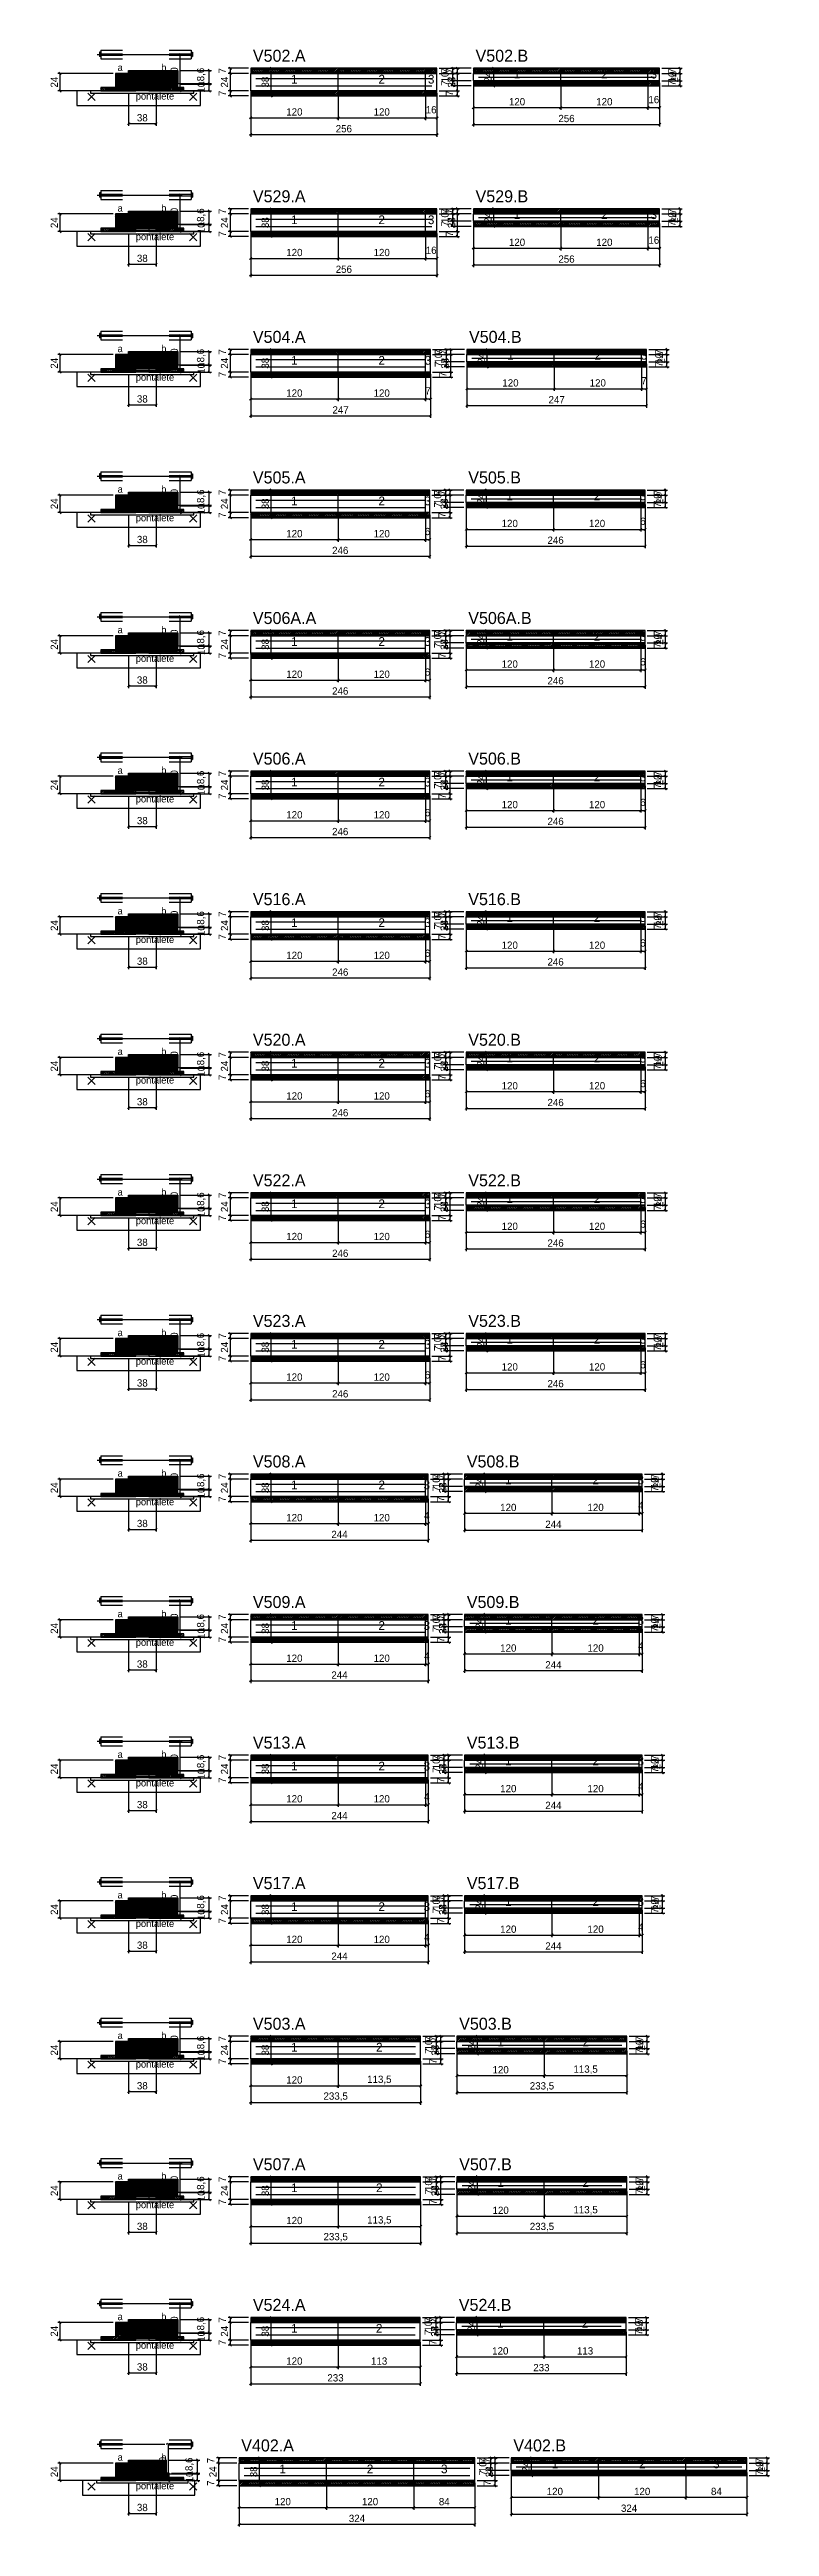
# Model space of a CAD drawing. Extents: x -10500 to 3070, y -5298 to 1250.
# Drawn here: x -69 to 921, y -5298 to -1897 of the extents above; entities that cross this region are included whole.
import ezdxf
from ezdxf.enums import TextEntityAlignment as Align

# ---------------------------------------------------------------- set-up
doc = ezdxf.new("R2010")
doc.units = 0
for name, color, linetype in [('5', 5, 'Continuous'), ('barrote', 126, 'Continuous'), ('CONCRETO', 251, 'Continuous'), ('COTA', 241, 'Continuous'), ('detalhes', 7, 'Continuous'), ('ESTRUTURACAO', 7, 'Continuous'), ('Hachura', 251, 'Continuous'), ('Madeira', 126, 'Continuous'), ('NOMENCLATURA', 7, 'Continuous'), ('Painéis', 200, 'Continuous'), ('presilha', 224, 'Continuous'), ('SARR_2.2x7', 40, 'Continuous'), ('SCO-___-LAJ', 224, 'Continuous'), ('TENSOR', 224, 'Continuous')]:
    doc.layers.add(name, color=color, linetype=linetype)
doc.dimstyles.new('PAINEL', dxfattribs={"dimtxt": 10, "dimasz": 3, "dimexe": 3, "dimexo": 3, "dimgap": 3, "dimtad": 1, "dimblk": 'OBLIQUE', "dimblk1": 'OBLIQUE', "dimcen": 2.5, "dimclrd": 4, "dimclre": 4, "dimclrt": 240, "dimazin": 3, "dimtfac": 1, "dimtmove": 0, "dimatfit": 3})

msp = doc.modelspace()

# ---------------------------------------------------------------- texts
at = {"layer": '5'}
for s, p in [('1', (268, -1938)), ('2', (388, -1938)), ('3', (456, -1938)), ('1', (574, -1931)), ('2', (694, -1931)), ('3', (762, -1931)), ('1', (268, -2131)), ('2', (388, -2131)), ('3', (456, -2131)), ('1', (574, -2124)), ('2', (694, -2124)), ('3', (762, -2124)), ('1', (565, -2317)), ('2', (685, -2317)), ('3', (748.5, -2317)), ('1', (268, -2324)), ('2', (388, -2324)), ('3', (451.5, -2324)), ('1', (268, -2517)), ('2', (388, -2517)), ('3', (451, -2517)), ('1', (564, -2510)), ('2', (684, -2510)), ('3', (747, -2510)), ('1', (268, -2710)), ('2', (388, -2710)), ('3', (451, -2710)), ('1', (564, -2703)), ('2', (684, -2703)), ('3', (747, -2703)), ('1', (564, -2896)), ('2', (684, -2896)), ('3', (747, -2896)), ('1', (268, -2903)), ('2', (388, -2903)), ('3', (451, -2903)), ('1', (268, -3096)), ('2', (388, -3096)), ('3', (451, -3096)), ('1', (564, -3089)), ('2', (684, -3089)), ('3', (747, -3089)), ('1', (268, -3289)), ('2', (388, -3289)), ('3', (451, -3289)), ('1', (564, -3282)), ('2', (684, -3282)), ('3', (747, -3282)), ('1', (268, -3482)), ('2', (388, -3482)), ('3', (451, -3482)), ('1', (564, -3475)), ('2', (684, -3475)), ('3', (747, -3475)), ('1', (268, -3675)), ('2', (388, -3675)), ('3', (451, -3675)), ('1', (564, -3668)), ('2', (684, -3668)), ('3', (747, -3668)), ('1', (268, -3868)), ('2', (388, -3868)), ('3', (450, -3868)), ('1', (562, -3861)), ('2', (682, -3861)), ('3', (744, -3861)), ('1', (268, -4061)), ('2', (388, -4061)), ('3', (450, -4061)), ('1', (562, -4054)), ('2', (682, -4054)), ('3', (744, -4054)), ('1', (268, -4254)), ('2', (388, -4254)), ('3', (450, -4254)), ('1', (562, -4247)), ('2', (682, -4247)), ('3', (744, -4247)), ('1', (268, -4447)), ('2', (388, -4447)), ('3', (450, -4447)), ('1', (562, -4440)), ('2', (682, -4440)), ('3', (744, -4440)), ('1', (268, -4640)), ('2', (384.75, -4640)), ('1', (551.5, -4633)), ('2', (668.25, -4633)), ('1', (268, -4833)), ('2', (384.75, -4833)), ('1', (551.5, -4826)), ('2', (668.25, -4826)), ('1', (268, -5026)), ('2', (384.5, -5026)), ('1', (551, -5019)), ('2', (667.5, -5019)), ('1', (252, -5219)), ('2', (372, -5219)), ('3', (474, -5219)), ('1', (626, -5212)), ('2', (746, -5212)), ('3', (848, -5212))]:
    msp.add_text(s, height=12, dxfattribs=at).set_placement(p, align=Align.MIDDLE_CENTER)
at = {"layer": 'detalhes'}
for s, p in [('a', (25, -1926.7)), ('c', (50, -1943.5)), ('b', (85, -1926.7)), ('a', (25, -2119.7)), ('c', (50, -2136.5)), ('b', (85, -2119.7)), ('a', (25, -2312.7)), ('b', (85, -2312.7)), ('c', (50, -2329.5)), ('a', (25, -2505.7)), ('c', (50, -2522.5)), ('b', (85, -2505.7)), ('a', (25, -2698.7)), ('c', (50, -2715.5)), ('b', (85, -2698.7)), ('a', (25, -2891.7)), ('b', (85, -2891.7)), ('c', (50, -2908.5)), ('a', (25, -3084.7)), ('c', (50, -3101.5)), ('b', (85, -3084.7)), ('a', (25, -3277.7)), ('c', (50, -3294.5)), ('b', (85, -3277.7)), ('a', (25, -3470.7)), ('b', (85, -3470.7)), ('c', (50, -3487.5)), ('a', (25, -3663.7)), ('b', (85, -3663.7)), ('c', (50, -3680.5)), ('a', (25, -3856.7)), ('c', (50, -3873.5)), ('b', (85, -3856.7)), ('a', (25, -4049.7)), ('b', (85, -4049.7)), ('c', (50, -4066.5)), ('a', (25, -4242.7)), ('b', (85, -4242.7)), ('c', (50, -4259.5)), ('a', (25, -4435.7)), ('c', (50, -4452.5)), ('b', (85, -4435.7)), ('a', (25, -4628.7)), ('b', (85, -4628.7)), ('c', (50, -4645.5)), ('a', (25, -4821.7)), ('b', (85, -4821.7)), ('c', (50, -4838.5)), ('a', (25, -5014.7)), ('c', (50, -5031.5)), ('b', (85, -5014.7)), ('a', (25, -5207.7)), ('b', (85, -5207.7)), ('c', (50, -5224.5))]:
    msp.add_text(s, height=9.6, dxfattribs=at).set_placement(p)
at = {"layer": 'ESTRUTURACAO'}
for p in [(50, -1966), (50, -2159), (50, -2352), (50, -2545), (50, -2738), (50, -2931), (50, -3124), (50, -3317), (50, -3510), (50, -3703), (50, -3896), (50, -4089), (50, -4282), (50, -4475), (50, -4668), (50, -4861), (50, -5054), (50, -5247)]:
    msp.add_text('pontalete', height=9.6, dxfattribs=at).set_placement(p)
at = {"layer": 'NOMENCLATURA'}
for s, p in [('V502.A', (211, -1914)), ('V502.B', (517, -1914)), ('V529.A', (211, -2107)), ('V529.B', (517, -2107)), ('V504.A', (211, -2300)), ('V504.B', (508, -2300)), ('V505.A', (211, -2493)), ('V505.B', (507, -2493)), ('V506A.A', (211, -2686)), ('V506A.B', (507, -2686)), ('V506.A', (211, -2879)), ('V506.B', (507, -2879)), ('V516.A', (211, -3072)), ('V516.B', (507, -3072)), ('V520.A', (211, -3265)), ('V520.B', (507, -3265)), ('V522.A', (211, -3458)), ('V522.B', (507, -3458)), ('V523.A', (211, -3651)), ('V523.B', (507, -3651)), ('V508.A', (211, -3844)), ('V508.B', (505, -3844)), ('V509.A', (211, -4037)), ('V509.B', (505, -4037)), ('V513.A', (211, -4230)), ('V513.B', (505, -4230)), ('V517.A', (211, -4423)), ('V517.B', (505, -4423)), ('V503.A', (211, -4616)), ('V503.B', (494.5, -4616)), ('V507.A', (211, -4809)), ('V507.B', (494.5, -4809)), ('V524.A', (211, -5002)), ('V524.B', (494, -5002)), ('V402.A', (195, -5195)), ('V402.B', (569, -5195))]:
    msp.add_text(s, height=16.5, dxfattribs=at).set_placement(p)

# ---------------------------------------------------------------- blocks, each defined once
blk = doc.blocks.new('PAR_ESQ')
for p, q in [((-1, -1), (1, 1)), ((-1, 1), (1, -1))]:
    blk.add_line(p, q)
blk = doc.blocks.new('PAR_FUNDO_ESQ')
for p, q in [((-1, -1), (1, 1)), ((-1, 1), (1, -1))]:
    blk.add_line(p, q)
blk = doc.blocks.new('PAR_FUNDO_DIR')
for p, q in [((-1, -1), (1, 1)), ((-1, 1), (1, -1))]:
    blk.add_line(p, q)
blk = doc.blocks.new('par_int_esq')
for p, q in [((-1, -1), (1, 1)), ((-1, 1), (1, -1))]:
    blk.add_line(p, q)
blk = doc.blocks.new('par_int_dir')
for p, q in [((-1, -1), (1, 1)), ((-1, 1), (1, -1))]:
    blk.add_line(p, q)
blk = doc.blocks.new('_OBLIQUE')
at = {"color": 0, "linetype": 'BYBLOCK'}
blk.add_line((-0.5, -0.5), (0.5, 0.5), dxfattribs=at)

# ---------------------------------------------------------------- dimensions: what is measured, and where the dimension line sits
at = {"layer": 'COTA'}
for base, p1, p2 in [((111, -1954), (96, -1954), (96, -1904)), ((-54, -1954), (2, -1954), (22, -1930)), ((151, -1944.6), (108, -1944.6), (108, -1926)), ((180, -1930), (208, -1930), (208, -1923)), ((180, -1954), (208, -1954), (208, -1930)), ((236, -1961), (208, -1961), (208, -1923)), ((492, -1961), (464, -1961), (464, -1923)), ((492, -1930), (464, -1930), (464, -1923)), ((492, -1954), (464, -1954), (464, -1930)), ((486, -1930), (514, -1930), (514, -1923)), ((486, -1940), (514, -1940), (514, -1930)), ((542, -1947), (514, -1947), (514, -1923)), ((798, -1947), (770, -1947), (770, -1923)), ((798, -1930), (770, -1930), (770, -1923)), ((798, -1940), (770, -1940), (770, -1930)), ((151, -1954), (96, -1954), (96, -1944)), ((180, -1961), (208, -1961), (208, -1954)), ((492, -1961), (464, -1961), (464, -1954)), ((486, -1947), (514, -1947), (514, -1940)), ((798, -1947), (770, -1947), (770, -1940)), ((111, -2147), (96, -2147), (96, -2097)), ((-54, -2147), (2, -2147), (22, -2123)), ((151, -2147), (96, -2147), (96, -2137)), ((151, -2137.6), (108, -2137.6), (108, -2119)), ((180, -2123), (208, -2123), (208, -2116)), ((180, -2147), (208, -2147), (208, -2123)), ((236, -2154), (208, -2154), (208, -2116)), ((492, -2154), (464, -2154), (464, -2116)), ((492, -2123), (464, -2123), (464, -2116)), ((492, -2147), (464, -2147), (464, -2123)), ((486, -2123), (514, -2123), (514, -2116)), ((486, -2133), (514, -2133), (514, -2123)), ((486, -2140), (514, -2140), (514, -2133)), ((542, -2140), (514, -2140), (514, -2116)), ((798, -2140), (770, -2140), (770, -2116)), ((798, -2123), (770, -2123), (770, -2116)), ((798, -2133), (770, -2133), (770, -2123)), ((798, -2140), (770, -2140), (770, -2133)), ((180, -2154), (208, -2154), (208, -2147)), ((492, -2154), (464, -2154), (464, -2147)), ((111, -2340), (96, -2340), (96, -2290)), ((151, -2330.6), (108, -2330.6), (108, -2312)), ((180, -2316), (208, -2316), (208, -2309)), ((236, -2347), (208, -2347), (208, -2309)), ((483, -2347), (455, -2347), (455, -2309)), ((483, -2316), (455, -2316), (455, -2309)), ((477, -2316), (505, -2316), (505, -2309)), ((533, -2333), (505, -2333), (505, -2309)), ((780, -2333), (752, -2333), (752, -2309)), ((780, -2316), (752, -2316), (752, -2309)), ((-54, -2340), (2, -2340), (22, -2316)), ((151, -2340), (96, -2340), (96, -2330)), ((180, -2347), (208, -2347), (208, -2340)), ((180, -2340), (208, -2340), (208, -2316)), ((483, -2340), (455, -2340), (455, -2316)), ((483, -2347), (455, -2347), (455, -2340)), ((477, -2326), (505, -2326), (505, -2316)), ((477, -2333), (505, -2333), (505, -2326)), ((780, -2326), (752, -2326), (752, -2316)), ((780, -2333), (752, -2333), (752, -2326)), ((111, -2533), (96, -2533), (96, -2483)), ((-54, -2533), (2, -2533), (22, -2509)), ((151, -2523.6), (108, -2523.6), (108, -2505)), ((180, -2509), (208, -2509), (208, -2502)), ((180, -2533), (208, -2533), (208, -2509)), ((236, -2540), (208, -2540), (208, -2502)), ((482, -2540), (454, -2540), (454, -2502)), ((482, -2509), (454, -2509), (454, -2502)), ((482, -2533), (454, -2533), (454, -2509)), ((476, -2509), (504, -2509), (504, -2502)), ((476, -2519), (504, -2519), (504, -2509)), ((532, -2526), (504, -2526), (504, -2502)), ((778, -2526), (750, -2526), (750, -2502)), ((778, -2509), (750, -2509), (750, -2502)), ((778, -2519), (750, -2519), (750, -2509)), ((151, -2533), (96, -2533), (96, -2523)), ((180, -2540), (208, -2540), (208, -2533)), ((482, -2540), (454, -2540), (454, -2533)), ((476, -2526), (504, -2526), (504, -2519)), ((778, -2526), (750, -2526), (750, -2519)), ((111, -2726), (96, -2726), (96, -2676)), ((-54, -2726), (2, -2726), (22, -2702)), ((151, -2726), (96, -2726), (96, -2716)), ((151, -2716.6), (108, -2716.6), (108, -2698)), ((180, -2702), (208, -2702), (208, -2695)), ((180, -2726), (208, -2726), (208, -2702)), ((236, -2733), (208, -2733), (208, -2695)), ((482, -2733), (454, -2733), (454, -2695)), ((482, -2702), (454, -2702), (454, -2695)), ((482, -2726), (454, -2726), (454, -2702)), ((476, -2702), (504, -2702), (504, -2695)), ((476, -2712), (504, -2712), (504, -2702)), ((476, -2719), (504, -2719), (504, -2712)), ((532, -2719), (504, -2719), (504, -2695)), ((778, -2719), (750, -2719), (750, -2695)), ((778, -2702), (750, -2702), (750, -2695)), ((778, -2712), (750, -2712), (750, -2702)), ((778, -2719), (750, -2719), (750, -2712)), ((180, -2733), (208, -2733), (208, -2726)), ((482, -2733), (454, -2733), (454, -2726)), ((111, -2919), (96, -2919), (96, -2869)), ((151, -2909.6), (108, -2909.6), (108, -2891)), ((180, -2895), (208, -2895), (208, -2888)), ((236, -2926), (208, -2926), (208, -2888)), ((482, -2926), (454, -2926), (454, -2888)), ((482, -2895), (454, -2895), (454, -2888)), ((476, -2895), (504, -2895), (504, -2888)), ((532, -2912), (504, -2912), (504, -2888)), ((778, -2912), (750, -2912), (750, -2888)), ((778, -2895), (750, -2895), (750, -2888)), ((-54, -2919), (2, -2919), (22, -2895)), ((151, -2919), (96, -2919), (96, -2909)), ((180, -2926), (208, -2926), (208, -2919)), ((180, -2919), (208, -2919), (208, -2895)), ((482, -2919), (454, -2919), (454, -2895)), ((482, -2926), (454, -2926), (454, -2919)), ((476, -2905), (504, -2905), (504, -2895)), ((476, -2912), (504, -2912), (504, -2905)), ((778, -2905), (750, -2905), (750, -2895)), ((778, -2912), (750, -2912), (750, -2905)), ((111, -3112), (96, -3112), (96, -3062)), ((-54, -3112), (2, -3112), (22, -3088)), ((151, -3102.6), (108, -3102.6), (108, -3084)), ((180, -3088), (208, -3088), (208, -3081)), ((180, -3112), (208, -3112), (208, -3088)), ((236, -3119), (208, -3119), (208, -3081)), ((482, -3119), (454, -3119), (454, -3081)), ((482, -3088), (454, -3088), (454, -3081)), ((482, -3112), (454, -3112), (454, -3088)), ((476, -3088), (504, -3088), (504, -3081)), ((476, -3098), (504, -3098), (504, -3088)), ((532, -3105), (504, -3105), (504, -3081)), ((778, -3105), (750, -3105), (750, -3081)), ((778, -3088), (750, -3088), (750, -3081)), ((778, -3098), (750, -3098), (750, -3088)), ((151, -3112), (96, -3112), (96, -3102)), ((180, -3119), (208, -3119), (208, -3112)), ((482, -3119), (454, -3119), (454, -3112)), ((476, -3105), (504, -3105), (504, -3098)), ((778, -3105), (750, -3105), (750, -3098)), ((111, -3305), (96, -3305), (96, -3255)), ((-54, -3305), (2, -3305), (22, -3281)), ((151, -3305), (96, -3305), (96, -3295)), ((151, -3295.6), (108, -3295.6), (108, -3277)), ((180, -3281), (208, -3281), (208, -3274)), ((180, -3305), (208, -3305), (208, -3281)), ((236, -3312), (208, -3312), (208, -3274)), ((482, -3312), (454, -3312), (454, -3274)), ((482, -3281), (454, -3281), (454, -3274)), ((482, -3305), (454, -3305), (454, -3281)), ((476, -3281), (504, -3281), (504, -3274)), ((476, -3291), (504, -3291), (504, -3281)), ((476, -3298), (504, -3298), (504, -3291)), ((532, -3298), (504, -3298), (504, -3274)), ((778, -3298), (750, -3298), (750, -3274)), ((778, -3281), (750, -3281), (750, -3274)), ((778, -3291), (750, -3291), (750, -3281)), ((778, -3298), (750, -3298), (750, -3291)), ((180, -3312), (208, -3312), (208, -3305)), ((482, -3312), (454, -3312), (454, -3305)), ((111, -3498), (96, -3498), (96, -3448)), ((151, -3488.6), (108, -3488.6), (108, -3470)), ((180, -3474), (208, -3474), (208, -3467)), ((236, -3505), (208, -3505), (208, -3467)), ((482, -3505), (454, -3505), (454, -3467)), ((482, -3474), (454, -3474), (454, -3467)), ((476, -3474), (504, -3474), (504, -3467)), ((532, -3491), (504, -3491), (504, -3467)), ((778, -3491), (750, -3491), (750, -3467)), ((778, -3474), (750, -3474), (750, -3467)), ((-54, -3498), (2, -3498), (22, -3474)), ((151, -3498), (96, -3498), (96, -3488)), ((180, -3505), (208, -3505), (208, -3498)), ((180, -3498), (208, -3498), (208, -3474)), ((482, -3498), (454, -3498), (454, -3474)), ((482, -3505), (454, -3505), (454, -3498)), ((476, -3484), (504, -3484), (504, -3474)), ((476, -3491), (504, -3491), (504, -3484)), ((778, -3484), (750, -3484), (750, -3474)), ((778, -3491), (750, -3491), (750, -3484)), ((-54, -3691), (2, -3691), (22, -3667)), ((111, -3691), (96, -3691), (96, -3641)), ((151, -3681.6), (108, -3681.6), (108, -3663)), ((180, -3667), (208, -3667), (208, -3660)), ((180, -3691), (208, -3691), (208, -3667)), ((236, -3698), (208, -3698), (208, -3660)), ((482, -3698), (454, -3698), (454, -3660)), ((482, -3667), (454, -3667), (454, -3660)), ((482, -3691), (454, -3691), (454, -3667)), ((476, -3667), (504, -3667), (504, -3660)), ((476, -3677), (504, -3677), (504, -3667)), ((532, -3684), (504, -3684), (504, -3660)), ((778, -3684), (750, -3684), (750, -3660)), ((778, -3667), (750, -3667), (750, -3660)), ((778, -3677), (750, -3677), (750, -3667)), ((151, -3691), (96, -3691), (96, -3681)), ((180, -3698), (208, -3698), (208, -3691)), ((482, -3698), (454, -3698), (454, -3691)), ((476, -3684), (504, -3684), (504, -3677)), ((778, -3684), (750, -3684), (750, -3677)), ((111, -3884), (96, -3884), (96, -3834)), ((-54, -3884), (2, -3884), (22, -3860)), ((151, -3884), (96, -3884), (96, -3874)), ((151, -3874.6), (108, -3874.6), (108, -3856)), ((180, -3860), (208, -3860), (208, -3853)), ((180, -3884), (208, -3884), (208, -3860)), ((236, -3891), (208, -3891), (208, -3853)), ((480, -3891), (452, -3891), (452, -3853)), ((480, -3860), (452, -3860), (452, -3853)), ((480, -3884), (452, -3884), (452, -3860)), ((474, -3860), (502, -3860), (502, -3853)), ((474, -3870), (502, -3870), (502, -3860)), ((474, -3877), (502, -3877), (502, -3870)), ((530, -3877), (502, -3877), (502, -3853)), ((774, -3877), (746, -3877), (746, -3853)), ((774, -3860), (746, -3860), (746, -3853)), ((774, -3870), (746, -3870), (746, -3860)), ((774, -3877), (746, -3877), (746, -3870)), ((180, -3891), (208, -3891), (208, -3884)), ((480, -3891), (452, -3891), (452, -3884)), ((111, -4077), (96, -4077), (96, -4027)), ((151, -4067.6), (108, -4067.6), (108, -4049)), ((180, -4053), (208, -4053), (208, -4046)), ((236, -4084), (208, -4084), (208, -4046)), ((480, -4084), (452, -4084), (452, -4046)), ((480, -4053), (452, -4053), (452, -4046)), ((474, -4053), (502, -4053), (502, -4046)), ((530, -4070), (502, -4070), (502, -4046)), ((774, -4070), (746, -4070), (746, -4046)), ((774, -4053), (746, -4053), (746, -4046)), ((-54, -4077), (2, -4077), (22, -4053)), ((151, -4077), (96, -4077), (96, -4067)), ((180, -4084), (208, -4084), (208, -4077)), ((180, -4077), (208, -4077), (208, -4053)), ((480, -4077), (452, -4077), (452, -4053)), ((480, -4084), (452, -4084), (452, -4077)), ((474, -4063), (502, -4063), (502, -4053)), ((474, -4070), (502, -4070), (502, -4063)), ((774, -4063), (746, -4063), (746, -4053)), ((774, -4070), (746, -4070), (746, -4063)), ((-54, -4270), (2, -4270), (22, -4246)), ((111, -4270), (96, -4270), (96, -4220)), ((151, -4260.6), (108, -4260.6), (108, -4242)), ((180, -4246), (208, -4246), (208, -4239)), ((180, -4270), (208, -4270), (208, -4246)), ((236, -4277), (208, -4277), (208, -4239)), ((480, -4277), (452, -4277), (452, -4239)), ((480, -4246), (452, -4246), (452, -4239)), ((480, -4270), (452, -4270), (452, -4246)), ((474, -4246), (502, -4246), (502, -4239)), ((474, -4256), (502, -4256), (502, -4246)), ((530, -4263), (502, -4263), (502, -4239)), ((774, -4263), (746, -4263), (746, -4239)), ((774, -4246), (746, -4246), (746, -4239)), ((774, -4256), (746, -4256), (746, -4246)), ((151, -4270), (96, -4270), (96, -4260)), ((180, -4277), (208, -4277), (208, -4270)), ((480, -4277), (452, -4277), (452, -4270)), ((474, -4263), (502, -4263), (502, -4256)), ((774, -4263), (746, -4263), (746, -4256)), ((111, -4463), (96, -4463), (96, -4413)), ((-54, -4463), (2, -4463), (22, -4439)), ((151, -4463), (96, -4463), (96, -4453)), ((151, -4453.6), (108, -4453.6), (108, -4435)), ((180, -4439), (208, -4439), (208, -4432)), ((180, -4463), (208, -4463), (208, -4439)), ((236, -4470), (208, -4470), (208, -4432)), ((480, -4470), (452, -4470), (452, -4432)), ((480, -4439), (452, -4439), (452, -4432)), ((480, -4463), (452, -4463), (452, -4439)), ((474, -4439), (502, -4439), (502, -4432)), ((474, -4449), (502, -4449), (502, -4439)), ((474, -4456), (502, -4456), (502, -4449)), ((530, -4456), (502, -4456), (502, -4432)), ((774, -4456), (746, -4456), (746, -4432)), ((774, -4439), (746, -4439), (746, -4432)), ((774, -4449), (746, -4449), (746, -4439)), ((774, -4456), (746, -4456), (746, -4449)), ((180, -4470), (208, -4470), (208, -4463)), ((480, -4470), (452, -4470), (452, -4463)), ((111, -4656), (96, -4656), (96, -4606)), ((151, -4646.6), (108, -4646.6), (108, -4628)), ((180, -4632), (208, -4632), (208, -4625)), ((236, -4663), (208, -4663), (208, -4625)), ((469.5, -4663), (441.5, -4663), (441.5, -4625)), ((469.5, -4632), (441.5, -4632), (441.5, -4625)), ((463.5, -4632), (491.5, -4632), (491.5, -4625)), ((519.5, -4649), (491.5, -4649), (491.5, -4625)), ((753, -4649), (725, -4649), (725, -4625)), ((753, -4632), (725, -4632), (725, -4625)), ((-54, -4656), (2, -4656), (22, -4632)), ((151, -4656), (96, -4656), (96, -4646)), ((180, -4663), (208, -4663), (208, -4656)), ((180, -4656), (208, -4656), (208, -4632)), ((469.5, -4656), (441.5, -4656), (441.5, -4632)), ((469.5, -4663), (441.5, -4663), (441.5, -4656)), ((463.5, -4642), (491.5, -4642), (491.5, -4632)), ((463.5, -4649), (491.5, -4649), (491.5, -4642)), ((753, -4642), (725, -4642), (725, -4632)), ((753, -4649), (725, -4649), (725, -4642)), ((-54, -4849), (2, -4849), (22, -4825)), ((111, -4849), (96, -4849), (96, -4799)), ((151, -4839.6), (108, -4839.6), (108, -4821)), ((180, -4825), (208, -4825), (208, -4818)), ((180, -4849), (208, -4849), (208, -4825)), ((236, -4856), (208, -4856), (208, -4818)), ((469.5, -4856), (441.5, -4856), (441.5, -4818)), ((469.5, -4825), (441.5, -4825), (441.5, -4818)), ((469.5, -4849), (441.5, -4849), (441.5, -4825)), ((463.5, -4825), (491.5, -4825), (491.5, -4818)), ((463.5, -4835), (491.5, -4835), (491.5, -4825)), ((519.5, -4842), (491.5, -4842), (491.5, -4818)), ((753, -4842), (725, -4842), (725, -4818)), ((753, -4825), (725, -4825), (725, -4818)), ((753, -4835), (725, -4835), (725, -4825)), ((151, -4849), (96, -4849), (96, -4839)), ((180, -4856), (208, -4856), (208, -4849)), ((469.5, -4856), (441.5, -4856), (441.5, -4849)), ((463.5, -4842), (491.5, -4842), (491.5, -4835)), ((753, -4842), (725, -4842), (725, -4835)), ((111, -5042), (96, -5042), (96, -4992)), ((-54, -5042), (2, -5042), (22, -5018)), ((151, -5042), (96, -5042), (96, -5032)), ((151, -5032.6), (108, -5032.6), (108, -5014)), ((180, -5018), (208, -5018), (208, -5011)), ((180, -5042), (208, -5042), (208, -5018)), ((236, -5049), (208, -5049), (208, -5011)), ((469, -5049), (441, -5049), (441, -5011)), ((469, -5018), (441, -5018), (441, -5011)), ((469, -5042), (441, -5042), (441, -5018)), ((463, -5018), (491, -5018), (491, -5011)), ((463, -5028), (491, -5028), (491, -5018)), ((463, -5035), (491, -5035), (491, -5028)), ((519, -5035), (491, -5035), (491, -5011)), ((752, -5035), (724, -5035), (724, -5011)), ((752, -5018), (724, -5018), (724, -5011)), ((752, -5028), (724, -5028), (724, -5018)), ((752, -5035), (724, -5035), (724, -5028)), ((180, -5049), (208, -5049), (208, -5042)), ((469, -5049), (441, -5049), (441, -5042)), ((95, -5235), (96, -5235), (96, -5185)), ((135, -5225.6), (92, -5225.6), (92, -5207)), ((164, -5211), (192, -5211), (192, -5204)), ((220, -5242), (192, -5242), (192, -5204)), ((544, -5242), (516, -5242), (516, -5204)), ((544, -5211), (516, -5211), (516, -5204)), ((538, -5211), (566, -5211), (566, -5204)), ((594, -5228), (566, -5228), (566, -5204)), ((918, -5228), (890, -5228), (890, -5204)), ((918, -5211), (890, -5211), (890, -5204)), ((-54, -5235), (2, -5235), (22, -5211)), ((135, -5235), (96, -5235), (96, -5225)), ((164, -5242), (192, -5242), (192, -5235)), ((164, -5235), (192, -5235), (192, -5211)), ((544, -5235), (516, -5235), (516, -5211)), ((544, -5242), (516, -5242), (516, -5235)), ((538, -5221), (566, -5221), (566, -5211)), ((538, -5228), (566, -5228), (566, -5221)), ((918, -5221), (890, -5221), (890, -5211)), ((918, -5228), (890, -5228), (890, -5221))]:
    msp.add_linear_dim(base=base, p1=p1, p2=p2, angle=90, dimstyle='PAINEL', dxfattribs=at).render()
for base, p1, p2 in [((40, -1999), (40, -1954), (78, -1954)), ((208, -1991), (208, -1954), (328, -1954)), ((208, -2014), (208, -1954), (464, -1954)), ((328, -1991), (328, -1954), (448, -1954)), ((448, -1991), (448, -1954), (464, -1954)), ((514, -1977), (514, -1940), (634, -1940)), ((514, -2000), (514, -1940), (770, -1940)), ((634, -1977), (634, -1940), (754, -1940)), ((754, -1977), (754, -1940), (770, -1940)), ((514, -2170), (514, -2133), (634, -2133)), ((514, -2193), (514, -2133), (770, -2133)), ((634, -2170), (634, -2133), (754, -2133)), ((754, -2170), (754, -2133), (770, -2133)), ((40, -2192), (40, -2147), (78, -2147)), ((208, -2184), (208, -2147), (328, -2147)), ((208, -2207), (208, -2147), (464, -2147)), ((328, -2184), (328, -2147), (448, -2147)), ((448, -2184), (448, -2147), (464, -2147)), ((40, -2385), (40, -2340), (78, -2340)), ((208, -2377), (208, -2340), (328, -2340)), ((208, -2400), (208, -2340), (455, -2340)), ((328, -2377), (328, -2340), (448, -2340)), ((448, -2377), (448, -2340), (455, -2340)), ((505, -2363), (505, -2326), (625, -2326)), ((505, -2386), (505, -2326), (752, -2326)), ((625, -2363), (625, -2326), (745, -2326)), ((745, -2363), (745, -2326), (752, -2326)), ((40, -2578), (40, -2533), (78, -2533)), ((208, -2570), (208, -2533), (328, -2533)), ((208, -2593), (208, -2533), (454, -2533)), ((328, -2570), (328, -2533), (448, -2533)), ((448, -2570), (448, -2533), (454, -2533)), ((504, -2556), (504, -2519), (624, -2519)), ((504, -2579), (504, -2519), (750, -2519)), ((624, -2556), (624, -2519), (744, -2519)), ((744, -2556), (744, -2519), (750, -2519)), ((504, -2749), (504, -2712), (624, -2712)), ((504, -2772), (504, -2712), (750, -2712)), ((624, -2749), (624, -2712), (744, -2712)), ((744, -2749), (744, -2712), (750, -2712)), ((40, -2771), (40, -2726), (78, -2726)), ((208, -2763), (208, -2726), (328, -2726)), ((208, -2786), (208, -2726), (454, -2726)), ((328, -2763), (328, -2726), (448, -2726)), ((448, -2763), (448, -2726), (454, -2726)), ((40, -2964), (40, -2919), (78, -2919)), ((208, -2956), (208, -2919), (328, -2919)), ((208, -2979), (208, -2919), (454, -2919)), ((328, -2956), (328, -2919), (448, -2919)), ((448, -2956), (448, -2919), (454, -2919)), ((504, -2942), (504, -2905), (624, -2905)), ((504, -2965), (504, -2905), (750, -2905)), ((624, -2942), (624, -2905), (744, -2905)), ((744, -2942), (744, -2905), (750, -2905)), ((40, -3157), (40, -3112), (78, -3112)), ((208, -3149), (208, -3112), (328, -3112)), ((208, -3172), (208, -3112), (454, -3112)), ((328, -3149), (328, -3112), (448, -3112)), ((448, -3149), (448, -3112), (454, -3112)), ((504, -3135), (504, -3098), (624, -3098)), ((504, -3158), (504, -3098), (750, -3098)), ((624, -3135), (624, -3098), (744, -3098)), ((744, -3135), (744, -3098), (750, -3098)), ((504, -3328), (504, -3291), (624, -3291)), ((504, -3351), (504, -3291), (750, -3291)), ((624, -3328), (624, -3291), (744, -3291)), ((744, -3328), (744, -3291), (750, -3291)), ((40, -3350), (40, -3305), (78, -3305)), ((208, -3342), (208, -3305), (328, -3305)), ((208, -3365), (208, -3305), (454, -3305)), ((328, -3342), (328, -3305), (448, -3305)), ((448, -3342), (448, -3305), (454, -3305)), ((40, -3543), (40, -3498), (78, -3498)), ((208, -3535), (208, -3498), (328, -3498)), ((208, -3558), (208, -3498), (454, -3498)), ((328, -3535), (328, -3498), (448, -3498)), ((448, -3535), (448, -3498), (454, -3498)), ((504, -3521), (504, -3484), (624, -3484)), ((504, -3544), (504, -3484), (750, -3484)), ((624, -3521), (624, -3484), (744, -3484)), ((744, -3521), (744, -3484), (750, -3484)), ((40, -3736), (40, -3691), (78, -3691)), ((208, -3728), (208, -3691), (328, -3691)), ((208, -3751), (208, -3691), (454, -3691)), ((328, -3728), (328, -3691), (448, -3691)), ((448, -3728), (448, -3691), (454, -3691)), ((504, -3714), (504, -3677), (624, -3677)), ((504, -3737), (504, -3677), (750, -3677)), ((624, -3714), (624, -3677), (744, -3677)), ((744, -3714), (744, -3677), (750, -3677)), ((502, -3907), (502, -3870), (622, -3870)), ((502, -3930), (502, -3870), (746, -3870)), ((622, -3907), (622, -3870), (742, -3870)), ((742, -3907), (742, -3870), (746, -3870)), ((40, -3929), (40, -3884), (78, -3884)), ((208, -3921), (208, -3884), (328, -3884)), ((208, -3944), (208, -3884), (452, -3884)), ((328, -3921), (328, -3884), (448, -3884)), ((448, -3921), (448, -3884), (452, -3884)), ((40, -4122), (40, -4077), (78, -4077)), ((208, -4114), (208, -4077), (328, -4077)), ((208, -4137), (208, -4077), (452, -4077)), ((328, -4114), (328, -4077), (448, -4077)), ((448, -4114), (448, -4077), (452, -4077)), ((502, -4100), (502, -4063), (622, -4063)), ((502, -4123), (502, -4063), (746, -4063)), ((622, -4100), (622, -4063), (742, -4063)), ((742, -4100), (742, -4063), (746, -4063)), ((40, -4315), (40, -4270), (78, -4270)), ((208, -4307), (208, -4270), (328, -4270)), ((208, -4330), (208, -4270), (452, -4270)), ((328, -4307), (328, -4270), (448, -4270)), ((448, -4307), (448, -4270), (452, -4270)), ((502, -4293), (502, -4256), (622, -4256)), ((502, -4316), (502, -4256), (746, -4256)), ((622, -4293), (622, -4256), (742, -4256)), ((742, -4293), (742, -4256), (746, -4256)), ((502, -4486), (502, -4449), (622, -4449)), ((502, -4509), (502, -4449), (746, -4449)), ((622, -4486), (622, -4449), (742, -4449)), ((742, -4486), (742, -4449), (746, -4449)), ((40, -4508), (40, -4463), (78, -4463)), ((208, -4500), (208, -4463), (328, -4463)), ((208, -4523), (208, -4463), (452, -4463)), ((328, -4500), (328, -4463), (448, -4463)), ((448, -4500), (448, -4463), (452, -4463)), ((40, -4701), (40, -4656), (78, -4656)), ((208, -4693), (208, -4656), (328, -4656)), ((208, -4716), (208, -4656), (441.5, -4656)), ((328, -4693), (328, -4656), (441.5, -4656)), ((491.5, -4679), (491.5, -4642), (611.5, -4642)), ((491.5, -4702), (491.5, -4642), (725, -4642)), ((611.5, -4679), (611.5, -4642), (725, -4642)), ((40, -4894), (40, -4849), (78, -4849)), ((208, -4886), (208, -4849), (328, -4849)), ((208, -4909), (208, -4849), (441.5, -4849)), ((328, -4886), (328, -4849), (441.5, -4849)), ((491.5, -4872), (491.5, -4835), (611.5, -4835)), ((491.5, -4895), (491.5, -4835), (725, -4835)), ((611.5, -4872), (611.5, -4835), (725, -4835)), ((491, -5065), (491, -5028), (611, -5028)), ((491, -5088), (491, -5028), (724, -5028)), ((611, -5065), (611, -5028), (724, -5028)), ((40, -5087), (40, -5042), (78, -5042)), ((208, -5079), (208, -5042), (328, -5042)), ((208, -5102), (208, -5042), (441, -5042)), ((328, -5079), (328, -5042), (441, -5042)), ((40, -5280), (40, -5235), (78, -5235)), ((192, -5272), (192, -5235), (312, -5235)), ((192, -5295), (192, -5235), (516, -5235)), ((312, -5272), (312, -5235), (432, -5235)), ((432, -5272), (432, -5235), (516, -5235)), ((566, -5258), (566, -5221), (686, -5221)), ((566, -5281), (566, -5221), (890, -5221)), ((686, -5258), (686, -5221), (806, -5221)), ((806, -5258), (806, -5221), (890, -5221))]:
    msp.add_linear_dim(base=base, p1=p1, p2=p2, dimstyle='PAINEL', dxfattribs=at).render()

# ---------------------------------------------------------------- hatches: boundary and pattern name
at = {"layer": 'COTA'}
h = msp.add_hatch(dxfattribs=at)
h.set_pattern_fill('ANSI31', scale=0.4)
h.paths.add_polyline_path([(40, -1946), (40, -1926), (108, -1926), (108, -1944.6), (78, -1944.6), (78, -1946)])
h = msp.add_hatch(dxfattribs=at)
h.set_pattern_fill('ANSI31', scale=0.5)
h.paths.add_polyline_path([(208, -1930), (328, -1930), (328, -1923), (208, -1923)])
h = msp.add_hatch(dxfattribs=at)
h.set_pattern_fill('ANSI31', scale=0.5)
h.paths.add_polyline_path([(328, -1930), (448, -1930), (448, -1923), (328, -1923)])
h = msp.add_hatch(dxfattribs=at)
h.set_pattern_fill('ANSI31', scale=0.5)
h.paths.add_polyline_path([(448, -1930), (464, -1930), (464, -1923), (448, -1923)])
h = msp.add_hatch(dxfattribs=at)
h.set_pattern_fill('ANSI31', scale=0.5)
h.paths.add_polyline_path([(514, -1930), (634, -1930), (634, -1923), (514, -1923)])
h = msp.add_hatch(dxfattribs=at)
h.set_pattern_fill('ANSI31', scale=0.5)
h.paths.add_polyline_path([(634, -1930), (754, -1930), (754, -1923), (634, -1923)])
h = msp.add_hatch(dxfattribs=at)
h.set_pattern_fill('ANSI31', scale=0.5)
h.paths.add_polyline_path([(754, -1930), (770, -1930), (770, -1923), (754, -1923)])
h = msp.add_hatch(dxfattribs=at)
h.set_pattern_fill('ANSI31', scale=0.5)
h.paths.add_polyline_path([(208, -1961), (328, -1961), (328, -1954), (208, -1954)])
h = msp.add_hatch(dxfattribs=at)
h.set_pattern_fill('ANSI31', scale=0.5)
h.paths.add_polyline_path([(328, -1961), (448, -1961), (448, -1954), (328, -1954)])
h = msp.add_hatch(dxfattribs=at)
h.set_pattern_fill('ANSI31', scale=0.5)
h.paths.add_polyline_path([(448, -1961), (464, -1961), (464, -1954), (448, -1954)])
h = msp.add_hatch(dxfattribs=at)
h.set_pattern_fill('ANSI31', scale=0.5)
h.paths.add_polyline_path([(514, -1947), (634, -1947), (634, -1940), (514, -1940)])
h = msp.add_hatch(dxfattribs=at)
h.set_pattern_fill('ANSI31', scale=0.5)
h.paths.add_polyline_path([(634, -1947), (754, -1947), (754, -1940), (634, -1940)])
h = msp.add_hatch(dxfattribs=at)
h.set_pattern_fill('ANSI31', scale=0.5)
h.paths.add_polyline_path([(754, -1947), (770, -1947), (770, -1940), (754, -1940)])
h = msp.add_hatch(dxfattribs=at)
h.set_pattern_fill('ANSI31', scale=0.4)
h.paths.add_polyline_path([(40, -2139), (40, -2119), (108, -2119), (108, -2137.6), (78, -2137.6), (78, -2139)])
h = msp.add_hatch(dxfattribs=at)
h.set_pattern_fill('ANSI31', scale=0.5)
h.paths.add_polyline_path([(208, -2123), (328, -2123), (328, -2116), (208, -2116)])
h = msp.add_hatch(dxfattribs=at)
h.set_pattern_fill('ANSI31', scale=0.5)
h.paths.add_polyline_path([(328, -2123), (448, -2123), (448, -2116), (328, -2116)])
h = msp.add_hatch(dxfattribs=at)
h.set_pattern_fill('ANSI31', scale=0.5)
h.paths.add_polyline_path([(448, -2123), (464, -2123), (464, -2116), (448, -2116)])
h = msp.add_hatch(dxfattribs=at)
h.set_pattern_fill('ANSI31', scale=0.5)
h.paths.add_polyline_path([(514, -2123), (634, -2123), (634, -2116), (514, -2116)])
h = msp.add_hatch(dxfattribs=at)
h.set_pattern_fill('ANSI31', scale=0.5)
h.paths.add_polyline_path([(514, -2140), (634, -2140), (634, -2133), (514, -2133)])
h = msp.add_hatch(dxfattribs=at)
h.set_pattern_fill('ANSI31', scale=0.5)
h.paths.add_polyline_path([(634, -2123), (754, -2123), (754, -2116), (634, -2116)])
h = msp.add_hatch(dxfattribs=at)
h.set_pattern_fill('ANSI31', scale=0.5)
h.paths.add_polyline_path([(634, -2140), (754, -2140), (754, -2133), (634, -2133)])
h = msp.add_hatch(dxfattribs=at)
h.set_pattern_fill('ANSI31', scale=0.5)
h.paths.add_polyline_path([(754, -2123), (770, -2123), (770, -2116), (754, -2116)])
h = msp.add_hatch(dxfattribs=at)
h.set_pattern_fill('ANSI31', scale=0.5)
h.paths.add_polyline_path([(754, -2140), (770, -2140), (770, -2133), (754, -2133)])
h = msp.add_hatch(dxfattribs=at)
h.set_pattern_fill('ANSI31', scale=0.5)
h.paths.add_polyline_path([(208, -2154), (328, -2154), (328, -2147), (208, -2147)])
h = msp.add_hatch(dxfattribs=at)
h.set_pattern_fill('ANSI31', scale=0.5)
h.paths.add_polyline_path([(328, -2154), (448, -2154), (448, -2147), (328, -2147)])
h = msp.add_hatch(dxfattribs=at)
h.set_pattern_fill('ANSI31', scale=0.5)
h.paths.add_polyline_path([(448, -2154), (464, -2154), (464, -2147), (448, -2147)])
h = msp.add_hatch(dxfattribs=at)
h.set_pattern_fill('ANSI31', scale=0.4)
h.paths.add_polyline_path([(40, -2332), (40, -2312), (108, -2312), (108, -2330.6), (78, -2330.6), (78, -2332)])
h = msp.add_hatch(dxfattribs=at)
h.set_pattern_fill('ANSI31', scale=0.5)
h.paths.add_polyline_path([(208, -2316), (328, -2316), (328, -2309), (208, -2309)])
h = msp.add_hatch(dxfattribs=at)
h.set_pattern_fill('ANSI31', scale=0.5)
h.paths.add_polyline_path([(328, -2316), (448, -2316), (448, -2309), (328, -2309)])
h = msp.add_hatch(dxfattribs=at)
h.set_pattern_fill('ANSI31', scale=0.5)
h.paths.add_polyline_path([(448, -2316), (455, -2316), (455, -2309), (448, -2309)])
h = msp.add_hatch(dxfattribs=at)
h.set_pattern_fill('ANSI31', scale=0.5)
h.paths.add_polyline_path([(505, -2316), (625, -2316), (625, -2309), (505, -2309)])
h = msp.add_hatch(dxfattribs=at)
h.set_pattern_fill('ANSI31', scale=0.5)
h.paths.add_polyline_path([(625, -2316), (745, -2316), (745, -2309), (625, -2309)])
h = msp.add_hatch(dxfattribs=at)
h.set_pattern_fill('ANSI31', scale=0.5)
h.paths.add_polyline_path([(745, -2316), (752, -2316), (752, -2309), (745, -2309)])
h = msp.add_hatch(dxfattribs=at)
h.set_pattern_fill('ANSI31', scale=0.5)
h.paths.add_polyline_path([(208, -2347), (328, -2347), (328, -2340), (208, -2340)])
h = msp.add_hatch(dxfattribs=at)
h.set_pattern_fill('ANSI31', scale=0.5)
h.paths.add_polyline_path([(328, -2347), (448, -2347), (448, -2340), (328, -2340)])
h = msp.add_hatch(dxfattribs=at)
h.set_pattern_fill('ANSI31', scale=0.5)
h.paths.add_polyline_path([(448, -2347), (455, -2347), (455, -2340), (448, -2340)])
h = msp.add_hatch(dxfattribs=at)
h.set_pattern_fill('ANSI31', scale=0.5)
h.paths.add_polyline_path([(505, -2333), (625, -2333), (625, -2326), (505, -2326)])
h = msp.add_hatch(dxfattribs=at)
h.set_pattern_fill('ANSI31', scale=0.5)
h.paths.add_polyline_path([(625, -2333), (745, -2333), (745, -2326), (625, -2326)])
h = msp.add_hatch(dxfattribs=at)
h.set_pattern_fill('ANSI31', scale=0.5)
h.paths.add_polyline_path([(745, -2333), (752, -2333), (752, -2326), (745, -2326)])
h = msp.add_hatch(dxfattribs=at)
h.set_pattern_fill('ANSI31', scale=0.4)
h.paths.add_polyline_path([(40, -2525), (40, -2505), (108, -2505), (108, -2523.6), (78, -2523.6), (78, -2525)])
h = msp.add_hatch(dxfattribs=at)
h.set_pattern_fill('ANSI31', scale=0.5)
h.paths.add_polyline_path([(208, -2509), (328, -2509), (328, -2502), (208, -2502)])
h = msp.add_hatch(dxfattribs=at)
h.set_pattern_fill('ANSI31', scale=0.5)
h.paths.add_polyline_path([(328, -2509), (448, -2509), (448, -2502), (328, -2502)])
h = msp.add_hatch(dxfattribs=at)
h.set_pattern_fill('ANSI31', scale=0.5)
h.paths.add_polyline_path([(448, -2509), (454, -2509), (454, -2502), (448, -2502)])
h = msp.add_hatch(dxfattribs=at)
h.set_pattern_fill('ANSI31', scale=0.5)
h.paths.add_polyline_path([(504, -2509), (624, -2509), (624, -2502), (504, -2502)])
h = msp.add_hatch(dxfattribs=at)
h.set_pattern_fill('ANSI31', scale=0.5)
h.paths.add_polyline_path([(624, -2509), (744, -2509), (744, -2502), (624, -2502)])
h = msp.add_hatch(dxfattribs=at)
h.set_pattern_fill('ANSI31', scale=0.5)
h.paths.add_polyline_path([(744, -2509), (750, -2509), (750, -2502), (744, -2502)])
h = msp.add_hatch(dxfattribs=at)
h.set_pattern_fill('ANSI31', scale=0.5)
h.paths.add_polyline_path([(208, -2540), (328, -2540), (328, -2533), (208, -2533)])
h = msp.add_hatch(dxfattribs=at)
h.set_pattern_fill('ANSI31', scale=0.5)
h.paths.add_polyline_path([(328, -2540), (448, -2540), (448, -2533), (328, -2533)])
h = msp.add_hatch(dxfattribs=at)
h.set_pattern_fill('ANSI31', scale=0.5)
h.paths.add_polyline_path([(448, -2540), (454, -2540), (454, -2533), (448, -2533)])
h = msp.add_hatch(dxfattribs=at)
h.set_pattern_fill('ANSI31', scale=0.5)
h.paths.add_polyline_path([(504, -2526), (624, -2526), (624, -2519), (504, -2519)])
h = msp.add_hatch(dxfattribs=at)
h.set_pattern_fill('ANSI31', scale=0.5)
h.paths.add_polyline_path([(624, -2526), (744, -2526), (744, -2519), (624, -2519)])
h = msp.add_hatch(dxfattribs=at)
h.set_pattern_fill('ANSI31', scale=0.5)
h.paths.add_polyline_path([(744, -2526), (750, -2526), (750, -2519), (744, -2519)])
h = msp.add_hatch(dxfattribs=at)
h.set_pattern_fill('ANSI31', scale=0.4)
h.paths.add_polyline_path([(40, -2718), (40, -2698), (108, -2698), (108, -2716.6), (78, -2716.6), (78, -2718)])
h = msp.add_hatch(dxfattribs=at)
h.set_pattern_fill('ANSI31', scale=0.5)
h.paths.add_polyline_path([(208, -2702), (328, -2702), (328, -2695), (208, -2695)])
h = msp.add_hatch(dxfattribs=at)
h.set_pattern_fill('ANSI31', scale=0.5)
h.paths.add_polyline_path([(328, -2702), (448, -2702), (448, -2695), (328, -2695)])
h = msp.add_hatch(dxfattribs=at)
h.set_pattern_fill('ANSI31', scale=0.5)
h.paths.add_polyline_path([(448, -2702), (454, -2702), (454, -2695), (448, -2695)])
h = msp.add_hatch(dxfattribs=at)
h.set_pattern_fill('ANSI31', scale=0.5)
h.paths.add_polyline_path([(504, -2702), (624, -2702), (624, -2695), (504, -2695)])
h = msp.add_hatch(dxfattribs=at)
h.set_pattern_fill('ANSI31', scale=0.5)
h.paths.add_polyline_path([(504, -2719), (624, -2719), (624, -2712), (504, -2712)])
h = msp.add_hatch(dxfattribs=at)
h.set_pattern_fill('ANSI31', scale=0.5)
h.paths.add_polyline_path([(624, -2702), (744, -2702), (744, -2695), (624, -2695)])
h = msp.add_hatch(dxfattribs=at)
h.set_pattern_fill('ANSI31', scale=0.5)
h.paths.add_polyline_path([(624, -2719), (744, -2719), (744, -2712), (624, -2712)])
h = msp.add_hatch(dxfattribs=at)
h.set_pattern_fill('ANSI31', scale=0.5)
h.paths.add_polyline_path([(744, -2702), (750, -2702), (750, -2695), (744, -2695)])
h = msp.add_hatch(dxfattribs=at)
h.set_pattern_fill('ANSI31', scale=0.5)
h.paths.add_polyline_path([(744, -2719), (750, -2719), (750, -2712), (744, -2712)])
h = msp.add_hatch(dxfattribs=at)
h.set_pattern_fill('ANSI31', scale=0.5)
h.paths.add_polyline_path([(208, -2733), (328, -2733), (328, -2726), (208, -2726)])
h = msp.add_hatch(dxfattribs=at)
h.set_pattern_fill('ANSI31', scale=0.5)
h.paths.add_polyline_path([(328, -2733), (448, -2733), (448, -2726), (328, -2726)])
h = msp.add_hatch(dxfattribs=at)
h.set_pattern_fill('ANSI31', scale=0.5)
h.paths.add_polyline_path([(448, -2733), (454, -2733), (454, -2726), (448, -2726)])
h = msp.add_hatch(dxfattribs=at)
h.set_pattern_fill('ANSI31', scale=0.5)
h.paths.add_polyline_path([(208, -2895), (328, -2895), (328, -2888), (208, -2888)])
h = msp.add_hatch(dxfattribs=at)
h.set_pattern_fill('ANSI31', scale=0.5)
h.paths.add_polyline_path([(328, -2895), (448, -2895), (448, -2888), (328, -2888)])
h = msp.add_hatch(dxfattribs=at)
h.set_pattern_fill('ANSI31', scale=0.5)
h.paths.add_polyline_path([(448, -2895), (454, -2895), (454, -2888), (448, -2888)])
h = msp.add_hatch(dxfattribs=at)
h.set_pattern_fill('ANSI31', scale=0.5)
h.paths.add_polyline_path([(504, -2895), (624, -2895), (624, -2888), (504, -2888)])
h = msp.add_hatch(dxfattribs=at)
h.set_pattern_fill('ANSI31', scale=0.5)
h.paths.add_polyline_path([(624, -2895), (744, -2895), (744, -2888), (624, -2888)])
h = msp.add_hatch(dxfattribs=at)
h.set_pattern_fill('ANSI31', scale=0.5)
h.paths.add_polyline_path([(744, -2895), (750, -2895), (750, -2888), (744, -2888)])
h = msp.add_hatch(dxfattribs=at)
h.set_pattern_fill('ANSI31', scale=0.4)
h.paths.add_polyline_path([(40, -2911), (40, -2891), (108, -2891), (108, -2909.6), (78, -2909.6), (78, -2911)])
h = msp.add_hatch(dxfattribs=at)
h.set_pattern_fill('ANSI31', scale=0.5)
h.paths.add_polyline_path([(208, -2926), (328, -2926), (328, -2919), (208, -2919)])
h = msp.add_hatch(dxfattribs=at)
h.set_pattern_fill('ANSI31', scale=0.5)
h.paths.add_polyline_path([(328, -2926), (448, -2926), (448, -2919), (328, -2919)])
h = msp.add_hatch(dxfattribs=at)
h.set_pattern_fill('ANSI31', scale=0.5)
h.paths.add_polyline_path([(448, -2926), (454, -2926), (454, -2919), (448, -2919)])
h = msp.add_hatch(dxfattribs=at)
h.set_pattern_fill('ANSI31', scale=0.5)
h.paths.add_polyline_path([(504, -2912), (624, -2912), (624, -2905), (504, -2905)])
h = msp.add_hatch(dxfattribs=at)
h.set_pattern_fill('ANSI31', scale=0.5)
h.paths.add_polyline_path([(624, -2912), (744, -2912), (744, -2905), (624, -2905)])
h = msp.add_hatch(dxfattribs=at)
h.set_pattern_fill('ANSI31', scale=0.5)
h.paths.add_polyline_path([(744, -2912), (750, -2912), (750, -2905), (744, -2905)])
h = msp.add_hatch(dxfattribs=at)
h.set_pattern_fill('ANSI31', scale=0.4)
h.paths.add_polyline_path([(40, -3104), (40, -3084), (108, -3084), (108, -3102.6), (78, -3102.6), (78, -3104)])
h = msp.add_hatch(dxfattribs=at)
h.set_pattern_fill('ANSI31', scale=0.5)
h.paths.add_polyline_path([(208, -3088), (328, -3088), (328, -3081), (208, -3081)])
h = msp.add_hatch(dxfattribs=at)
h.set_pattern_fill('ANSI31', scale=0.5)
h.paths.add_polyline_path([(328, -3088), (448, -3088), (448, -3081), (328, -3081)])
h = msp.add_hatch(dxfattribs=at)
h.set_pattern_fill('ANSI31', scale=0.5)
h.paths.add_polyline_path([(448, -3088), (454, -3088), (454, -3081), (448, -3081)])
h = msp.add_hatch(dxfattribs=at)
h.set_pattern_fill('ANSI31', scale=0.5)
h.paths.add_polyline_path([(504, -3088), (624, -3088), (624, -3081), (504, -3081)])
h = msp.add_hatch(dxfattribs=at)
h.set_pattern_fill('ANSI31', scale=0.5)
h.paths.add_polyline_path([(624, -3088), (744, -3088), (744, -3081), (624, -3081)])
h = msp.add_hatch(dxfattribs=at)
h.set_pattern_fill('ANSI31', scale=0.5)
h.paths.add_polyline_path([(744, -3088), (750, -3088), (750, -3081), (744, -3081)])
h = msp.add_hatch(dxfattribs=at)
h.set_pattern_fill('ANSI31', scale=0.5)
h.paths.add_polyline_path([(208, -3119), (328, -3119), (328, -3112), (208, -3112)])
h = msp.add_hatch(dxfattribs=at)
h.set_pattern_fill('ANSI31', scale=0.5)
h.paths.add_polyline_path([(328, -3119), (448, -3119), (448, -3112), (328, -3112)])
h = msp.add_hatch(dxfattribs=at)
h.set_pattern_fill('ANSI31', scale=0.5)
h.paths.add_polyline_path([(448, -3119), (454, -3119), (454, -3112), (448, -3112)])
h = msp.add_hatch(dxfattribs=at)
h.set_pattern_fill('ANSI31', scale=0.5)
h.paths.add_polyline_path([(504, -3105), (624, -3105), (624, -3098), (504, -3098)])
h = msp.add_hatch(dxfattribs=at)
h.set_pattern_fill('ANSI31', scale=0.5)
h.paths.add_polyline_path([(624, -3105), (744, -3105), (744, -3098), (624, -3098)])
h = msp.add_hatch(dxfattribs=at)
h.set_pattern_fill('ANSI31', scale=0.5)
h.paths.add_polyline_path([(744, -3105), (750, -3105), (750, -3098), (744, -3098)])
h = msp.add_hatch(dxfattribs=at)
h.set_pattern_fill('ANSI31', scale=0.4)
h.paths.add_polyline_path([(40, -3297), (40, -3277), (108, -3277), (108, -3295.6), (78, -3295.6), (78, -3297)])
h = msp.add_hatch(dxfattribs=at)
h.set_pattern_fill('ANSI31', scale=0.5)
h.paths.add_polyline_path([(208, -3281), (328, -3281), (328, -3274), (208, -3274)])
h = msp.add_hatch(dxfattribs=at)
h.set_pattern_fill('ANSI31', scale=0.5)
h.paths.add_polyline_path([(328, -3281), (448, -3281), (448, -3274), (328, -3274)])
h = msp.add_hatch(dxfattribs=at)
h.set_pattern_fill('ANSI31', scale=0.5)
h.paths.add_polyline_path([(448, -3281), (454, -3281), (454, -3274), (448, -3274)])
h = msp.add_hatch(dxfattribs=at)
h.set_pattern_fill('ANSI31', scale=0.5)
h.paths.add_polyline_path([(504, -3281), (624, -3281), (624, -3274), (504, -3274)])
h = msp.add_hatch(dxfattribs=at)
h.set_pattern_fill('ANSI31', scale=0.5)
h.paths.add_polyline_path([(504, -3298), (624, -3298), (624, -3291), (504, -3291)])
h = msp.add_hatch(dxfattribs=at)
h.set_pattern_fill('ANSI31', scale=0.5)
h.paths.add_polyline_path([(624, -3281), (744, -3281), (744, -3274), (624, -3274)])
h = msp.add_hatch(dxfattribs=at)
h.set_pattern_fill('ANSI31', scale=0.5)
h.paths.add_polyline_path([(624, -3298), (744, -3298), (744, -3291), (624, -3291)])
h = msp.add_hatch(dxfattribs=at)
h.set_pattern_fill('ANSI31', scale=0.5)
h.paths.add_polyline_path([(744, -3281), (750, -3281), (750, -3274), (744, -3274)])
h = msp.add_hatch(dxfattribs=at)
h.set_pattern_fill('ANSI31', scale=0.5)
h.paths.add_polyline_path([(744, -3298), (750, -3298), (750, -3291), (744, -3291)])
h = msp.add_hatch(dxfattribs=at)
h.set_pattern_fill('ANSI31', scale=0.5)
h.paths.add_polyline_path([(208, -3312), (328, -3312), (328, -3305), (208, -3305)])
h = msp.add_hatch(dxfattribs=at)
h.set_pattern_fill('ANSI31', scale=0.5)
h.paths.add_polyline_path([(328, -3312), (448, -3312), (448, -3305), (328, -3305)])
h = msp.add_hatch(dxfattribs=at)
h.set_pattern_fill('ANSI31', scale=0.5)
h.paths.add_polyline_path([(448, -3312), (454, -3312), (454, -3305), (448, -3305)])
h = msp.add_hatch(dxfattribs=at)
h.set_pattern_fill('ANSI31', scale=0.5)
h.paths.add_polyline_path([(208, -3474), (328, -3474), (328, -3467), (208, -3467)])
h = msp.add_hatch(dxfattribs=at)
h.set_pattern_fill('ANSI31', scale=0.5)
h.paths.add_polyline_path([(328, -3474), (448, -3474), (448, -3467), (328, -3467)])
h = msp.add_hatch(dxfattribs=at)
h.set_pattern_fill('ANSI31', scale=0.5)
h.paths.add_polyline_path([(448, -3474), (454, -3474), (454, -3467), (448, -3467)])
h = msp.add_hatch(dxfattribs=at)
h.set_pattern_fill('ANSI31', scale=0.5)
h.paths.add_polyline_path([(504, -3474), (624, -3474), (624, -3467), (504, -3467)])
h = msp.add_hatch(dxfattribs=at)
h.set_pattern_fill('ANSI31', scale=0.5)
h.paths.add_polyline_path([(624, -3474), (744, -3474), (744, -3467), (624, -3467)])
h = msp.add_hatch(dxfattribs=at)
h.set_pattern_fill('ANSI31', scale=0.5)
h.paths.add_polyline_path([(744, -3474), (750, -3474), (750, -3467), (744, -3467)])
h = msp.add_hatch(dxfattribs=at)
h.set_pattern_fill('ANSI31', scale=0.4)
h.paths.add_polyline_path([(40, -3490), (40, -3470), (108, -3470), (108, -3488.6), (78, -3488.6), (78, -3490)])
h = msp.add_hatch(dxfattribs=at)
h.set_pattern_fill('ANSI31', scale=0.5)
h.paths.add_polyline_path([(208, -3505), (328, -3505), (328, -3498), (208, -3498)])
h = msp.add_hatch(dxfattribs=at)
h.set_pattern_fill('ANSI31', scale=0.5)
h.paths.add_polyline_path([(328, -3505), (448, -3505), (448, -3498), (328, -3498)])
h = msp.add_hatch(dxfattribs=at)
h.set_pattern_fill('ANSI31', scale=0.5)
h.paths.add_polyline_path([(448, -3505), (454, -3505), (454, -3498), (448, -3498)])
h = msp.add_hatch(dxfattribs=at)
h.set_pattern_fill('ANSI31', scale=0.5)
h.paths.add_polyline_path([(504, -3491), (624, -3491), (624, -3484), (504, -3484)])
h = msp.add_hatch(dxfattribs=at)
h.set_pattern_fill('ANSI31', scale=0.5)
h.paths.add_polyline_path([(624, -3491), (744, -3491), (744, -3484), (624, -3484)])
h = msp.add_hatch(dxfattribs=at)
h.set_pattern_fill('ANSI31', scale=0.5)
h.paths.add_polyline_path([(744, -3491), (750, -3491), (750, -3484), (744, -3484)])
h = msp.add_hatch(dxfattribs=at)
h.set_pattern_fill('ANSI31', scale=0.4)
h.paths.add_polyline_path([(40, -3683), (40, -3663), (108, -3663), (108, -3681.6), (78, -3681.6), (78, -3683)])
h = msp.add_hatch(dxfattribs=at)
h.set_pattern_fill('ANSI31', scale=0.5)
h.paths.add_polyline_path([(208, -3667), (328, -3667), (328, -3660), (208, -3660)])
h = msp.add_hatch(dxfattribs=at)
h.set_pattern_fill('ANSI31', scale=0.5)
h.paths.add_polyline_path([(328, -3667), (448, -3667), (448, -3660), (328, -3660)])
h = msp.add_hatch(dxfattribs=at)
h.set_pattern_fill('ANSI31', scale=0.5)
h.paths.add_polyline_path([(448, -3667), (454, -3667), (454, -3660), (448, -3660)])
h = msp.add_hatch(dxfattribs=at)
h.set_pattern_fill('ANSI31', scale=0.5)
h.paths.add_polyline_path([(504, -3667), (624, -3667), (624, -3660), (504, -3660)])
h = msp.add_hatch(dxfattribs=at)
h.set_pattern_fill('ANSI31', scale=0.5)
h.paths.add_polyline_path([(624, -3667), (744, -3667), (744, -3660), (624, -3660)])
h = msp.add_hatch(dxfattribs=at)
h.set_pattern_fill('ANSI31', scale=0.5)
h.paths.add_polyline_path([(744, -3667), (750, -3667), (750, -3660), (744, -3660)])
h = msp.add_hatch(dxfattribs=at)
h.set_pattern_fill('ANSI31', scale=0.5)
h.paths.add_polyline_path([(208, -3698), (328, -3698), (328, -3691), (208, -3691)])
h = msp.add_hatch(dxfattribs=at)
h.set_pattern_fill('ANSI31', scale=0.5)
h.paths.add_polyline_path([(328, -3698), (448, -3698), (448, -3691), (328, -3691)])
h = msp.add_hatch(dxfattribs=at)
h.set_pattern_fill('ANSI31', scale=0.5)
h.paths.add_polyline_path([(448, -3698), (454, -3698), (454, -3691), (448, -3691)])
h = msp.add_hatch(dxfattribs=at)
h.set_pattern_fill('ANSI31', scale=0.5)
h.paths.add_polyline_path([(504, -3684), (624, -3684), (624, -3677), (504, -3677)])
h = msp.add_hatch(dxfattribs=at)
h.set_pattern_fill('ANSI31', scale=0.5)
h.paths.add_polyline_path([(624, -3684), (744, -3684), (744, -3677), (624, -3677)])
h = msp.add_hatch(dxfattribs=at)
h.set_pattern_fill('ANSI31', scale=0.5)
h.paths.add_polyline_path([(744, -3684), (750, -3684), (750, -3677), (744, -3677)])
h = msp.add_hatch(dxfattribs=at)
h.set_pattern_fill('ANSI31', scale=0.4)
h.paths.add_polyline_path([(40, -3876), (40, -3856), (108, -3856), (108, -3874.6), (78, -3874.6), (78, -3876)])
h = msp.add_hatch(dxfattribs=at)
h.set_pattern_fill('ANSI31', scale=0.5)
h.paths.add_polyline_path([(208, -3860), (328, -3860), (328, -3853), (208, -3853)])
h = msp.add_hatch(dxfattribs=at)
h.set_pattern_fill('ANSI31', scale=0.5)
h.paths.add_polyline_path([(328, -3860), (448, -3860), (448, -3853), (328, -3853)])
h = msp.add_hatch(dxfattribs=at)
h.set_pattern_fill('ANSI31', scale=0.5)
h.paths.add_polyline_path([(448, -3860), (452, -3860), (452, -3853), (448, -3853)])
h = msp.add_hatch(dxfattribs=at)
h.set_pattern_fill('ANSI31', scale=0.5)
h.paths.add_polyline_path([(502, -3860), (622, -3860), (622, -3853), (502, -3853)])
h = msp.add_hatch(dxfattribs=at)
h.set_pattern_fill('ANSI31', scale=0.5)
h.paths.add_polyline_path([(502, -3877), (622, -3877), (622, -3870), (502, -3870)])
h = msp.add_hatch(dxfattribs=at)
h.set_pattern_fill('ANSI31', scale=0.5)
h.paths.add_polyline_path([(622, -3860), (742, -3860), (742, -3853), (622, -3853)])
h = msp.add_hatch(dxfattribs=at)
h.set_pattern_fill('ANSI31', scale=0.5)
h.paths.add_polyline_path([(622, -3877), (742, -3877), (742, -3870), (622, -3870)])
h = msp.add_hatch(dxfattribs=at)
h.set_pattern_fill('ANSI31', scale=0.5)
h.paths.add_polyline_path([(742, -3860), (746, -3860), (746, -3853), (742, -3853)])
h = msp.add_hatch(dxfattribs=at)
h.set_pattern_fill('ANSI31', scale=0.5)
h.paths.add_polyline_path([(742, -3877), (746, -3877), (746, -3870), (742, -3870)])
h = msp.add_hatch(dxfattribs=at)
h.set_pattern_fill('ANSI31', scale=0.5)
h.paths.add_polyline_path([(208, -3891), (328, -3891), (328, -3884), (208, -3884)])
h = msp.add_hatch(dxfattribs=at)
h.set_pattern_fill('ANSI31', scale=0.5)
h.paths.add_polyline_path([(328, -3891), (448, -3891), (448, -3884), (328, -3884)])
h = msp.add_hatch(dxfattribs=at)
h.set_pattern_fill('ANSI31', scale=0.5)
h.paths.add_polyline_path([(448, -3891), (452, -3891), (452, -3884), (448, -3884)])
h = msp.add_hatch(dxfattribs=at)
h.set_pattern_fill('ANSI31', scale=0.5)
h.paths.add_polyline_path([(208, -4053), (328, -4053), (328, -4046), (208, -4046)])
h = msp.add_hatch(dxfattribs=at)
h.set_pattern_fill('ANSI31', scale=0.5)
h.paths.add_polyline_path([(328, -4053), (448, -4053), (448, -4046), (328, -4046)])
h = msp.add_hatch(dxfattribs=at)
h.set_pattern_fill('ANSI31', scale=0.5)
h.paths.add_polyline_path([(448, -4053), (452, -4053), (452, -4046), (448, -4046)])
h = msp.add_hatch(dxfattribs=at)
h.set_pattern_fill('ANSI31', scale=0.5)
h.paths.add_polyline_path([(502, -4053), (622, -4053), (622, -4046), (502, -4046)])
h = msp.add_hatch(dxfattribs=at)
h.set_pattern_fill('ANSI31', scale=0.5)
h.paths.add_polyline_path([(622, -4053), (742, -4053), (742, -4046), (622, -4046)])
h = msp.add_hatch(dxfattribs=at)
h.set_pattern_fill('ANSI31', scale=0.5)
h.paths.add_polyline_path([(742, -4053), (746, -4053), (746, -4046), (742, -4046)])
h = msp.add_hatch(dxfattribs=at)
h.set_pattern_fill('ANSI31', scale=0.4)
h.paths.add_polyline_path([(40, -4069), (40, -4049), (108, -4049), (108, -4067.6), (78, -4067.6), (78, -4069)])
h = msp.add_hatch(dxfattribs=at)
h.set_pattern_fill('ANSI31', scale=0.5)
h.paths.add_polyline_path([(208, -4084), (328, -4084), (328, -4077), (208, -4077)])
h = msp.add_hatch(dxfattribs=at)
h.set_pattern_fill('ANSI31', scale=0.5)
h.paths.add_polyline_path([(328, -4084), (448, -4084), (448, -4077), (328, -4077)])
h = msp.add_hatch(dxfattribs=at)
h.set_pattern_fill('ANSI31', scale=0.5)
h.paths.add_polyline_path([(448, -4084), (452, -4084), (452, -4077), (448, -4077)])
h = msp.add_hatch(dxfattribs=at)
h.set_pattern_fill('ANSI31', scale=0.5)
h.paths.add_polyline_path([(502, -4070), (622, -4070), (622, -4063), (502, -4063)])
h = msp.add_hatch(dxfattribs=at)
h.set_pattern_fill('ANSI31', scale=0.5)
h.paths.add_polyline_path([(622, -4070), (742, -4070), (742, -4063), (622, -4063)])
h = msp.add_hatch(dxfattribs=at)
h.set_pattern_fill('ANSI31', scale=0.5)
h.paths.add_polyline_path([(742, -4070), (746, -4070), (746, -4063), (742, -4063)])
h = msp.add_hatch(dxfattribs=at)
h.set_pattern_fill('ANSI31', scale=0.4)
h.paths.add_polyline_path([(40, -4262), (40, -4242), (108, -4242), (108, -4260.6), (78, -4260.6), (78, -4262)])
h = msp.add_hatch(dxfattribs=at)
h.set_pattern_fill('ANSI31', scale=0.5)
h.paths.add_polyline_path([(208, -4246), (328, -4246), (328, -4239), (208, -4239)])
h = msp.add_hatch(dxfattribs=at)
h.set_pattern_fill('ANSI31', scale=0.5)
h.paths.add_polyline_path([(328, -4246), (448, -4246), (448, -4239), (328, -4239)])
h = msp.add_hatch(dxfattribs=at)
h.set_pattern_fill('ANSI31', scale=0.5)
h.paths.add_polyline_path([(448, -4246), (452, -4246), (452, -4239), (448, -4239)])
h = msp.add_hatch(dxfattribs=at)
h.set_pattern_fill('ANSI31', scale=0.5)
h.paths.add_polyline_path([(502, -4246), (622, -4246), (622, -4239), (502, -4239)])
h = msp.add_hatch(dxfattribs=at)
h.set_pattern_fill('ANSI31', scale=0.5)
h.paths.add_polyline_path([(622, -4246), (742, -4246), (742, -4239), (622, -4239)])
h = msp.add_hatch(dxfattribs=at)
h.set_pattern_fill('ANSI31', scale=0.5)
h.paths.add_polyline_path([(742, -4246), (746, -4246), (746, -4239), (742, -4239)])
h = msp.add_hatch(dxfattribs=at)
h.set_pattern_fill('ANSI31', scale=0.5)
h.paths.add_polyline_path([(208, -4277), (328, -4277), (328, -4270), (208, -4270)])
h = msp.add_hatch(dxfattribs=at)
h.set_pattern_fill('ANSI31', scale=0.5)
h.paths.add_polyline_path([(328, -4277), (448, -4277), (448, -4270), (328, -4270)])
h = msp.add_hatch(dxfattribs=at)
h.set_pattern_fill('ANSI31', scale=0.5)
h.paths.add_polyline_path([(448, -4277), (452, -4277), (452, -4270), (448, -4270)])
h = msp.add_hatch(dxfattribs=at)
h.set_pattern_fill('ANSI31', scale=0.5)
h.paths.add_polyline_path([(502, -4263), (622, -4263), (622, -4256), (502, -4256)])
h = msp.add_hatch(dxfattribs=at)
h.set_pattern_fill('ANSI31', scale=0.5)
h.paths.add_polyline_path([(622, -4263), (742, -4263), (742, -4256), (622, -4256)])
h = msp.add_hatch(dxfattribs=at)
h.set_pattern_fill('ANSI31', scale=0.5)
h.paths.add_polyline_path([(742, -4263), (746, -4263), (746, -4256), (742, -4256)])
h = msp.add_hatch(dxfattribs=at)
h.set_pattern_fill('ANSI31', scale=0.4)
h.paths.add_polyline_path([(40, -4455), (40, -4435), (108, -4435), (108, -4453.6), (78, -4453.6), (78, -4455)])
h = msp.add_hatch(dxfattribs=at)
h.set_pattern_fill('ANSI31', scale=0.5)
h.paths.add_polyline_path([(208, -4439), (328, -4439), (328, -4432), (208, -4432)])
h = msp.add_hatch(dxfattribs=at)
h.set_pattern_fill('ANSI31', scale=0.5)
h.paths.add_polyline_path([(328, -4439), (448, -4439), (448, -4432), (328, -4432)])
h = msp.add_hatch(dxfattribs=at)
h.set_pattern_fill('ANSI31', scale=0.5)
h.paths.add_polyline_path([(448, -4439), (452, -4439), (452, -4432), (448, -4432)])
h = msp.add_hatch(dxfattribs=at)
h.set_pattern_fill('ANSI31', scale=0.5)
h.paths.add_polyline_path([(502, -4439), (622, -4439), (622, -4432), (502, -4432)])
h = msp.add_hatch(dxfattribs=at)
h.set_pattern_fill('ANSI31', scale=0.5)
h.paths.add_polyline_path([(502, -4456), (622, -4456), (622, -4449), (502, -4449)])
h = msp.add_hatch(dxfattribs=at)
h.set_pattern_fill('ANSI31', scale=0.5)
h.paths.add_polyline_path([(622, -4439), (742, -4439), (742, -4432), (622, -4432)])
h = msp.add_hatch(dxfattribs=at)
h.set_pattern_fill('ANSI31', scale=0.5)
h.paths.add_polyline_path([(622, -4456), (742, -4456), (742, -4449), (622, -4449)])
h = msp.add_hatch(dxfattribs=at)
h.set_pattern_fill('ANSI31', scale=0.5)
h.paths.add_polyline_path([(742, -4439), (746, -4439), (746, -4432), (742, -4432)])
h = msp.add_hatch(dxfattribs=at)
h.set_pattern_fill('ANSI31', scale=0.5)
h.paths.add_polyline_path([(742, -4456), (746, -4456), (746, -4449), (742, -4449)])
h = msp.add_hatch(dxfattribs=at)
h.set_pattern_fill('ANSI31', scale=0.5)
h.paths.add_polyline_path([(208, -4470), (328, -4470), (328, -4463), (208, -4463)])
h = msp.add_hatch(dxfattribs=at)
h.set_pattern_fill('ANSI31', scale=0.5)
h.paths.add_polyline_path([(328, -4470), (448, -4470), (448, -4463), (328, -4463)])
h = msp.add_hatch(dxfattribs=at)
h.set_pattern_fill('ANSI31', scale=0.5)
h.paths.add_polyline_path([(448, -4470), (452, -4470), (452, -4463), (448, -4463)])
h = msp.add_hatch(dxfattribs=at)
h.set_pattern_fill('ANSI31', scale=0.5)
h.paths.add_polyline_path([(208, -4632), (328, -4632), (328, -4625), (208, -4625)])
h = msp.add_hatch(dxfattribs=at)
h.set_pattern_fill('ANSI31', scale=0.5)
h.paths.add_polyline_path([(328, -4632), (441.5, -4632), (441.5, -4625), (328, -4625)])
h = msp.add_hatch(dxfattribs=at)
h.set_pattern_fill('ANSI31', scale=0.5)
h.paths.add_polyline_path([(491.5, -4632), (611.5, -4632), (611.5, -4625), (491.5, -4625)])
h = msp.add_hatch(dxfattribs=at)
h.set_pattern_fill('ANSI31', scale=0.5)
h.paths.add_polyline_path([(611.5, -4632), (725, -4632), (725, -4625), (611.5, -4625)])
h = msp.add_hatch(dxfattribs=at)
h.set_pattern_fill('ANSI31', scale=0.4)
h.paths.add_polyline_path([(40, -4648), (40, -4628), (108, -4628), (108, -4646.6), (78, -4646.6), (78, -4648)])
h = msp.add_hatch(dxfattribs=at)
h.set_pattern_fill('ANSI31', scale=0.5)
h.paths.add_polyline_path([(208, -4663), (328, -4663), (328, -4656), (208, -4656)])
h = msp.add_hatch(dxfattribs=at)
h.set_pattern_fill('ANSI31', scale=0.5)
h.paths.add_polyline_path([(328, -4663), (441.5, -4663), (441.5, -4656), (328, -4656)])
h = msp.add_hatch(dxfattribs=at)
h.set_pattern_fill('ANSI31', scale=0.5)
h.paths.add_polyline_path([(491.5, -4649), (611.5, -4649), (611.5, -4642), (491.5, -4642)])
h = msp.add_hatch(dxfattribs=at)
h.set_pattern_fill('ANSI31', scale=0.5)
h.paths.add_polyline_path([(611.5, -4649), (725, -4649), (725, -4642), (611.5, -4642)])
h = msp.add_hatch(dxfattribs=at)
h.set_pattern_fill('ANSI31', scale=0.4)
h.paths.add_polyline_path([(40, -4841), (40, -4821), (108, -4821), (108, -4839.6), (78, -4839.6), (78, -4841)])
h = msp.add_hatch(dxfattribs=at)
h.set_pattern_fill('ANSI31', scale=0.5)
h.paths.add_polyline_path([(208, -4825), (328, -4825), (328, -4818), (208, -4818)])
h = msp.add_hatch(dxfattribs=at)
h.set_pattern_fill('ANSI31', scale=0.5)
h.paths.add_polyline_path([(328, -4825), (441.5, -4825), (441.5, -4818), (328, -4818)])
h = msp.add_hatch(dxfattribs=at)
h.set_pattern_fill('ANSI31', scale=0.5)
h.paths.add_polyline_path([(491.5, -4825), (611.5, -4825), (611.5, -4818), (491.5, -4818)])
h = msp.add_hatch(dxfattribs=at)
h.set_pattern_fill('ANSI31', scale=0.5)
h.paths.add_polyline_path([(611.5, -4825), (725, -4825), (725, -4818), (611.5, -4818)])
h = msp.add_hatch(dxfattribs=at)
h.set_pattern_fill('ANSI31', scale=0.5)
h.paths.add_polyline_path([(208, -4856), (328, -4856), (328, -4849), (208, -4849)])
h = msp.add_hatch(dxfattribs=at)
h.set_pattern_fill('ANSI31', scale=0.5)
h.paths.add_polyline_path([(328, -4856), (441.5, -4856), (441.5, -4849), (328, -4849)])
h = msp.add_hatch(dxfattribs=at)
h.set_pattern_fill('ANSI31', scale=0.5)
h.paths.add_polyline_path([(491.5, -4842), (611.5, -4842), (611.5, -4835), (491.5, -4835)])
h = msp.add_hatch(dxfattribs=at)
h.set_pattern_fill('ANSI31', scale=0.5)
h.paths.add_polyline_path([(611.5, -4842), (725, -4842), (725, -4835), (611.5, -4835)])
h = msp.add_hatch(dxfattribs=at)
h.set_pattern_fill('ANSI31', scale=0.4)
h.paths.add_polyline_path([(40, -5034), (40, -5014), (108, -5014), (108, -5032.6), (78, -5032.6), (78, -5034)])
h = msp.add_hatch(dxfattribs=at)
h.set_pattern_fill('ANSI31', scale=0.5)
h.paths.add_polyline_path([(208, -5018), (328, -5018), (328, -5011), (208, -5011)])
h = msp.add_hatch(dxfattribs=at)
h.set_pattern_fill('ANSI31', scale=0.5)
h.paths.add_polyline_path([(328, -5018), (441, -5018), (441, -5011), (328, -5011)])
h = msp.add_hatch(dxfattribs=at)
h.set_pattern_fill('ANSI31', scale=0.5)
h.paths.add_polyline_path([(491, -5018), (611, -5018), (611, -5011), (491, -5011)])
h = msp.add_hatch(dxfattribs=at)
h.set_pattern_fill('ANSI31', scale=0.5)
h.paths.add_polyline_path([(491, -5035), (611, -5035), (611, -5028), (491, -5028)])
h = msp.add_hatch(dxfattribs=at)
h.set_pattern_fill('ANSI31', scale=0.5)
h.paths.add_polyline_path([(611, -5018), (724, -5018), (724, -5011), (611, -5011)])
h = msp.add_hatch(dxfattribs=at)
h.set_pattern_fill('ANSI31', scale=0.5)
h.paths.add_polyline_path([(611, -5035), (724, -5035), (724, -5028), (611, -5028)])
h = msp.add_hatch(dxfattribs=at)
h.set_pattern_fill('ANSI31', scale=0.5)
h.paths.add_polyline_path([(208, -5049), (328, -5049), (328, -5042), (208, -5042)])
h = msp.add_hatch(dxfattribs=at)
h.set_pattern_fill('ANSI31', scale=0.5)
h.paths.add_polyline_path([(328, -5049), (441, -5049), (441, -5042), (328, -5042)])
h = msp.add_hatch(dxfattribs=at)
h.set_pattern_fill('ANSI31', scale=0.4)
h.paths.add_polyline_path([(40, -5227), (40, -5207), (92, -5207), (92, -5225.6), (78, -5225.6), (78, -5227)])
h = msp.add_hatch(dxfattribs=at)
h.set_pattern_fill('ANSI31', scale=0.5)
h.paths.add_polyline_path([(192, -5211), (312, -5211), (312, -5204), (192, -5204)])
h = msp.add_hatch(dxfattribs=at)
h.set_pattern_fill('ANSI31', scale=0.5)
h.paths.add_polyline_path([(192, -5242), (312, -5242), (312, -5235), (192, -5235)])
h = msp.add_hatch(dxfattribs=at)
h.set_pattern_fill('ANSI31', scale=0.5)
h.paths.add_polyline_path([(312, -5211), (432, -5211), (432, -5204), (312, -5204)])
h = msp.add_hatch(dxfattribs=at)
h.set_pattern_fill('ANSI31', scale=0.5)
h.paths.add_polyline_path([(312, -5242), (432, -5242), (432, -5235), (312, -5235)])
h = msp.add_hatch(dxfattribs=at)
h.set_pattern_fill('ANSI31', scale=0.5)
h.paths.add_polyline_path([(432, -5211), (516, -5211), (516, -5204), (432, -5204)])
h = msp.add_hatch(dxfattribs=at)
h.set_pattern_fill('ANSI31', scale=0.5)
h.paths.add_polyline_path([(432, -5242), (516, -5242), (516, -5235), (432, -5235)])
h = msp.add_hatch(dxfattribs=at)
h.set_pattern_fill('ANSI31', scale=0.5)
h.paths.add_polyline_path([(566, -5211), (686, -5211), (686, -5204), (566, -5204)])
h = msp.add_hatch(dxfattribs=at)
h.set_pattern_fill('ANSI31', scale=0.5)
h.paths.add_polyline_path([(566, -5228), (686, -5228), (686, -5221), (566, -5221)])
h = msp.add_hatch(dxfattribs=at)
h.set_pattern_fill('ANSI31', scale=0.5)
h.paths.add_polyline_path([(686, -5211), (806, -5211), (806, -5204), (686, -5204)])
h = msp.add_hatch(dxfattribs=at)
h.set_pattern_fill('ANSI31', scale=0.5)
h.paths.add_polyline_path([(686, -5228), (806, -5228), (806, -5221), (686, -5221)])
h = msp.add_hatch(dxfattribs=at)
h.set_pattern_fill('ANSI31', scale=0.5)
h.paths.add_polyline_path([(806, -5211), (890, -5211), (890, -5204), (806, -5204)])
h = msp.add_hatch(dxfattribs=at)
h.set_pattern_fill('ANSI31', scale=0.5)
h.paths.add_polyline_path([(806, -5228), (890, -5228), (890, -5221), (806, -5221)])
at = {"layer": 'Hachura'}
h = msp.add_hatch(dxfattribs=at)
h.set_pattern_fill('ANSI31', scale=0.5)
h.paths.add_polyline_path([(22, -1954), (36, -1954), (36, -1930), (22, -1930)])
h = msp.add_hatch(dxfattribs=at)
h.set_pattern_fill('ANSI31', scale=0.5)
h.paths.add_polyline_path([(22, -1934.4), (36, -1934.4), (36, -1930), (22, -1930)])
h = msp.add_hatch(dxfattribs=at)
h.set_pattern_fill('SOLID')
h.paths.add_polyline_path([(36, -1954), (40, -1954), (40, -1930), (36, -1930)])
h = msp.add_hatch(dxfattribs=at)
h.set_pattern_fill('ANSI31', scale=0.5)
h.paths.add_polyline_path([(2, -1954), (22, -1954), (22, -1949.6), (2, -1949.6)])
h = msp.add_hatch(dxfattribs=at)
h.set_pattern_fill('SOLID')
h.paths.add_polyline_path([(40, -1949.6), (78, -1949.6), (78, -1946), (40, -1946)])
h = msp.add_hatch(dxfattribs=at)
h.set_pattern_fill('ANSI31', scale=0.5)
h.paths.add_polyline_path([(40, -1954), (50, -1954), (50, -1949.6), (40, -1949.6)])
h = msp.add_hatch(dxfattribs=at)
h.set_pattern_fill('SOLID')
h.paths.add_polyline_path([(78, -1954), (82, -1954), (82, -1944), (78, -1944)])
h = msp.add_hatch(dxfattribs=at)
h.set_pattern_fill('SOLID')
h.paths.add_polyline_path([(78, -1944), (108, -1944), (108, -1950), (78, -1950)])
h = msp.add_hatch(dxfattribs=at)
h.set_pattern_fill('ANSI31', scale=0.5)
h.paths.add_polyline_path([(82, -1954), (96, -1954), (96, -1944), (82, -1944)])
h = msp.add_hatch(dxfattribs=at)
h.set_pattern_fill('ANSI31', scale=0.5)
h.paths.add_polyline_path([(82, -1948.4), (96, -1948.4), (96, -1944), (82, -1944)])
h = msp.add_hatch(dxfattribs=at)
h.set_pattern_fill('ANSI31', scale=0.5)
h.paths.add_polyline_path([(96, -1954), (116, -1954), (116, -1949.6), (96, -1949.6)])
h = msp.add_hatch(dxfattribs=at)
h.set_pattern_fill('ANSI31', scale=0.5)
h.paths.add_polyline_path([(22, -2147), (36, -2147), (36, -2123), (22, -2123)])
h = msp.add_hatch(dxfattribs=at)
h.set_pattern_fill('ANSI31', scale=0.5)
h.paths.add_polyline_path([(22, -2127.4), (36, -2127.4), (36, -2123), (22, -2123)])
h = msp.add_hatch(dxfattribs=at)
h.set_pattern_fill('SOLID')
h.paths.add_polyline_path([(36, -2147), (40, -2147), (40, -2123), (36, -2123)])
h = msp.add_hatch(dxfattribs=at)
h.set_pattern_fill('SOLID')
h.paths.add_polyline_path([(40, -2142.6), (78, -2142.6), (78, -2139), (40, -2139)])
h = msp.add_hatch(dxfattribs=at)
h.set_pattern_fill('SOLID')
h.paths.add_polyline_path([(78, -2147), (82, -2147), (82, -2137), (78, -2137)])
h = msp.add_hatch(dxfattribs=at)
h.set_pattern_fill('SOLID')
h.paths.add_polyline_path([(78, -2137), (108, -2137), (108, -2143), (78, -2143)])
h = msp.add_hatch(dxfattribs=at)
h.set_pattern_fill('ANSI31', scale=0.5)
h.paths.add_polyline_path([(82, -2147), (96, -2147), (96, -2137), (82, -2137)])
h = msp.add_hatch(dxfattribs=at)
h.set_pattern_fill('ANSI31', scale=0.5)
h.paths.add_polyline_path([(82, -2141.4), (96, -2141.4), (96, -2137), (82, -2137)])
h = msp.add_hatch(dxfattribs=at)
h.set_pattern_fill('ANSI31', scale=0.5)
h.paths.add_polyline_path([(2, -2147), (22, -2147), (22, -2142.6), (2, -2142.6)])
h = msp.add_hatch(dxfattribs=at)
h.set_pattern_fill('ANSI31', scale=0.5)
h.paths.add_polyline_path([(40, -2147), (50, -2147), (50, -2142.6), (40, -2142.6)])
h = msp.add_hatch(dxfattribs=at)
h.set_pattern_fill('ANSI31', scale=0.5)
h.paths.add_polyline_path([(96, -2147), (116, -2147), (116, -2142.6), (96, -2142.6)])
h = msp.add_hatch(dxfattribs=at)
h.set_pattern_fill('ANSI31', scale=0.5)
h.paths.add_polyline_path([(2, -2340), (22, -2340), (22, -2335.6), (2, -2335.6)])
h = msp.add_hatch(dxfattribs=at)
h.set_pattern_fill('ANSI31', scale=0.5)
h.paths.add_polyline_path([(22, -2340), (36, -2340), (36, -2316), (22, -2316)])
h = msp.add_hatch(dxfattribs=at)
h.set_pattern_fill('ANSI31', scale=0.5)
h.paths.add_polyline_path([(22, -2320.4), (36, -2320.4), (36, -2316), (22, -2316)])
h = msp.add_hatch(dxfattribs=at)
h.set_pattern_fill('SOLID')
h.paths.add_polyline_path([(36, -2340), (40, -2340), (40, -2316), (36, -2316)])
h = msp.add_hatch(dxfattribs=at)
h.set_pattern_fill('SOLID')
h.paths.add_polyline_path([(40, -2335.6), (78, -2335.6), (78, -2332), (40, -2332)])
h = msp.add_hatch(dxfattribs=at)
h.set_pattern_fill('ANSI31', scale=0.5)
h.paths.add_polyline_path([(40, -2340), (50, -2340), (50, -2335.6), (40, -2335.6)])
h = msp.add_hatch(dxfattribs=at)
h.set_pattern_fill('SOLID')
h.paths.add_polyline_path([(78, -2340), (82, -2340), (82, -2330), (78, -2330)])
h = msp.add_hatch(dxfattribs=at)
h.set_pattern_fill('SOLID')
h.paths.add_polyline_path([(78, -2330), (108, -2330), (108, -2336), (78, -2336)])
h = msp.add_hatch(dxfattribs=at)
h.set_pattern_fill('ANSI31', scale=0.5)
h.paths.add_polyline_path([(82, -2340), (96, -2340), (96, -2330), (82, -2330)])
h = msp.add_hatch(dxfattribs=at)
h.set_pattern_fill('ANSI31', scale=0.5)
h.paths.add_polyline_path([(82, -2334.4), (96, -2334.4), (96, -2330), (82, -2330)])
h = msp.add_hatch(dxfattribs=at)
h.set_pattern_fill('ANSI31', scale=0.5)
h.paths.add_polyline_path([(96, -2340), (116, -2340), (116, -2335.6), (96, -2335.6)])
h = msp.add_hatch(dxfattribs=at)
h.set_pattern_fill('ANSI31', scale=0.5)
h.paths.add_polyline_path([(22, -2533), (36, -2533), (36, -2509), (22, -2509)])
h = msp.add_hatch(dxfattribs=at)
h.set_pattern_fill('ANSI31', scale=0.5)
h.paths.add_polyline_path([(22, -2513.4), (36, -2513.4), (36, -2509), (22, -2509)])
h = msp.add_hatch(dxfattribs=at)
h.set_pattern_fill('SOLID')
h.paths.add_polyline_path([(36, -2533), (40, -2533), (40, -2509), (36, -2509)])
h = msp.add_hatch(dxfattribs=at)
h.set_pattern_fill('ANSI31', scale=0.5)
h.paths.add_polyline_path([(2, -2533), (22, -2533), (22, -2528.6), (2, -2528.6)])
h = msp.add_hatch(dxfattribs=at)
h.set_pattern_fill('SOLID')
h.paths.add_polyline_path([(40, -2528.6), (78, -2528.6), (78, -2525), (40, -2525)])
h = msp.add_hatch(dxfattribs=at)
h.set_pattern_fill('ANSI31', scale=0.5)
h.paths.add_polyline_path([(40, -2533), (50, -2533), (50, -2528.6), (40, -2528.6)])
h = msp.add_hatch(dxfattribs=at)
h.set_pattern_fill('SOLID')
h.paths.add_polyline_path([(78, -2533), (82, -2533), (82, -2523), (78, -2523)])
h = msp.add_hatch(dxfattribs=at)
h.set_pattern_fill('SOLID')
h.paths.add_polyline_path([(78, -2523), (108, -2523), (108, -2529), (78, -2529)])
h = msp.add_hatch(dxfattribs=at)
h.set_pattern_fill('ANSI31', scale=0.5)
h.paths.add_polyline_path([(82, -2533), (96, -2533), (96, -2523), (82, -2523)])
h = msp.add_hatch(dxfattribs=at)
h.set_pattern_fill('ANSI31', scale=0.5)
h.paths.add_polyline_path([(82, -2527.4), (96, -2527.4), (96, -2523), (82, -2523)])
h = msp.add_hatch(dxfattribs=at)
h.set_pattern_fill('ANSI31', scale=0.5)
h.paths.add_polyline_path([(96, -2533), (116, -2533), (116, -2528.6), (96, -2528.6)])
h = msp.add_hatch(dxfattribs=at)
h.set_pattern_fill('ANSI31', scale=0.5)
h.paths.add_polyline_path([(22, -2726), (36, -2726), (36, -2702), (22, -2702)])
h = msp.add_hatch(dxfattribs=at)
h.set_pattern_fill('ANSI31', scale=0.5)
h.paths.add_polyline_path([(22, -2706.4), (36, -2706.4), (36, -2702), (22, -2702)])
h = msp.add_hatch(dxfattribs=at)
h.set_pattern_fill('SOLID')
h.paths.add_polyline_path([(36, -2726), (40, -2726), (40, -2702), (36, -2702)])
h = msp.add_hatch(dxfattribs=at)
h.set_pattern_fill('SOLID')
h.paths.add_polyline_path([(40, -2721.6), (78, -2721.6), (78, -2718), (40, -2718)])
h = msp.add_hatch(dxfattribs=at)
h.set_pattern_fill('SOLID')
h.paths.add_polyline_path([(78, -2726), (82, -2726), (82, -2716), (78, -2716)])
h = msp.add_hatch(dxfattribs=at)
h.set_pattern_fill('SOLID')
h.paths.add_polyline_path([(78, -2716), (108, -2716), (108, -2722), (78, -2722)])
h = msp.add_hatch(dxfattribs=at)
h.set_pattern_fill('ANSI31', scale=0.5)
h.paths.add_polyline_path([(82, -2726), (96, -2726), (96, -2716), (82, -2716)])
h = msp.add_hatch(dxfattribs=at)
h.set_pattern_fill('ANSI31', scale=0.5)
h.paths.add_polyline_path([(82, -2720.4), (96, -2720.4), (96, -2716), (82, -2716)])
h = msp.add_hatch(dxfattribs=at)
h.set_pattern_fill('ANSI31', scale=0.5)
h.paths.add_polyline_path([(2, -2726), (22, -2726), (22, -2721.6), (2, -2721.6)])
h = msp.add_hatch(dxfattribs=at)
h.set_pattern_fill('ANSI31', scale=0.5)
h.paths.add_polyline_path([(40, -2726), (50, -2726), (50, -2721.6), (40, -2721.6)])
h = msp.add_hatch(dxfattribs=at)
h.set_pattern_fill('ANSI31', scale=0.5)
h.paths.add_polyline_path([(96, -2726), (116, -2726), (116, -2721.6), (96, -2721.6)])
h = msp.add_hatch(dxfattribs=at)
h.set_pattern_fill('ANSI31', scale=0.5)
h.paths.add_polyline_path([(2, -2919), (22, -2919), (22, -2914.6), (2, -2914.6)])
h = msp.add_hatch(dxfattribs=at)
h.set_pattern_fill('ANSI31', scale=0.5)
h.paths.add_polyline_path([(22, -2919), (36, -2919), (36, -2895), (22, -2895)])
h = msp.add_hatch(dxfattribs=at)
h.set_pattern_fill('ANSI31', scale=0.5)
h.paths.add_polyline_path([(22, -2899.4), (36, -2899.4), (36, -2895), (22, -2895)])
h = msp.add_hatch(dxfattribs=at)
h.set_pattern_fill('SOLID')
h.paths.add_polyline_path([(36, -2919), (40, -2919), (40, -2895), (36, -2895)])
h = msp.add_hatch(dxfattribs=at)
h.set_pattern_fill('SOLID')
h.paths.add_polyline_path([(40, -2914.6), (78, -2914.6), (78, -2911), (40, -2911)])
h = msp.add_hatch(dxfattribs=at)
h.set_pattern_fill('ANSI31', scale=0.5)
h.paths.add_polyline_path([(40, -2919), (50, -2919), (50, -2914.6), (40, -2914.6)])
h = msp.add_hatch(dxfattribs=at)
h.set_pattern_fill('SOLID')
h.paths.add_polyline_path([(78, -2919), (82, -2919), (82, -2909), (78, -2909)])
h = msp.add_hatch(dxfattribs=at)
h.set_pattern_fill('SOLID')
h.paths.add_polyline_path([(78, -2909), (108, -2909), (108, -2915), (78, -2915)])
h = msp.add_hatch(dxfattribs=at)
h.set_pattern_fill('ANSI31', scale=0.5)
h.paths.add_polyline_path([(82, -2919), (96, -2919), (96, -2909), (82, -2909)])
h = msp.add_hatch(dxfattribs=at)
h.set_pattern_fill('ANSI31', scale=0.5)
h.paths.add_polyline_path([(82, -2913.4), (96, -2913.4), (96, -2909), (82, -2909)])
h = msp.add_hatch(dxfattribs=at)
h.set_pattern_fill('ANSI31', scale=0.5)
h.paths.add_polyline_path([(96, -2919), (116, -2919), (116, -2914.6), (96, -2914.6)])
h = msp.add_hatch(dxfattribs=at)
h.set_pattern_fill('ANSI31', scale=0.5)
h.paths.add_polyline_path([(22, -3112), (36, -3112), (36, -3088), (22, -3088)])
h = msp.add_hatch(dxfattribs=at)
h.set_pattern_fill('ANSI31', scale=0.5)
h.paths.add_polyline_path([(22, -3092.4), (36, -3092.4), (36, -3088), (22, -3088)])
h = msp.add_hatch(dxfattribs=at)
h.set_pattern_fill('SOLID')
h.paths.add_polyline_path([(36, -3112), (40, -3112), (40, -3088), (36, -3088)])
h = msp.add_hatch(dxfattribs=at)
h.set_pattern_fill('ANSI31', scale=0.5)
h.paths.add_polyline_path([(2, -3112), (22, -3112), (22, -3107.6), (2, -3107.6)])
h = msp.add_hatch(dxfattribs=at)
h.set_pattern_fill('SOLID')
h.paths.add_polyline_path([(40, -3107.6), (78, -3107.6), (78, -3104), (40, -3104)])
h = msp.add_hatch(dxfattribs=at)
h.set_pattern_fill('ANSI31', scale=0.5)
h.paths.add_polyline_path([(40, -3112), (50, -3112), (50, -3107.6), (40, -3107.6)])
h = msp.add_hatch(dxfattribs=at)
h.set_pattern_fill('SOLID')
h.paths.add_polyline_path([(78, -3112), (82, -3112), (82, -3102), (78, -3102)])
h = msp.add_hatch(dxfattribs=at)
h.set_pattern_fill('SOLID')
h.paths.add_polyline_path([(78, -3102), (108, -3102), (108, -3108), (78, -3108)])
h = msp.add_hatch(dxfattribs=at)
h.set_pattern_fill('ANSI31', scale=0.5)
h.paths.add_polyline_path([(82, -3112), (96, -3112), (96, -3102), (82, -3102)])
h = msp.add_hatch(dxfattribs=at)
h.set_pattern_fill('ANSI31', scale=0.5)
h.paths.add_polyline_path([(82, -3106.4), (96, -3106.4), (96, -3102), (82, -3102)])
h = msp.add_hatch(dxfattribs=at)
h.set_pattern_fill('ANSI31', scale=0.5)
h.paths.add_polyline_path([(96, -3112), (116, -3112), (116, -3107.6), (96, -3107.6)])
h = msp.add_hatch(dxfattribs=at)
h.set_pattern_fill('ANSI31', scale=0.5)
h.paths.add_polyline_path([(22, -3305), (36, -3305), (36, -3281), (22, -3281)])
h = msp.add_hatch(dxfattribs=at)
h.set_pattern_fill('ANSI31', scale=0.5)
h.paths.add_polyline_path([(22, -3285.4), (36, -3285.4), (36, -3281), (22, -3281)])
h = msp.add_hatch(dxfattribs=at)
h.set_pattern_fill('SOLID')
h.paths.add_polyline_path([(36, -3305), (40, -3305), (40, -3281), (36, -3281)])
h = msp.add_hatch(dxfattribs=at)
h.set_pattern_fill('SOLID')
h.paths.add_polyline_path([(40, -3300.6), (78, -3300.6), (78, -3297), (40, -3297)])
h = msp.add_hatch(dxfattribs=at)
h.set_pattern_fill('SOLID')
h.paths.add_polyline_path([(78, -3305), (82, -3305), (82, -3295), (78, -3295)])
h = msp.add_hatch(dxfattribs=at)
h.set_pattern_fill('SOLID')
h.paths.add_polyline_path([(78, -3295), (108, -3295), (108, -3301), (78, -3301)])
h = msp.add_hatch(dxfattribs=at)
h.set_pattern_fill('ANSI31', scale=0.5)
h.paths.add_polyline_path([(82, -3305), (96, -3305), (96, -3295), (82, -3295)])
h = msp.add_hatch(dxfattribs=at)
h.set_pattern_fill('ANSI31', scale=0.5)
h.paths.add_polyline_path([(82, -3299.4), (96, -3299.4), (96, -3295), (82, -3295)])
h = msp.add_hatch(dxfattribs=at)
h.set_pattern_fill('ANSI31', scale=0.5)
h.paths.add_polyline_path([(2, -3305), (22, -3305), (22, -3300.6), (2, -3300.6)])
h = msp.add_hatch(dxfattribs=at)
h.set_pattern_fill('ANSI31', scale=0.5)
h.paths.add_polyline_path([(40, -3305), (50, -3305), (50, -3300.6), (40, -3300.6)])
h = msp.add_hatch(dxfattribs=at)
h.set_pattern_fill('ANSI31', scale=0.5)
h.paths.add_polyline_path([(96, -3305), (116, -3305), (116, -3300.6), (96, -3300.6)])
h = msp.add_hatch(dxfattribs=at)
h.set_pattern_fill('ANSI31', scale=0.5)
h.paths.add_polyline_path([(2, -3498), (22, -3498), (22, -3493.6), (2, -3493.6)])
h = msp.add_hatch(dxfattribs=at)
h.set_pattern_fill('ANSI31', scale=0.5)
h.paths.add_polyline_path([(22, -3498), (36, -3498), (36, -3474), (22, -3474)])
h = msp.add_hatch(dxfattribs=at)
h.set_pattern_fill('ANSI31', scale=0.5)
h.paths.add_polyline_path([(22, -3478.4), (36, -3478.4), (36, -3474), (22, -3474)])
h = msp.add_hatch(dxfattribs=at)
h.set_pattern_fill('SOLID')
h.paths.add_polyline_path([(36, -3498), (40, -3498), (40, -3474), (36, -3474)])
h = msp.add_hatch(dxfattribs=at)
h.set_pattern_fill('SOLID')
h.paths.add_polyline_path([(40, -3493.6), (78, -3493.6), (78, -3490), (40, -3490)])
h = msp.add_hatch(dxfattribs=at)
h.set_pattern_fill('ANSI31', scale=0.5)
h.paths.add_polyline_path([(40, -3498), (50, -3498), (50, -3493.6), (40, -3493.6)])
h = msp.add_hatch(dxfattribs=at)
h.set_pattern_fill('SOLID')
h.paths.add_polyline_path([(78, -3498), (82, -3498), (82, -3488), (78, -3488)])
h = msp.add_hatch(dxfattribs=at)
h.set_pattern_fill('SOLID')
h.paths.add_polyline_path([(78, -3488), (108, -3488), (108, -3494), (78, -3494)])
h = msp.add_hatch(dxfattribs=at)
h.set_pattern_fill('ANSI31', scale=0.5)
h.paths.add_polyline_path([(82, -3498), (96, -3498), (96, -3488), (82, -3488)])
h = msp.add_hatch(dxfattribs=at)
h.set_pattern_fill('ANSI31', scale=0.5)
h.paths.add_polyline_path([(82, -3492.4), (96, -3492.4), (96, -3488), (82, -3488)])
h = msp.add_hatch(dxfattribs=at)
h.set_pattern_fill('ANSI31', scale=0.5)
h.paths.add_polyline_path([(96, -3498), (116, -3498), (116, -3493.6), (96, -3493.6)])
h = msp.add_hatch(dxfattribs=at)
h.set_pattern_fill('ANSI31', scale=0.5)
h.paths.add_polyline_path([(22, -3691), (36, -3691), (36, -3667), (22, -3667)])
h = msp.add_hatch(dxfattribs=at)
h.set_pattern_fill('ANSI31', scale=0.5)
h.paths.add_polyline_path([(22, -3671.4), (36, -3671.4), (36, -3667), (22, -3667)])
h = msp.add_hatch(dxfattribs=at)
h.set_pattern_fill('SOLID')
h.paths.add_polyline_path([(36, -3691), (40, -3691), (40, -3667), (36, -3667)])
h = msp.add_hatch(dxfattribs=at)
h.set_pattern_fill('ANSI31', scale=0.5)
h.paths.add_polyline_path([(2, -3691), (22, -3691), (22, -3686.6), (2, -3686.6)])
h = msp.add_hatch(dxfattribs=at)
h.set_pattern_fill('SOLID')
h.paths.add_polyline_path([(40, -3686.6), (78, -3686.6), (78, -3683), (40, -3683)])
h = msp.add_hatch(dxfattribs=at)
h.set_pattern_fill('ANSI31', scale=0.5)
h.paths.add_polyline_path([(40, -3691), (50, -3691), (50, -3686.6), (40, -3686.6)])
h = msp.add_hatch(dxfattribs=at)
h.set_pattern_fill('SOLID')
h.paths.add_polyline_path([(78, -3691), (82, -3691), (82, -3681), (78, -3681)])
h = msp.add_hatch(dxfattribs=at)
h.set_pattern_fill('SOLID')
h.paths.add_polyline_path([(78, -3681), (108, -3681), (108, -3687), (78, -3687)])
h = msp.add_hatch(dxfattribs=at)
h.set_pattern_fill('ANSI31', scale=0.5)
h.paths.add_polyline_path([(82, -3691), (96, -3691), (96, -3681), (82, -3681)])
h = msp.add_hatch(dxfattribs=at)
h.set_pattern_fill('ANSI31', scale=0.5)
h.paths.add_polyline_path([(82, -3685.4), (96, -3685.4), (96, -3681), (82, -3681)])
h = msp.add_hatch(dxfattribs=at)
h.set_pattern_fill('ANSI31', scale=0.5)
h.paths.add_polyline_path([(96, -3691), (116, -3691), (116, -3686.6), (96, -3686.6)])
h = msp.add_hatch(dxfattribs=at)
h.set_pattern_fill('ANSI31', scale=0.5)
h.paths.add_polyline_path([(22, -3884), (36, -3884), (36, -3860), (22, -3860)])
h = msp.add_hatch(dxfattribs=at)
h.set_pattern_fill('ANSI31', scale=0.5)
h.paths.add_polyline_path([(22, -3864.4), (36, -3864.4), (36, -3860), (22, -3860)])
h = msp.add_hatch(dxfattribs=at)
h.set_pattern_fill('SOLID')
h.paths.add_polyline_path([(36, -3884), (40, -3884), (40, -3860), (36, -3860)])
h = msp.add_hatch(dxfattribs=at)
h.set_pattern_fill('SOLID')
h.paths.add_polyline_path([(40, -3879.6), (78, -3879.6), (78, -3876), (40, -3876)])
h = msp.add_hatch(dxfattribs=at)
h.set_pattern_fill('SOLID')
h.paths.add_polyline_path([(78, -3884), (82, -3884), (82, -3874), (78, -3874)])
h = msp.add_hatch(dxfattribs=at)
h.set_pattern_fill('SOLID')
h.paths.add_polyline_path([(78, -3874), (108, -3874), (108, -3880), (78, -3880)])
h = msp.add_hatch(dxfattribs=at)
h.set_pattern_fill('ANSI31', scale=0.5)
h.paths.add_polyline_path([(82, -3884), (96, -3884), (96, -3874), (82, -3874)])
h = msp.add_hatch(dxfattribs=at)
h.set_pattern_fill('ANSI31', scale=0.5)
h.paths.add_polyline_path([(82, -3878.4), (96, -3878.4), (96, -3874), (82, -3874)])
h = msp.add_hatch(dxfattribs=at)
h.set_pattern_fill('ANSI31', scale=0.5)
h.paths.add_polyline_path([(2, -3884), (22, -3884), (22, -3879.6), (2, -3879.6)])
h = msp.add_hatch(dxfattribs=at)
h.set_pattern_fill('ANSI31', scale=0.5)
h.paths.add_polyline_path([(40, -3884), (50, -3884), (50, -3879.6), (40, -3879.6)])
h = msp.add_hatch(dxfattribs=at)
h.set_pattern_fill('ANSI31', scale=0.5)
h.paths.add_polyline_path([(96, -3884), (116, -3884), (116, -3879.6), (96, -3879.6)])
h = msp.add_hatch(dxfattribs=at)
h.set_pattern_fill('ANSI31', scale=0.5)
h.paths.add_polyline_path([(2, -4077), (22, -4077), (22, -4072.6), (2, -4072.6)])
h = msp.add_hatch(dxfattribs=at)
h.set_pattern_fill('ANSI31', scale=0.5)
h.paths.add_polyline_path([(22, -4077), (36, -4077), (36, -4053), (22, -4053)])
h = msp.add_hatch(dxfattribs=at)
h.set_pattern_fill('ANSI31', scale=0.5)
h.paths.add_polyline_path([(22, -4057.4), (36, -4057.4), (36, -4053), (22, -4053)])
h = msp.add_hatch(dxfattribs=at)
h.set_pattern_fill('SOLID')
h.paths.add_polyline_path([(36, -4077), (40, -4077), (40, -4053), (36, -4053)])
h = msp.add_hatch(dxfattribs=at)
h.set_pattern_fill('SOLID')
h.paths.add_polyline_path([(40, -4072.6), (78, -4072.6), (78, -4069), (40, -4069)])
h = msp.add_hatch(dxfattribs=at)
h.set_pattern_fill('ANSI31', scale=0.5)
h.paths.add_polyline_path([(40, -4077), (50, -4077), (50, -4072.6), (40, -4072.6)])
h = msp.add_hatch(dxfattribs=at)
h.set_pattern_fill('SOLID')
h.paths.add_polyline_path([(78, -4077), (82, -4077), (82, -4067), (78, -4067)])
h = msp.add_hatch(dxfattribs=at)
h.set_pattern_fill('SOLID')
h.paths.add_polyline_path([(78, -4067), (108, -4067), (108, -4073), (78, -4073)])
h = msp.add_hatch(dxfattribs=at)
h.set_pattern_fill('ANSI31', scale=0.5)
h.paths.add_polyline_path([(82, -4077), (96, -4077), (96, -4067), (82, -4067)])
h = msp.add_hatch(dxfattribs=at)
h.set_pattern_fill('ANSI31', scale=0.5)
h.paths.add_polyline_path([(82, -4071.4), (96, -4071.4), (96, -4067), (82, -4067)])
h = msp.add_hatch(dxfattribs=at)
h.set_pattern_fill('ANSI31', scale=0.5)
h.paths.add_polyline_path([(96, -4077), (116, -4077), (116, -4072.6), (96, -4072.6)])
h = msp.add_hatch(dxfattribs=at)
h.set_pattern_fill('ANSI31', scale=0.5)
h.paths.add_polyline_path([(22, -4270), (36, -4270), (36, -4246), (22, -4246)])
h = msp.add_hatch(dxfattribs=at)
h.set_pattern_fill('ANSI31', scale=0.5)
h.paths.add_polyline_path([(22, -4250.4), (36, -4250.4), (36, -4246), (22, -4246)])
h = msp.add_hatch(dxfattribs=at)
h.set_pattern_fill('SOLID')
h.paths.add_polyline_path([(36, -4270), (40, -4270), (40, -4246), (36, -4246)])
h = msp.add_hatch(dxfattribs=at)
h.set_pattern_fill('ANSI31', scale=0.5)
h.paths.add_polyline_path([(2, -4270), (22, -4270), (22, -4265.6), (2, -4265.6)])
h = msp.add_hatch(dxfattribs=at)
h.set_pattern_fill('SOLID')
h.paths.add_polyline_path([(40, -4265.6), (78, -4265.6), (78, -4262), (40, -4262)])
h = msp.add_hatch(dxfattribs=at)
h.set_pattern_fill('ANSI31', scale=0.5)
h.paths.add_polyline_path([(40, -4270), (50, -4270), (50, -4265.6), (40, -4265.6)])
h = msp.add_hatch(dxfattribs=at)
h.set_pattern_fill('SOLID')
h.paths.add_polyline_path([(78, -4270), (82, -4270), (82, -4260), (78, -4260)])
h = msp.add_hatch(dxfattribs=at)
h.set_pattern_fill('SOLID')
h.paths.add_polyline_path([(78, -4260), (108, -4260), (108, -4266), (78, -4266)])
h = msp.add_hatch(dxfattribs=at)
h.set_pattern_fill('ANSI31', scale=0.5)
h.paths.add_polyline_path([(82, -4270), (96, -4270), (96, -4260), (82, -4260)])
h = msp.add_hatch(dxfattribs=at)
h.set_pattern_fill('ANSI31', scale=0.5)
h.paths.add_polyline_path([(82, -4264.4), (96, -4264.4), (96, -4260), (82, -4260)])
h = msp.add_hatch(dxfattribs=at)
h.set_pattern_fill('ANSI31', scale=0.5)
h.paths.add_polyline_path([(96, -4270), (116, -4270), (116, -4265.6), (96, -4265.6)])
h = msp.add_hatch(dxfattribs=at)
h.set_pattern_fill('ANSI31', scale=0.5)
h.paths.add_polyline_path([(22, -4463), (36, -4463), (36, -4439), (22, -4439)])
h = msp.add_hatch(dxfattribs=at)
h.set_pattern_fill('ANSI31', scale=0.5)
h.paths.add_polyline_path([(22, -4443.4), (36, -4443.4), (36, -4439), (22, -4439)])
h = msp.add_hatch(dxfattribs=at)
h.set_pattern_fill('SOLID')
h.paths.add_polyline_path([(36, -4463), (40, -4463), (40, -4439), (36, -4439)])
h = msp.add_hatch(dxfattribs=at)
h.set_pattern_fill('SOLID')
h.paths.add_polyline_path([(78, -4463), (82, -4463), (82, -4453), (78, -4453)])
h = msp.add_hatch(dxfattribs=at)
h.set_pattern_fill('SOLID')
h.paths.add_polyline_path([(78, -4453), (108, -4453), (108, -4459), (78, -4459)])
h = msp.add_hatch(dxfattribs=at)
h.set_pattern_fill('ANSI31', scale=0.5)
h.paths.add_polyline_path([(82, -4463), (96, -4463), (96, -4453), (82, -4453)])
h = msp.add_hatch(dxfattribs=at)
h.set_pattern_fill('ANSI31', scale=0.5)
h.paths.add_polyline_path([(82, -4457.4), (96, -4457.4), (96, -4453), (82, -4453)])
h = msp.add_hatch(dxfattribs=at)
h.set_pattern_fill('ANSI31', scale=0.5)
h.paths.add_polyline_path([(2, -4463), (22, -4463), (22, -4458.6), (2, -4458.6)])
h = msp.add_hatch(dxfattribs=at)
h.set_pattern_fill('SOLID')
h.paths.add_polyline_path([(40, -4458.6), (78, -4458.6), (78, -4455), (40, -4455)])
h = msp.add_hatch(dxfattribs=at)
h.set_pattern_fill('ANSI31', scale=0.5)
h.paths.add_polyline_path([(40, -4463), (50, -4463), (50, -4458.6), (40, -4458.6)])
h = msp.add_hatch(dxfattribs=at)
h.set_pattern_fill('ANSI31', scale=0.5)
h.paths.add_polyline_path([(96, -4463), (116, -4463), (116, -4458.6), (96, -4458.6)])
h = msp.add_hatch(dxfattribs=at)
h.set_pattern_fill('ANSI31', scale=0.5)
h.paths.add_polyline_path([(2, -4656), (22, -4656), (22, -4651.6), (2, -4651.6)])
h = msp.add_hatch(dxfattribs=at)
h.set_pattern_fill('ANSI31', scale=0.5)
h.paths.add_polyline_path([(22, -4656), (36, -4656), (36, -4632), (22, -4632)])
h = msp.add_hatch(dxfattribs=at)
h.set_pattern_fill('ANSI31', scale=0.5)
h.paths.add_polyline_path([(22, -4636.4), (36, -4636.4), (36, -4632), (22, -4632)])
h = msp.add_hatch(dxfattribs=at)
h.set_pattern_fill('SOLID')
h.paths.add_polyline_path([(36, -4656), (40, -4656), (40, -4632), (36, -4632)])
h = msp.add_hatch(dxfattribs=at)
h.set_pattern_fill('SOLID')
h.paths.add_polyline_path([(40, -4651.6), (78, -4651.6), (78, -4648), (40, -4648)])
h = msp.add_hatch(dxfattribs=at)
h.set_pattern_fill('ANSI31', scale=0.5)
h.paths.add_polyline_path([(40, -4656), (50, -4656), (50, -4651.6), (40, -4651.6)])
h = msp.add_hatch(dxfattribs=at)
h.set_pattern_fill('SOLID')
h.paths.add_polyline_path([(78, -4656), (82, -4656), (82, -4646), (78, -4646)])
h = msp.add_hatch(dxfattribs=at)
h.set_pattern_fill('SOLID')
h.paths.add_polyline_path([(78, -4646), (108, -4646), (108, -4652), (78, -4652)])
h = msp.add_hatch(dxfattribs=at)
h.set_pattern_fill('ANSI31', scale=0.5)
h.paths.add_polyline_path([(82, -4656), (96, -4656), (96, -4646), (82, -4646)])
h = msp.add_hatch(dxfattribs=at)
h.set_pattern_fill('ANSI31', scale=0.5)
h.paths.add_polyline_path([(82, -4650.4), (96, -4650.4), (96, -4646), (82, -4646)])
h = msp.add_hatch(dxfattribs=at)
h.set_pattern_fill('ANSI31', scale=0.5)
h.paths.add_polyline_path([(96, -4656), (116, -4656), (116, -4651.6), (96, -4651.6)])
h = msp.add_hatch(dxfattribs=at)
h.set_pattern_fill('ANSI31', scale=0.5)
h.paths.add_polyline_path([(22, -4849), (36, -4849), (36, -4825), (22, -4825)])
h = msp.add_hatch(dxfattribs=at)
h.set_pattern_fill('ANSI31', scale=0.5)
h.paths.add_polyline_path([(22, -4829.4), (36, -4829.4), (36, -4825), (22, -4825)])
h = msp.add_hatch(dxfattribs=at)
h.set_pattern_fill('SOLID')
h.paths.add_polyline_path([(36, -4849), (40, -4849), (40, -4825), (36, -4825)])
h = msp.add_hatch(dxfattribs=at)
h.set_pattern_fill('ANSI31', scale=0.5)
h.paths.add_polyline_path([(2, -4849), (22, -4849), (22, -4844.6), (2, -4844.6)])
h = msp.add_hatch(dxfattribs=at)
h.set_pattern_fill('SOLID')
h.paths.add_polyline_path([(40, -4844.6), (78, -4844.6), (78, -4841), (40, -4841)])
h = msp.add_hatch(dxfattribs=at)
h.set_pattern_fill('ANSI31', scale=0.5)
h.paths.add_polyline_path([(40, -4849), (50, -4849), (50, -4844.6), (40, -4844.6)])
h = msp.add_hatch(dxfattribs=at)
h.set_pattern_fill('SOLID')
h.paths.add_polyline_path([(78, -4849), (82, -4849), (82, -4839), (78, -4839)])
h = msp.add_hatch(dxfattribs=at)
h.set_pattern_fill('SOLID')
h.paths.add_polyline_path([(78, -4839), (108, -4839), (108, -4845), (78, -4845)])
h = msp.add_hatch(dxfattribs=at)
h.set_pattern_fill('ANSI31', scale=0.5)
h.paths.add_polyline_path([(82, -4849), (96, -4849), (96, -4839), (82, -4839)])
h = msp.add_hatch(dxfattribs=at)
h.set_pattern_fill('ANSI31', scale=0.5)
h.paths.add_polyline_path([(82, -4843.4), (96, -4843.4), (96, -4839), (82, -4839)])
h = msp.add_hatch(dxfattribs=at)
h.set_pattern_fill('ANSI31', scale=0.5)
h.paths.add_polyline_path([(96, -4849), (116, -4849), (116, -4844.6), (96, -4844.6)])
h = msp.add_hatch(dxfattribs=at)
h.set_pattern_fill('ANSI31', scale=0.5)
h.paths.add_polyline_path([(22, -5042), (36, -5042), (36, -5018), (22, -5018)])
h = msp.add_hatch(dxfattribs=at)
h.set_pattern_fill('ANSI31', scale=0.5)
h.paths.add_polyline_path([(22, -5022.4), (36, -5022.4), (36, -5018), (22, -5018)])
h = msp.add_hatch(dxfattribs=at)
h.set_pattern_fill('SOLID')
h.paths.add_polyline_path([(36, -5042), (40, -5042), (40, -5018), (36, -5018)])
h = msp.add_hatch(dxfattribs=at)
h.set_pattern_fill('SOLID')
h.paths.add_polyline_path([(78, -5042), (82, -5042), (82, -5032), (78, -5032)])
h = msp.add_hatch(dxfattribs=at)
h.set_pattern_fill('SOLID')
h.paths.add_polyline_path([(78, -5032), (108, -5032), (108, -5038), (78, -5038)])
h = msp.add_hatch(dxfattribs=at)
h.set_pattern_fill('ANSI31', scale=0.5)
h.paths.add_polyline_path([(82, -5042), (96, -5042), (96, -5032), (82, -5032)])
h = msp.add_hatch(dxfattribs=at)
h.set_pattern_fill('ANSI31', scale=0.5)
h.paths.add_polyline_path([(82, -5036.4), (96, -5036.4), (96, -5032), (82, -5032)])
h = msp.add_hatch(dxfattribs=at)
h.set_pattern_fill('ANSI31', scale=0.5)
h.paths.add_polyline_path([(2, -5042), (22, -5042), (22, -5037.6), (2, -5037.6)])
h = msp.add_hatch(dxfattribs=at)
h.set_pattern_fill('SOLID')
h.paths.add_polyline_path([(40, -5037.6), (78, -5037.6), (78, -5034), (40, -5034)])
h = msp.add_hatch(dxfattribs=at)
h.set_pattern_fill('ANSI31', scale=0.5)
h.paths.add_polyline_path([(40, -5042), (50, -5042), (50, -5037.6), (40, -5037.6)])
h = msp.add_hatch(dxfattribs=at)
h.set_pattern_fill('ANSI31', scale=0.5)
h.paths.add_polyline_path([(96, -5042), (116, -5042), (116, -5037.6), (96, -5037.6)])
h = msp.add_hatch(dxfattribs=at)
h.set_pattern_fill('ANSI31', scale=0.5)
h.paths.add_polyline_path([(2, -5235), (22, -5235), (22, -5230.6), (2, -5230.6)])
h = msp.add_hatch(dxfattribs=at)
h.set_pattern_fill('ANSI31', scale=0.5)
h.paths.add_polyline_path([(22, -5235), (36, -5235), (36, -5211), (22, -5211)])
h = msp.add_hatch(dxfattribs=at)
h.set_pattern_fill('ANSI31', scale=0.5)
h.paths.add_polyline_path([(22, -5215.4), (36, -5215.4), (36, -5211), (22, -5211)])
h = msp.add_hatch(dxfattribs=at)
h.set_pattern_fill('SOLID')
h.paths.add_polyline_path([(36, -5235), (40, -5235), (40, -5211), (36, -5211)])
h = msp.add_hatch(dxfattribs=at)
h.set_pattern_fill('SOLID')
h.paths.add_polyline_path([(40, -5230.6), (78, -5230.6), (78, -5227), (40, -5227)])
h = msp.add_hatch(dxfattribs=at)
h.set_pattern_fill('ANSI31', scale=0.5)
h.paths.add_polyline_path([(40, -5235), (50, -5235), (50, -5230.6), (40, -5230.6)])
h = msp.add_hatch(dxfattribs=at)
h.set_pattern_fill('SOLID')
h.paths.add_polyline_path([(78, -5235), (82, -5235), (82, -5225), (78, -5225)])
h = msp.add_hatch(dxfattribs=at)
h.set_pattern_fill('SOLID')
h.paths.add_polyline_path([(78, -5225), (92, -5225), (92, -5231), (78, -5231)])
h = msp.add_hatch(dxfattribs=at)
h.set_pattern_fill('ANSI31', scale=0.5)
h.paths.add_polyline_path([(82, -5235), (96, -5235), (96, -5225), (82, -5225)])
h = msp.add_hatch(dxfattribs=at)
h.set_pattern_fill('ANSI31', scale=0.5)
h.paths.add_polyline_path([(82, -5229.4), (96, -5229.4), (96, -5225), (82, -5225)])
h = msp.add_hatch(dxfattribs=at)
h.set_pattern_fill('ANSI31', scale=0.5)
h.paths.add_polyline_path([(96, -5235), (116, -5235), (116, -5230.6), (96, -5230.6)])
at = {"layer": 'HACHURACONCRETO'}
h = msp.add_hatch(dxfattribs=at)
h.set_pattern_fill('ANSI31', scale=0.3)
h.paths.add_polyline_path([(40, -1949.6), (78, -1949.6), (78, -1944), (40, -1944)])
h = msp.add_hatch(dxfattribs=at)
h.set_pattern_fill('ANSI31', scale=0.3)
h.paths.add_polyline_path([(40, -2142.6), (78, -2142.6), (78, -2137), (40, -2137)])
h = msp.add_hatch(dxfattribs=at)
h.set_pattern_fill('ANSI31', scale=0.3)
h.paths.add_polyline_path([(40, -2335.6), (78, -2335.6), (78, -2330), (40, -2330)])
h = msp.add_hatch(dxfattribs=at)
h.set_pattern_fill('ANSI31', scale=0.3)
h.paths.add_polyline_path([(40, -2528.6), (78, -2528.6), (78, -2523), (40, -2523)])
h = msp.add_hatch(dxfattribs=at)
h.set_pattern_fill('ANSI31', scale=0.3)
h.paths.add_polyline_path([(40, -2721.6), (78, -2721.6), (78, -2716), (40, -2716)])
h = msp.add_hatch(dxfattribs=at)
h.set_pattern_fill('ANSI31', scale=0.3)
h.paths.add_polyline_path([(40, -2914.6), (78, -2914.6), (78, -2909), (40, -2909)])
h = msp.add_hatch(dxfattribs=at)
h.set_pattern_fill('ANSI31', scale=0.3)
h.paths.add_polyline_path([(40, -3107.6), (78, -3107.6), (78, -3102), (40, -3102)])
h = msp.add_hatch(dxfattribs=at)
h.set_pattern_fill('ANSI31', scale=0.3)
h.paths.add_polyline_path([(40, -3300.6), (78, -3300.6), (78, -3295), (40, -3295)])
h = msp.add_hatch(dxfattribs=at)
h.set_pattern_fill('ANSI31', scale=0.3)
h.paths.add_polyline_path([(40, -3493.6), (78, -3493.6), (78, -3488), (40, -3488)])
h = msp.add_hatch(dxfattribs=at)
h.set_pattern_fill('ANSI31', scale=0.3)
h.paths.add_polyline_path([(40, -3686.6), (78, -3686.6), (78, -3681), (40, -3681)])
h = msp.add_hatch(dxfattribs=at)
h.set_pattern_fill('ANSI31', scale=0.3)
h.paths.add_polyline_path([(40, -3879.6), (78, -3879.6), (78, -3874), (40, -3874)])
h = msp.add_hatch(dxfattribs=at)
h.set_pattern_fill('ANSI31', scale=0.3)
h.paths.add_polyline_path([(40, -4072.6), (78, -4072.6), (78, -4067), (40, -4067)])
h = msp.add_hatch(dxfattribs=at)
h.set_pattern_fill('ANSI31', scale=0.3)
h.paths.add_polyline_path([(40, -4265.6), (78, -4265.6), (78, -4260), (40, -4260)])
h = msp.add_hatch(dxfattribs=at)
h.set_pattern_fill('ANSI31', scale=0.3)
h.paths.add_polyline_path([(40, -4458.6), (78, -4458.6), (78, -4453), (40, -4453)])
h = msp.add_hatch(dxfattribs=at)
h.set_pattern_fill('ANSI31', scale=0.3)
h.paths.add_polyline_path([(40, -4651.6), (78, -4651.6), (78, -4646), (40, -4646)])
h = msp.add_hatch(dxfattribs=at)
h.set_pattern_fill('ANSI31', scale=0.3)
h.paths.add_polyline_path([(40, -4844.6), (78, -4844.6), (78, -4839), (40, -4839)])
h = msp.add_hatch(dxfattribs=at)
h.set_pattern_fill('ANSI31', scale=0.3)
h.paths.add_polyline_path([(40, -5037.6), (78, -5037.6), (78, -5032), (40, -5032)])
h = msp.add_hatch(dxfattribs=at)
h.set_pattern_fill('ANSI31', scale=0.3)
h.paths.add_polyline_path([(40, -5230.6), (78, -5230.6), (78, -5225), (40, -5225)])

# ---------------------------------------------------------------- linework, layer by layer
for p, q in [((0, -1901), (0, -1907)), ((2, -1901), (0, -1901)), ((2, -1898), (32, -1898)), ((2, -1898), (2, -1910)), ((2, -1903), (32, -1903)), ((96, -1898), (126, -1898)), ((96, -1903), (126, -1903)), ((126, -1898), (126, -1910)), ((126, -1901), (128, -1901)), ((128, -1901), (128, -1907)), ((2, -1907), (0, -1907)), ((2, -1905), (32, -1905)), ((2, -1910), (32, -1910)), ((96, -1905), (126, -1905)), ((96, -1910), (126, -1910)), ((126, -1907), (128, -1907)), ((0, -2094), (0, -2100)), ((2, -2094), (0, -2094)), ((2, -2100), (0, -2100)), ((2, -2091), (32, -2091)), ((2, -2091), (2, -2103)), ((2, -2096), (32, -2096)), ((2, -2098), (32, -2098)), ((2, -2103), (32, -2103)), ((96, -2091), (126, -2091)), ((96, -2096), (126, -2096)), ((96, -2098), (126, -2098)), ((96, -2103), (126, -2103)), ((126, -2091), (126, -2103)), ((126, -2094), (128, -2094)), ((126, -2100), (128, -2100)), ((128, -2094), (128, -2100)), ((0, -2287), (0, -2293)), ((2, -2287), (0, -2287)), ((2, -2293), (0, -2293)), ((2, -2284), (32, -2284)), ((2, -2284), (2, -2296)), ((2, -2289), (32, -2289)), ((2, -2291), (32, -2291)), ((2, -2296), (32, -2296)), ((96, -2284), (126, -2284)), ((96, -2289), (126, -2289)), ((96, -2291), (126, -2291)), ((96, -2296), (126, -2296)), ((126, -2284), (126, -2296)), ((126, -2287), (128, -2287)), ((126, -2293), (128, -2293)), ((128, -2287), (128, -2293)), ((0, -2480), (0, -2486)), ((2, -2480), (0, -2480)), ((2, -2477), (32, -2477)), ((2, -2477), (2, -2489)), ((2, -2482), (32, -2482)), ((96, -2477), (126, -2477)), ((96, -2482), (126, -2482)), ((126, -2477), (126, -2489)), ((126, -2480), (128, -2480)), ((128, -2480), (128, -2486)), ((2, -2486), (0, -2486)), ((2, -2484), (32, -2484)), ((2, -2489), (32, -2489)), ((96, -2484), (126, -2484)), ((96, -2489), (126, -2489)), ((126, -2486), (128, -2486)), ((0, -2673), (0, -2679)), ((2, -2673), (0, -2673)), ((2, -2679), (0, -2679)), ((2, -2670), (32, -2670)), ((2, -2670), (2, -2682)), ((2, -2675), (32, -2675)), ((2, -2677), (32, -2677)), ((2, -2682), (32, -2682)), ((96, -2670), (126, -2670)), ((96, -2675), (126, -2675)), ((96, -2677), (126, -2677)), ((96, -2682), (126, -2682)), ((126, -2670), (126, -2682)), ((126, -2673), (128, -2673)), ((126, -2679), (128, -2679)), ((128, -2673), (128, -2679)), ((0, -2866), (0, -2872)), ((2, -2866), (0, -2866)), ((2, -2872), (0, -2872)), ((2, -2863), (32, -2863)), ((2, -2863), (2, -2875)), ((2, -2868), (32, -2868)), ((2, -2870), (32, -2870)), ((2, -2875), (32, -2875)), ((96, -2863), (126, -2863)), ((96, -2868), (126, -2868)), ((96, -2870), (126, -2870)), ((96, -2875), (126, -2875)), ((126, -2863), (126, -2875)), ((126, -2866), (128, -2866)), ((126, -2872), (128, -2872)), ((128, -2866), (128, -2872)), ((0, -3059), (0, -3065)), ((2, -3059), (0, -3059)), ((2, -3056), (32, -3056)), ((2, -3056), (2, -3068)), ((96, -3056), (126, -3056)), ((126, -3056), (126, -3068)), ((126, -3059), (128, -3059)), ((128, -3059), (128, -3065)), ((2, -3065), (0, -3065)), ((2, -3061), (32, -3061)), ((2, -3063), (32, -3063)), ((2, -3068), (32, -3068)), ((96, -3061), (126, -3061)), ((96, -3063), (126, -3063)), ((96, -3068), (126, -3068)), ((126, -3065), (128, -3065)), ((0, -3252), (0, -3258)), ((2, -3252), (0, -3252)), ((2, -3258), (0, -3258)), ((2, -3249), (32, -3249)), ((2, -3249), (2, -3261)), ((2, -3254), (32, -3254)), ((2, -3256), (32, -3256)), ((2, -3261), (32, -3261)), ((96, -3249), (126, -3249)), ((96, -3254), (126, -3254)), ((96, -3256), (126, -3256)), ((96, -3261), (126, -3261)), ((126, -3249), (126, -3261)), ((126, -3252), (128, -3252)), ((126, -3258), (128, -3258)), ((128, -3252), (128, -3258)), ((0, -3445), (0, -3451)), ((2, -3445), (0, -3445)), ((2, -3451), (0, -3451)), ((2, -3442), (32, -3442)), ((2, -3442), (2, -3454)), ((2, -3447), (32, -3447)), ((2, -3449), (32, -3449)), ((2, -3454), (32, -3454)), ((96, -3442), (126, -3442)), ((96, -3447), (126, -3447)), ((96, -3449), (126, -3449)), ((96, -3454), (126, -3454)), ((126, -3442), (126, -3454)), ((126, -3445), (128, -3445)), ((126, -3451), (128, -3451)), ((128, -3445), (128, -3451)), ((0, -3638), (0, -3644)), ((2, -3638), (0, -3638)), ((2, -3635), (32, -3635)), ((2, -3635), (2, -3647)), ((96, -3635), (126, -3635)), ((126, -3635), (126, -3647)), ((126, -3638), (128, -3638)), ((128, -3638), (128, -3644)), ((2, -3644), (0, -3644)), ((2, -3640), (32, -3640)), ((2, -3642), (32, -3642)), ((2, -3647), (32, -3647)), ((96, -3640), (126, -3640)), ((96, -3642), (126, -3642)), ((96, -3647), (126, -3647)), ((126, -3644), (128, -3644)), ((0, -3831), (0, -3837)), ((2, -3831), (0, -3831)), ((2, -3837), (0, -3837)), ((2, -3828), (32, -3828)), ((2, -3828), (2, -3840)), ((2, -3833), (32, -3833)), ((2, -3835), (32, -3835)), ((2, -3840), (32, -3840)), ((96, -3828), (126, -3828)), ((96, -3833), (126, -3833)), ((96, -3835), (126, -3835)), ((96, -3840), (126, -3840)), ((126, -3828), (126, -3840)), ((126, -3831), (128, -3831)), ((126, -3837), (128, -3837)), ((128, -3831), (128, -3837)), ((0, -4024), (0, -4030)), ((2, -4024), (0, -4024)), ((2, -4030), (0, -4030)), ((2, -4021), (32, -4021)), ((2, -4021), (2, -4033)), ((2, -4026), (32, -4026)), ((2, -4028), (32, -4028)), ((2, -4033), (32, -4033)), ((96, -4021), (126, -4021)), ((96, -4026), (126, -4026)), ((96, -4028), (126, -4028)), ((96, -4033), (126, -4033)), ((126, -4021), (126, -4033)), ((126, -4024), (128, -4024)), ((126, -4030), (128, -4030)), ((128, -4024), (128, -4030)), ((2, -4214), (32, -4214)), ((2, -4214), (2, -4226)), ((96, -4214), (126, -4214)), ((126, -4214), (126, -4226)), ((0, -4217), (0, -4223)), ((2, -4217), (0, -4217)), ((2, -4223), (0, -4223)), ((2, -4219), (32, -4219)), ((2, -4221), (32, -4221)), ((2, -4226), (32, -4226)), ((96, -4219), (126, -4219)), ((96, -4221), (126, -4221)), ((96, -4226), (126, -4226)), ((126, -4217), (128, -4217)), ((126, -4223), (128, -4223)), ((128, -4217), (128, -4223)), ((0, -4410), (0, -4416)), ((2, -4410), (0, -4410)), ((2, -4416), (0, -4416)), ((2, -4407), (32, -4407)), ((2, -4407), (2, -4419)), ((2, -4412), (32, -4412)), ((2, -4414), (32, -4414)), ((2, -4419), (32, -4419)), ((96, -4407), (126, -4407)), ((96, -4412), (126, -4412)), ((96, -4414), (126, -4414)), ((96, -4419), (126, -4419)), ((126, -4407), (126, -4419)), ((126, -4410), (128, -4410)), ((126, -4416), (128, -4416)), ((128, -4410), (128, -4416)), ((0, -4603), (0, -4609)), ((2, -4603), (0, -4603)), ((2, -4609), (0, -4609)), ((2, -4600), (32, -4600)), ((2, -4600), (2, -4612)), ((2, -4605), (32, -4605)), ((2, -4607), (32, -4607)), ((2, -4612), (32, -4612)), ((96, -4600), (126, -4600)), ((96, -4605), (126, -4605)), ((96, -4607), (126, -4607)), ((96, -4612), (126, -4612)), ((126, -4600), (126, -4612)), ((126, -4603), (128, -4603)), ((126, -4609), (128, -4609)), ((128, -4603), (128, -4609)), ((2, -4793), (32, -4793)), ((2, -4793), (2, -4805)), ((96, -4793), (126, -4793)), ((126, -4793), (126, -4805)), ((0, -4796), (0, -4802)), ((2, -4796), (0, -4796)), ((2, -4802), (0, -4802)), ((2, -4798), (32, -4798)), ((2, -4800), (32, -4800)), ((2, -4805), (32, -4805)), ((96, -4798), (126, -4798)), ((96, -4800), (126, -4800)), ((96, -4805), (126, -4805)), ((126, -4796), (128, -4796)), ((126, -4802), (128, -4802)), ((128, -4796), (128, -4802)), ((0, -4989), (0, -4995)), ((2, -4989), (0, -4989)), ((2, -4995), (0, -4995)), ((2, -4986), (32, -4986)), ((2, -4986), (2, -4998)), ((2, -4991), (32, -4991)), ((2, -4993), (32, -4993)), ((2, -4998), (32, -4998)), ((96, -4986), (126, -4986)), ((96, -4991), (126, -4991)), ((96, -4993), (126, -4993)), ((96, -4998), (126, -4998)), ((126, -4986), (126, -4998)), ((126, -4989), (128, -4989)), ((126, -4995), (128, -4995)), ((128, -4989), (128, -4995)), ((0, -5182), (0, -5188)), ((2, -5182), (0, -5182)), ((2, -5188), (0, -5188)), ((2, -5179), (32, -5179)), ((2, -5179), (2, -5191)), ((2, -5184), (32, -5184)), ((2, -5186), (32, -5186)), ((2, -5191), (32, -5191)), ((96, -5179), (126, -5179)), ((96, -5184), (126, -5184)), ((96, -5186), (126, -5186)), ((96, -5191), (126, -5191)), ((126, -5179), (126, -5191)), ((126, -5182), (128, -5182)), ((126, -5188), (128, -5188)), ((128, -5182), (128, -5188))]:
    msp.add_line(p, q)
at = {"layer": 'BARRA_ANCORAGEM'}
for p, q in [((40, -1946.3), (78, -1946.3)), ((40, -1948.3), (40, -1946.3)), ((40, -1948.3), (78, -1948.3)), ((40, -1949.7), (78, -1949.7)), ((40, -1951.7), (40, -1949.7)), ((40, -1951.7), (78, -1951.7)), ((78, -1948.3), (78, -1946.3)), ((78, -1951.7), (78, -1949.7)), ((40, -2139.3), (78, -2139.3)), ((40, -2141.3), (40, -2139.3)), ((40, -2141.3), (78, -2141.3)), ((78, -2141.3), (78, -2139.3)), ((40, -2142.7), (78, -2142.7)), ((40, -2144.7), (40, -2142.7)), ((40, -2144.7), (78, -2144.7)), ((78, -2144.7), (78, -2142.7)), ((40, -2332.3), (78, -2332.3)), ((40, -2334.3), (40, -2332.3)), ((40, -2334.3), (78, -2334.3)), ((40, -2335.7), (78, -2335.7)), ((40, -2337.7), (40, -2335.7)), ((40, -2337.7), (78, -2337.7)), ((78, -2334.3), (78, -2332.3)), ((78, -2337.7), (78, -2335.7)), ((40, -2525.3), (78, -2525.3)), ((40, -2527.3), (40, -2525.3)), ((40, -2527.3), (78, -2527.3)), ((40, -2528.7), (78, -2528.7)), ((40, -2530.7), (40, -2528.7)), ((40, -2530.7), (78, -2530.7)), ((78, -2527.3), (78, -2525.3)), ((78, -2530.7), (78, -2528.7)), ((40, -2718.3), (78, -2718.3)), ((40, -2720.3), (40, -2718.3)), ((40, -2720.3), (78, -2720.3)), ((78, -2720.3), (78, -2718.3)), ((40, -2721.7), (78, -2721.7)), ((40, -2723.7), (40, -2721.7)), ((40, -2723.7), (78, -2723.7)), ((78, -2723.7), (78, -2721.7)), ((40, -2911.3), (78, -2911.3)), ((40, -2913.3), (40, -2911.3)), ((40, -2913.3), (78, -2913.3)), ((40, -2914.7), (78, -2914.7)), ((40, -2916.7), (40, -2914.7)), ((40, -2916.7), (78, -2916.7)), ((78, -2913.3), (78, -2911.3)), ((78, -2916.7), (78, -2914.7)), ((40, -3104.3), (78, -3104.3)), ((40, -3106.3), (40, -3104.3)), ((40, -3106.3), (78, -3106.3)), ((40, -3107.7), (78, -3107.7)), ((40, -3109.7), (40, -3107.7)), ((40, -3109.7), (78, -3109.7)), ((78, -3106.3), (78, -3104.3)), ((78, -3109.7), (78, -3107.7)), ((40, -3297.3), (78, -3297.3)), ((40, -3299.3), (40, -3297.3)), ((78, -3299.3), (78, -3297.3)), ((40, -3299.3), (78, -3299.3)), ((40, -3300.7), (78, -3300.7)), ((40, -3302.7), (40, -3300.7)), ((40, -3302.7), (78, -3302.7)), ((78, -3302.7), (78, -3300.7)), ((40, -3490.3), (78, -3490.3)), ((40, -3492.3), (40, -3490.3)), ((40, -3492.3), (78, -3492.3)), ((40, -3493.7), (78, -3493.7)), ((40, -3495.7), (40, -3493.7)), ((40, -3495.7), (78, -3495.7)), ((78, -3492.3), (78, -3490.3)), ((78, -3495.7), (78, -3493.7)), ((40, -3683.3), (78, -3683.3)), ((40, -3685.3), (40, -3683.3)), ((40, -3685.3), (78, -3685.3)), ((40, -3686.7), (78, -3686.7)), ((40, -3688.7), (40, -3686.7)), ((40, -3688.7), (78, -3688.7)), ((78, -3685.3), (78, -3683.3)), ((78, -3688.7), (78, -3686.7)), ((40, -3876.3), (78, -3876.3)), ((40, -3878.3), (40, -3876.3)), ((78, -3878.3), (78, -3876.3)), ((40, -3878.3), (78, -3878.3)), ((40, -3879.7), (78, -3879.7)), ((40, -3881.7), (40, -3879.7)), ((40, -3881.7), (78, -3881.7)), ((78, -3881.7), (78, -3879.7)), ((40, -4069.3), (78, -4069.3)), ((40, -4071.3), (40, -4069.3)), ((40, -4071.3), (78, -4071.3)), ((40, -4072.7), (78, -4072.7)), ((40, -4074.7), (40, -4072.7)), ((40, -4074.7), (78, -4074.7)), ((78, -4071.3), (78, -4069.3)), ((78, -4074.7), (78, -4072.7)), ((40, -4262.3), (78, -4262.3)), ((40, -4264.3), (40, -4262.3)), ((40, -4264.3), (78, -4264.3)), ((40, -4265.7), (78, -4265.7)), ((40, -4267.7), (40, -4265.7)), ((40, -4267.7), (78, -4267.7)), ((78, -4264.3), (78, -4262.3)), ((78, -4267.7), (78, -4265.7)), ((40, -4455.3), (78, -4455.3)), ((40, -4457.3), (40, -4455.3)), ((40, -4457.3), (78, -4457.3)), ((40, -4458.7), (78, -4458.7)), ((40, -4460.7), (40, -4458.7)), ((40, -4460.7), (78, -4460.7)), ((78, -4457.3), (78, -4455.3)), ((78, -4460.7), (78, -4458.7)), ((40, -4648.3), (78, -4648.3)), ((40, -4650.3), (40, -4648.3)), ((40, -4650.3), (78, -4650.3)), ((40, -4651.7), (78, -4651.7)), ((40, -4653.7), (40, -4651.7)), ((40, -4653.7), (78, -4653.7)), ((78, -4650.3), (78, -4648.3)), ((78, -4653.7), (78, -4651.7)), ((40, -4841.3), (78, -4841.3)), ((40, -4843.3), (40, -4841.3)), ((40, -4843.3), (78, -4843.3)), ((40, -4844.7), (78, -4844.7)), ((40, -4846.7), (40, -4844.7)), ((40, -4846.7), (78, -4846.7)), ((78, -4843.3), (78, -4841.3)), ((78, -4846.7), (78, -4844.7)), ((40, -5034.3), (78, -5034.3)), ((40, -5036.3), (40, -5034.3)), ((40, -5036.3), (78, -5036.3)), ((40, -5037.7), (78, -5037.7)), ((40, -5039.7), (40, -5037.7)), ((40, -5039.7), (78, -5039.7)), ((78, -5036.3), (78, -5034.3)), ((78, -5039.7), (78, -5037.7)), ((40, -5227.3), (78, -5227.3)), ((40, -5229.3), (40, -5227.3)), ((40, -5229.3), (78, -5229.3)), ((40, -5230.7), (78, -5230.7)), ((40, -5232.7), (40, -5230.7)), ((40, -5232.7), (78, -5232.7)), ((78, -5229.3), (78, -5227.3)), ((78, -5232.7), (78, -5230.7))]:
    msp.add_line(p, q, dxfattribs=at)
at = {"layer": 'barrote'}
for points in [[(-31, -1974), (139, -1974), (139, -1954), (-31, -1954)], [(-31, -2167), (139, -2167), (139, -2147), (-31, -2147)], [(-31, -2360), (139, -2360), (139, -2340), (-31, -2340)], [(-31, -2553), (139, -2553), (139, -2533), (-31, -2533)], [(-31, -2746), (139, -2746), (139, -2726), (-31, -2726)], [(-31, -2939), (139, -2939), (139, -2919), (-31, -2919)], [(-31, -3132), (139, -3132), (139, -3112), (-31, -3112)], [(-31, -3325), (139, -3325), (139, -3305), (-31, -3305)], [(-31, -3518), (139, -3518), (139, -3498), (-31, -3498)], [(-31, -3711), (139, -3711), (139, -3691), (-31, -3691)], [(-31, -3904), (139, -3904), (139, -3884), (-31, -3884)], [(-31, -4097), (139, -4097), (139, -4077), (-31, -4077)], [(-31, -4290), (139, -4290), (139, -4270), (-31, -4270)], [(-31, -4483), (139, -4483), (139, -4463), (-31, -4463)], [(-31, -4676), (139, -4676), (139, -4656), (-31, -4656)], [(-31, -4869), (139, -4869), (139, -4849), (-31, -4849)], [(-31, -5062), (139, -5062), (139, -5042), (-31, -5042)], [(-23, -5255), (131, -5255), (131, -5235), (-23, -5235)]]:
    msp.add_lwpolyline(points, close=True, dxfattribs=at)
at = {"layer": 'CONCRETO'}
for points in [[(40, -1946), (40, -1926), (108, -1926), (108, -1944.6), (78, -1944.6), (78, -1946)], [(40, -2139), (40, -2119), (108, -2119), (108, -2137.6), (78, -2137.6), (78, -2139)], [(40, -2332), (40, -2312), (108, -2312), (108, -2330.6), (78, -2330.6), (78, -2332)], [(40, -2525), (40, -2505), (108, -2505), (108, -2523.6), (78, -2523.6), (78, -2525)], [(40, -2718), (40, -2698), (108, -2698), (108, -2716.6), (78, -2716.6), (78, -2718)], [(40, -2911), (40, -2891), (108, -2891), (108, -2909.6), (78, -2909.6), (78, -2911)], [(40, -3104), (40, -3084), (108, -3084), (108, -3102.6), (78, -3102.6), (78, -3104)], [(40, -3297), (40, -3277), (108, -3277), (108, -3295.6), (78, -3295.6), (78, -3297)], [(40, -3490), (40, -3470), (108, -3470), (108, -3488.6), (78, -3488.6), (78, -3490)], [(40, -3683), (40, -3663), (108, -3663), (108, -3681.6), (78, -3681.6), (78, -3683)], [(40, -3876), (40, -3856), (108, -3856), (108, -3874.6), (78, -3874.6), (78, -3876)], [(40, -4069), (40, -4049), (108, -4049), (108, -4067.6), (78, -4067.6), (78, -4069)], [(40, -4262), (40, -4242), (108, -4242), (108, -4260.6), (78, -4260.6), (78, -4262)], [(40, -4455), (40, -4435), (108, -4435), (108, -4453.6), (78, -4453.6), (78, -4455)], [(40, -4648), (40, -4628), (108, -4628), (108, -4646.6), (78, -4646.6), (78, -4648)], [(40, -4841), (40, -4821), (108, -4821), (108, -4839.6), (78, -4839.6), (78, -4841)], [(40, -5034), (40, -5014), (108, -5014), (108, -5032.6), (78, -5032.6), (78, -5034)], [(40, -5227), (40, -5207), (92, -5207), (92, -5225.6), (78, -5225.6), (78, -5227)]]:
    msp.add_lwpolyline(points, close=True, dxfattribs=at)
at = {"layer": 'HACHURACONCRETO'}
for points in [[(40, -1949.6), (78, -1949.6), (78, -1944), (40, -1944)], [(40, -2142.6), (78, -2142.6), (78, -2137), (40, -2137)], [(40, -2335.6), (78, -2335.6), (78, -2330), (40, -2330)], [(40, -2528.6), (78, -2528.6), (78, -2523), (40, -2523)], [(40, -2721.6), (78, -2721.6), (78, -2716), (40, -2716)], [(40, -2914.6), (78, -2914.6), (78, -2909), (40, -2909)], [(40, -3107.6), (78, -3107.6), (78, -3102), (40, -3102)], [(40, -3300.6), (78, -3300.6), (78, -3295), (40, -3295)], [(40, -3493.6), (78, -3493.6), (78, -3488), (40, -3488)], [(40, -3686.6), (78, -3686.6), (78, -3681), (40, -3681)], [(40, -3879.6), (78, -3879.6), (78, -3874), (40, -3874)], [(40, -4072.6), (78, -4072.6), (78, -4067), (40, -4067)], [(40, -4265.6), (78, -4265.6), (78, -4260), (40, -4260)], [(40, -4458.6), (78, -4458.6), (78, -4453), (40, -4453)], [(40, -4651.6), (78, -4651.6), (78, -4646), (40, -4646)], [(40, -4844.6), (78, -4844.6), (78, -4839), (40, -4839)], [(40, -5037.6), (78, -5037.6), (78, -5032), (40, -5032)], [(40, -5230.6), (78, -5230.6), (78, -5225), (40, -5225)]]:
    msp.add_lwpolyline(points, close=True, dxfattribs=at)
at = {"layer": 'Madeira'}
for points in [[(22, -1954), (36, -1954), (36, -1930), (22, -1930)], [(22, -1934.4), (36, -1934.4), (36, -1930), (22, -1930)], [(2, -1954), (22, -1954), (22, -1949.6), (2, -1949.6)], [(22, -1954), (36, -1954), (36, -1949.6), (22, -1949.6)], [(40, -1954), (50, -1954), (50, -1949.6), (40, -1949.6)], [(68, -1954), (78, -1954), (78, -1949.6), (68, -1949.6)], [(82, -1954), (96, -1954), (96, -1944), (82, -1944)], [(82, -1948.4), (96, -1948.4), (96, -1944), (82, -1944)], [(96, -1954), (116, -1954), (116, -1949.6), (96, -1949.6)], [(22, -2147), (36, -2147), (36, -2123), (22, -2123)], [(22, -2127.4), (36, -2127.4), (36, -2123), (22, -2123)], [(82, -2147), (96, -2147), (96, -2137), (82, -2137)], [(82, -2141.4), (96, -2141.4), (96, -2137), (82, -2137)], [(2, -2147), (22, -2147), (22, -2142.6), (2, -2142.6)], [(22, -2147), (36, -2147), (36, -2142.6), (22, -2142.6)], [(40, -2147), (50, -2147), (50, -2142.6), (40, -2142.6)], [(68, -2147), (78, -2147), (78, -2142.6), (68, -2142.6)], [(96, -2147), (116, -2147), (116, -2142.6), (96, -2142.6)], [(2, -2340), (22, -2340), (22, -2335.6), (2, -2335.6)], [(22, -2340), (36, -2340), (36, -2316), (22, -2316)], [(22, -2320.4), (36, -2320.4), (36, -2316), (22, -2316)], [(22, -2340), (36, -2340), (36, -2335.6), (22, -2335.6)], [(40, -2340), (50, -2340), (50, -2335.6), (40, -2335.6)], [(68, -2340), (78, -2340), (78, -2335.6), (68, -2335.6)], [(82, -2340), (96, -2340), (96, -2330), (82, -2330)], [(82, -2334.4), (96, -2334.4), (96, -2330), (82, -2330)], [(96, -2340), (116, -2340), (116, -2335.6), (96, -2335.6)], [(22, -2533), (36, -2533), (36, -2509), (22, -2509)], [(22, -2513.4), (36, -2513.4), (36, -2509), (22, -2509)], [(2, -2533), (22, -2533), (22, -2528.6), (2, -2528.6)], [(22, -2533), (36, -2533), (36, -2528.6), (22, -2528.6)], [(40, -2533), (50, -2533), (50, -2528.6), (40, -2528.6)], [(68, -2533), (78, -2533), (78, -2528.6), (68, -2528.6)], [(82, -2533), (96, -2533), (96, -2523), (82, -2523)], [(82, -2527.4), (96, -2527.4), (96, -2523), (82, -2523)], [(96, -2533), (116, -2533), (116, -2528.6), (96, -2528.6)], [(22, -2726), (36, -2726), (36, -2702), (22, -2702)], [(22, -2706.4), (36, -2706.4), (36, -2702), (22, -2702)], [(82, -2726), (96, -2726), (96, -2716), (82, -2716)], [(82, -2720.4), (96, -2720.4), (96, -2716), (82, -2716)], [(2, -2726), (22, -2726), (22, -2721.6), (2, -2721.6)], [(22, -2726), (36, -2726), (36, -2721.6), (22, -2721.6)], [(40, -2726), (50, -2726), (50, -2721.6), (40, -2721.6)], [(68, -2726), (78, -2726), (78, -2721.6), (68, -2721.6)], [(96, -2726), (116, -2726), (116, -2721.6), (96, -2721.6)], [(2, -2919), (22, -2919), (22, -2914.6), (2, -2914.6)], [(22, -2919), (36, -2919), (36, -2895), (22, -2895)], [(22, -2899.4), (36, -2899.4), (36, -2895), (22, -2895)], [(22, -2919), (36, -2919), (36, -2914.6), (22, -2914.6)], [(40, -2919), (50, -2919), (50, -2914.6), (40, -2914.6)], [(68, -2919), (78, -2919), (78, -2914.6), (68, -2914.6)], [(82, -2919), (96, -2919), (96, -2909), (82, -2909)], [(82, -2913.4), (96, -2913.4), (96, -2909), (82, -2909)], [(96, -2919), (116, -2919), (116, -2914.6), (96, -2914.6)], [(22, -3112), (36, -3112), (36, -3088), (22, -3088)], [(22, -3092.4), (36, -3092.4), (36, -3088), (22, -3088)], [(2, -3112), (22, -3112), (22, -3107.6), (2, -3107.6)], [(22, -3112), (36, -3112), (36, -3107.6), (22, -3107.6)], [(40, -3112), (50, -3112), (50, -3107.6), (40, -3107.6)], [(68, -3112), (78, -3112), (78, -3107.6), (68, -3107.6)], [(82, -3112), (96, -3112), (96, -3102), (82, -3102)], [(82, -3106.4), (96, -3106.4), (96, -3102), (82, -3102)], [(96, -3112), (116, -3112), (116, -3107.6), (96, -3107.6)], [(22, -3305), (36, -3305), (36, -3281), (22, -3281)], [(22, -3285.4), (36, -3285.4), (36, -3281), (22, -3281)], [(82, -3305), (96, -3305), (96, -3295), (82, -3295)], [(82, -3299.4), (96, -3299.4), (96, -3295), (82, -3295)], [(2, -3305), (22, -3305), (22, -3300.6), (2, -3300.6)], [(22, -3305), (36, -3305), (36, -3300.6), (22, -3300.6)], [(40, -3305), (50, -3305), (50, -3300.6), (40, -3300.6)], [(68, -3305), (78, -3305), (78, -3300.6), (68, -3300.6)], [(96, -3305), (116, -3305), (116, -3300.6), (96, -3300.6)], [(2, -3498), (22, -3498), (22, -3493.6), (2, -3493.6)], [(22, -3498), (36, -3498), (36, -3474), (22, -3474)], [(22, -3478.4), (36, -3478.4), (36, -3474), (22, -3474)], [(22, -3498), (36, -3498), (36, -3493.6), (22, -3493.6)], [(40, -3498), (50, -3498), (50, -3493.6), (40, -3493.6)], [(68, -3498), (78, -3498), (78, -3493.6), (68, -3493.6)], [(82, -3498), (96, -3498), (96, -3488), (82, -3488)], [(82, -3492.4), (96, -3492.4), (96, -3488), (82, -3488)], [(96, -3498), (116, -3498), (116, -3493.6), (96, -3493.6)], [(22, -3691), (36, -3691), (36, -3667), (22, -3667)], [(22, -3671.4), (36, -3671.4), (36, -3667), (22, -3667)], [(2, -3691), (22, -3691), (22, -3686.6), (2, -3686.6)], [(22, -3691), (36, -3691), (36, -3686.6), (22, -3686.6)], [(40, -3691), (50, -3691), (50, -3686.6), (40, -3686.6)], [(68, -3691), (78, -3691), (78, -3686.6), (68, -3686.6)], [(82, -3691), (96, -3691), (96, -3681), (82, -3681)], [(82, -3685.4), (96, -3685.4), (96, -3681), (82, -3681)], [(96, -3691), (116, -3691), (116, -3686.6), (96, -3686.6)], [(22, -3884), (36, -3884), (36, -3860), (22, -3860)], [(22, -3864.4), (36, -3864.4), (36, -3860), (22, -3860)], [(82, -3884), (96, -3884), (96, -3874), (82, -3874)], [(82, -3878.4), (96, -3878.4), (96, -3874), (82, -3874)], [(2, -3884), (22, -3884), (22, -3879.6), (2, -3879.6)], [(22, -3884), (36, -3884), (36, -3879.6), (22, -3879.6)], [(40, -3884), (50, -3884), (50, -3879.6), (40, -3879.6)], [(68, -3884), (78, -3884), (78, -3879.6), (68, -3879.6)], [(96, -3884), (116, -3884), (116, -3879.6), (96, -3879.6)], [(2, -4077), (22, -4077), (22, -4072.6), (2, -4072.6)], [(22, -4077), (36, -4077), (36, -4053), (22, -4053)], [(22, -4057.4), (36, -4057.4), (36, -4053), (22, -4053)], [(22, -4077), (36, -4077), (36, -4072.6), (22, -4072.6)], [(40, -4077), (50, -4077), (50, -4072.6), (40, -4072.6)], [(68, -4077), (78, -4077), (78, -4072.6), (68, -4072.6)], [(82, -4077), (96, -4077), (96, -4067), (82, -4067)], [(82, -4071.4), (96, -4071.4), (96, -4067), (82, -4067)], [(96, -4077), (116, -4077), (116, -4072.6), (96, -4072.6)], [(22, -4270), (36, -4270), (36, -4246), (22, -4246)], [(22, -4250.4), (36, -4250.4), (36, -4246), (22, -4246)], [(2, -4270), (22, -4270), (22, -4265.6), (2, -4265.6)], [(22, -4270), (36, -4270), (36, -4265.6), (22, -4265.6)], [(40, -4270), (50, -4270), (50, -4265.6), (40, -4265.6)], [(68, -4270), (78, -4270), (78, -4265.6), (68, -4265.6)], [(82, -4270), (96, -4270), (96, -4260), (82, -4260)], [(82, -4264.4), (96, -4264.4), (96, -4260), (82, -4260)], [(96, -4270), (116, -4270), (116, -4265.6), (96, -4265.6)], [(22, -4463), (36, -4463), (36, -4439), (22, -4439)], [(22, -4443.4), (36, -4443.4), (36, -4439), (22, -4439)], [(82, -4463), (96, -4463), (96, -4453), (82, -4453)], [(82, -4457.4), (96, -4457.4), (96, -4453), (82, -4453)], [(2, -4463), (22, -4463), (22, -4458.6), (2, -4458.6)], [(22, -4463), (36, -4463), (36, -4458.6), (22, -4458.6)], [(40, -4463), (50, -4463), (50, -4458.6), (40, -4458.6)], [(68, -4463), (78, -4463), (78, -4458.6), (68, -4458.6)], [(96, -4463), (116, -4463), (116, -4458.6), (96, -4458.6)], [(2, -4656), (22, -4656), (22, -4651.6), (2, -4651.6)], [(22, -4656), (36, -4656), (36, -4632), (22, -4632)], [(22, -4636.4), (36, -4636.4), (36, -4632), (22, -4632)], [(22, -4656), (36, -4656), (36, -4651.6), (22, -4651.6)], [(40, -4656), (50, -4656), (50, -4651.6), (40, -4651.6)], [(68, -4656), (78, -4656), (78, -4651.6), (68, -4651.6)], [(82, -4656), (96, -4656), (96, -4646), (82, -4646)], [(82, -4650.4), (96, -4650.4), (96, -4646), (82, -4646)], [(96, -4656), (116, -4656), (116, -4651.6), (96, -4651.6)], [(22, -4849), (36, -4849), (36, -4825), (22, -4825)], [(22, -4829.4), (36, -4829.4), (36, -4825), (22, -4825)], [(2, -4849), (22, -4849), (22, -4844.6), (2, -4844.6)], [(22, -4849), (36, -4849), (36, -4844.6), (22, -4844.6)], [(40, -4849), (50, -4849), (50, -4844.6), (40, -4844.6)], [(68, -4849), (78, -4849), (78, -4844.6), (68, -4844.6)], [(82, -4849), (96, -4849), (96, -4839), (82, -4839)], [(82, -4843.4), (96, -4843.4), (96, -4839), (82, -4839)], [(96, -4849), (116, -4849), (116, -4844.6), (96, -4844.6)], [(22, -5042), (36, -5042), (36, -5018), (22, -5018)], [(22, -5022.4), (36, -5022.4), (36, -5018), (22, -5018)], [(82, -5042), (96, -5042), (96, -5032), (82, -5032)], [(82, -5036.4), (96, -5036.4), (96, -5032), (82, -5032)], [(2, -5042), (22, -5042), (22, -5037.6), (2, -5037.6)], [(22, -5042), (36, -5042), (36, -5037.6), (22, -5037.6)], [(40, -5042), (50, -5042), (50, -5037.6), (40, -5037.6)], [(68, -5042), (78, -5042), (78, -5037.6), (68, -5037.6)], [(96, -5042), (116, -5042), (116, -5037.6), (96, -5037.6)], [(2, -5235), (22, -5235), (22, -5230.6), (2, -5230.6)], [(22, -5235), (36, -5235), (36, -5211), (22, -5211)], [(22, -5215.4), (36, -5215.4), (36, -5211), (22, -5211)], [(22, -5235), (36, -5235), (36, -5230.6), (22, -5230.6)], [(40, -5235), (50, -5235), (50, -5230.6), (40, -5230.6)], [(68, -5235), (78, -5235), (78, -5230.6), (68, -5230.6)], [(82, -5235), (96, -5235), (96, -5225), (82, -5225)], [(82, -5229.4), (96, -5229.4), (96, -5225), (82, -5225)], [(96, -5235), (116, -5235), (116, -5230.6), (96, -5230.6)]]:
    msp.add_lwpolyline(points, close=True, dxfattribs=at)
at = {"layer": 'Painéis'}
for p, q in [((208, -1930), (328, -1930)), ((208, -1954), (208, -1930)), ((328, -1954), (328, -1930)), ((328, -1954), (328, -1930)), ((328, -1930), (448, -1930)), ((328, -1954), (328, -1930)), ((448, -1954), (448, -1930)), ((448, -1954), (448, -1930)), ((448, -1930), (464, -1930)), ((448, -1954), (448, -1930)), ((464, -1954), (464, -1930)), ((514, -1930), (634, -1930)), ((514, -1940), (514, -1930)), ((634, -1940), (634, -1930)), ((634, -1940), (634, -1930)), ((634, -1930), (754, -1930)), ((634, -1940), (634, -1930)), ((754, -1940), (754, -1930)), ((754, -1940), (754, -1930)), ((754, -1930), (770, -1930)), ((754, -1940), (754, -1930)), ((770, -1940), (770, -1930)), ((208, -1954), (328, -1954)), ((328, -1954), (448, -1954)), ((448, -1954), (464, -1954)), ((514, -1940), (634, -1940)), ((634, -1940), (754, -1940)), ((754, -1940), (770, -1940)), ((208, -2123), (328, -2123)), ((208, -2147), (208, -2123)), ((328, -2147), (328, -2123)), ((328, -2147), (328, -2123)), ((328, -2123), (448, -2123)), ((328, -2147), (328, -2123)), ((448, -2147), (448, -2123)), ((448, -2147), (448, -2123)), ((448, -2123), (464, -2123)), ((448, -2147), (448, -2123)), ((464, -2147), (464, -2123)), ((514, -2123), (634, -2123)), ((514, -2133), (514, -2123)), ((514, -2133), (634, -2133)), ((634, -2133), (634, -2123)), ((634, -2133), (634, -2123)), ((634, -2123), (754, -2123)), ((634, -2133), (634, -2123)), ((634, -2133), (754, -2133)), ((754, -2133), (754, -2123)), ((754, -2133), (754, -2123)), ((754, -2123), (770, -2123)), ((754, -2133), (754, -2123)), ((754, -2133), (770, -2133)), ((770, -2133), (770, -2123)), ((208, -2147), (328, -2147)), ((328, -2147), (448, -2147)), ((448, -2147), (464, -2147)), ((208, -2316), (328, -2316)), ((208, -2340), (208, -2316)), ((208, -2340), (328, -2340)), ((328, -2340), (328, -2316)), ((328, -2340), (328, -2316)), ((328, -2316), (448, -2316)), ((328, -2340), (328, -2316)), ((328, -2340), (448, -2340)), ((448, -2340), (448, -2316)), ((448, -2340), (448, -2316)), ((448, -2316), (455, -2316)), ((448, -2340), (448, -2316)), ((448, -2340), (455, -2340)), ((455, -2340), (455, -2316)), ((505, -2316), (625, -2316)), ((505, -2326), (505, -2316)), ((505, -2326), (625, -2326)), ((625, -2326), (625, -2316)), ((625, -2326), (625, -2316)), ((625, -2316), (745, -2316)), ((625, -2326), (625, -2316)), ((625, -2326), (745, -2326)), ((745, -2326), (745, -2316)), ((745, -2326), (745, -2316)), ((745, -2316), (752, -2316)), ((745, -2326), (745, -2316)), ((745, -2326), (752, -2326)), ((752, -2326), (752, -2316)), ((208, -2509), (328, -2509)), ((208, -2533), (208, -2509)), ((328, -2533), (328, -2509)), ((328, -2533), (328, -2509)), ((328, -2509), (448, -2509)), ((328, -2533), (328, -2509)), ((448, -2533), (448, -2509)), ((448, -2533), (448, -2509)), ((448, -2509), (454, -2509)), ((448, -2533), (448, -2509)), ((454, -2533), (454, -2509)), ((504, -2509), (624, -2509)), ((504, -2519), (504, -2509)), ((624, -2519), (624, -2509)), ((624, -2519), (624, -2509)), ((624, -2509), (744, -2509)), ((624, -2519), (624, -2509)), ((744, -2519), (744, -2509)), ((744, -2519), (744, -2509)), ((744, -2509), (750, -2509)), ((744, -2519), (744, -2509)), ((750, -2519), (750, -2509)), ((208, -2533), (328, -2533)), ((328, -2533), (448, -2533)), ((448, -2533), (454, -2533)), ((504, -2519), (624, -2519)), ((624, -2519), (744, -2519)), ((744, -2519), (750, -2519)), ((208, -2702), (328, -2702)), ((208, -2726), (208, -2702)), ((328, -2726), (328, -2702)), ((328, -2726), (328, -2702)), ((328, -2702), (448, -2702)), ((328, -2726), (328, -2702)), ((448, -2726), (448, -2702)), ((448, -2726), (448, -2702)), ((448, -2702), (454, -2702)), ((448, -2726), (448, -2702)), ((454, -2726), (454, -2702)), ((504, -2702), (624, -2702)), ((504, -2712), (504, -2702)), ((504, -2712), (624, -2712)), ((624, -2712), (624, -2702)), ((624, -2712), (624, -2702)), ((624, -2702), (744, -2702)), ((624, -2712), (624, -2702)), ((624, -2712), (744, -2712)), ((744, -2712), (744, -2702)), ((744, -2712), (744, -2702)), ((744, -2702), (750, -2702)), ((744, -2712), (744, -2702)), ((744, -2712), (750, -2712)), ((750, -2712), (750, -2702)), ((208, -2726), (328, -2726)), ((328, -2726), (448, -2726)), ((448, -2726), (454, -2726)), ((208, -2895), (328, -2895)), ((208, -2919), (208, -2895)), ((208, -2919), (328, -2919)), ((328, -2919), (328, -2895)), ((328, -2919), (328, -2895)), ((328, -2895), (448, -2895)), ((328, -2919), (328, -2895)), ((328, -2919), (448, -2919)), ((448, -2919), (448, -2895)), ((448, -2919), (448, -2895)), ((448, -2895), (454, -2895)), ((448, -2919), (448, -2895)), ((448, -2919), (454, -2919)), ((454, -2919), (454, -2895)), ((504, -2895), (624, -2895)), ((504, -2905), (504, -2895)), ((504, -2905), (624, -2905)), ((624, -2905), (624, -2895)), ((624, -2905), (624, -2895)), ((624, -2895), (744, -2895)), ((624, -2905), (624, -2895)), ((624, -2905), (744, -2905)), ((744, -2905), (744, -2895)), ((744, -2905), (744, -2895)), ((744, -2895), (750, -2895)), ((744, -2905), (744, -2895)), ((744, -2905), (750, -2905)), ((750, -2905), (750, -2895)), ((208, -3088), (328, -3088)), ((208, -3112), (208, -3088)), ((328, -3112), (328, -3088)), ((328, -3112), (328, -3088)), ((328, -3088), (448, -3088)), ((328, -3112), (328, -3088)), ((448, -3112), (448, -3088)), ((448, -3112), (448, -3088)), ((448, -3088), (454, -3088)), ((448, -3112), (448, -3088)), ((454, -3112), (454, -3088)), ((504, -3088), (624, -3088)), ((504, -3098), (504, -3088)), ((624, -3098), (624, -3088)), ((624, -3098), (624, -3088)), ((624, -3088), (744, -3088)), ((624, -3098), (624, -3088)), ((744, -3098), (744, -3088)), ((744, -3098), (744, -3088)), ((744, -3088), (750, -3088)), ((744, -3098), (744, -3088)), ((750, -3098), (750, -3088)), ((208, -3112), (328, -3112)), ((328, -3112), (448, -3112)), ((448, -3112), (454, -3112)), ((504, -3098), (624, -3098)), ((624, -3098), (744, -3098)), ((744, -3098), (750, -3098)), ((208, -3281), (328, -3281)), ((208, -3305), (208, -3281)), ((328, -3305), (328, -3281)), ((328, -3305), (328, -3281)), ((328, -3281), (448, -3281)), ((328, -3305), (328, -3281)), ((448, -3305), (448, -3281)), ((448, -3305), (448, -3281)), ((448, -3281), (454, -3281)), ((448, -3305), (448, -3281)), ((454, -3305), (454, -3281)), ((504, -3281), (624, -3281)), ((504, -3291), (504, -3281)), ((504, -3291), (624, -3291)), ((624, -3291), (624, -3281)), ((624, -3291), (624, -3281)), ((624, -3281), (744, -3281)), ((624, -3291), (624, -3281)), ((624, -3291), (744, -3291)), ((744, -3291), (744, -3281)), ((744, -3291), (744, -3281)), ((744, -3281), (750, -3281)), ((744, -3291), (744, -3281)), ((744, -3291), (750, -3291)), ((750, -3291), (750, -3281)), ((208, -3305), (328, -3305)), ((328, -3305), (448, -3305)), ((448, -3305), (454, -3305)), ((208, -3474), (328, -3474)), ((208, -3498), (208, -3474)), ((208, -3498), (328, -3498)), ((328, -3498), (328, -3474)), ((328, -3498), (328, -3474)), ((328, -3474), (448, -3474)), ((328, -3498), (328, -3474)), ((328, -3498), (448, -3498)), ((448, -3498), (448, -3474)), ((448, -3498), (448, -3474)), ((448, -3474), (454, -3474)), ((448, -3498), (448, -3474)), ((448, -3498), (454, -3498)), ((454, -3498), (454, -3474)), ((504, -3474), (624, -3474)), ((504, -3484), (504, -3474)), ((504, -3484), (624, -3484)), ((624, -3484), (624, -3474)), ((624, -3484), (624, -3474)), ((624, -3474), (744, -3474)), ((624, -3484), (624, -3474)), ((624, -3484), (744, -3484)), ((744, -3484), (744, -3474)), ((744, -3484), (744, -3474)), ((744, -3474), (750, -3474)), ((744, -3484), (744, -3474)), ((744, -3484), (750, -3484)), ((750, -3484), (750, -3474)), ((208, -3667), (328, -3667)), ((208, -3691), (208, -3667)), ((328, -3691), (328, -3667)), ((328, -3691), (328, -3667)), ((328, -3667), (448, -3667)), ((328, -3691), (328, -3667)), ((448, -3691), (448, -3667)), ((448, -3691), (448, -3667)), ((448, -3667), (454, -3667)), ((448, -3691), (448, -3667)), ((454, -3691), (454, -3667)), ((504, -3667), (624, -3667)), ((504, -3677), (504, -3667)), ((624, -3677), (624, -3667)), ((624, -3677), (624, -3667)), ((624, -3667), (744, -3667)), ((624, -3677), (624, -3667)), ((744, -3677), (744, -3667)), ((744, -3677), (744, -3667)), ((744, -3667), (750, -3667)), ((744, -3677), (744, -3667)), ((750, -3677), (750, -3667)), ((208, -3691), (328, -3691)), ((328, -3691), (448, -3691)), ((448, -3691), (454, -3691)), ((504, -3677), (624, -3677)), ((624, -3677), (744, -3677)), ((744, -3677), (750, -3677)), ((208, -3860), (328, -3860)), ((208, -3884), (208, -3860)), ((328, -3884), (328, -3860)), ((328, -3884), (328, -3860)), ((328, -3860), (448, -3860)), ((328, -3884), (328, -3860)), ((448, -3884), (448, -3860)), ((448, -3884), (448, -3860)), ((448, -3860), (452, -3860)), ((448, -3884), (448, -3860)), ((452, -3884), (452, -3860)), ((502, -3860), (622, -3860)), ((502, -3870), (502, -3860)), ((502, -3870), (622, -3870)), ((622, -3870), (622, -3860)), ((622, -3870), (622, -3860)), ((622, -3860), (742, -3860)), ((622, -3870), (622, -3860)), ((622, -3870), (742, -3870)), ((742, -3870), (742, -3860)), ((742, -3870), (742, -3860)), ((742, -3860), (746, -3860)), ((742, -3870), (742, -3860)), ((742, -3870), (746, -3870)), ((746, -3870), (746, -3860)), ((208, -3884), (328, -3884)), ((328, -3884), (448, -3884)), ((448, -3884), (452, -3884)), ((208, -4053), (328, -4053)), ((208, -4077), (208, -4053)), ((208, -4077), (328, -4077)), ((328, -4077), (328, -4053)), ((328, -4077), (328, -4053)), ((328, -4053), (448, -4053)), ((328, -4077), (328, -4053)), ((328, -4077), (448, -4077)), ((448, -4077), (448, -4053)), ((448, -4077), (448, -4053)), ((448, -4053), (452, -4053)), ((448, -4077), (448, -4053)), ((448, -4077), (452, -4077)), ((452, -4077), (452, -4053)), ((502, -4053), (622, -4053)), ((502, -4063), (502, -4053)), ((502, -4063), (622, -4063)), ((622, -4063), (622, -4053)), ((622, -4063), (622, -4053)), ((622, -4053), (742, -4053)), ((622, -4063), (622, -4053)), ((622, -4063), (742, -4063)), ((742, -4063), (742, -4053)), ((742, -4063), (742, -4053)), ((742, -4053), (746, -4053)), ((742, -4063), (742, -4053)), ((742, -4063), (746, -4063)), ((746, -4063), (746, -4053)), ((208, -4246), (328, -4246)), ((208, -4270), (208, -4246)), ((328, -4270), (328, -4246)), ((328, -4270), (328, -4246)), ((328, -4246), (448, -4246)), ((328, -4270), (328, -4246)), ((448, -4270), (448, -4246)), ((448, -4270), (448, -4246)), ((448, -4246), (452, -4246)), ((448, -4270), (448, -4246)), ((452, -4270), (452, -4246)), ((502, -4246), (622, -4246)), ((502, -4256), (502, -4246)), ((622, -4256), (622, -4246)), ((622, -4256), (622, -4246)), ((622, -4246), (742, -4246)), ((622, -4256), (622, -4246)), ((742, -4256), (742, -4246)), ((742, -4256), (742, -4246)), ((742, -4246), (746, -4246)), ((742, -4256), (742, -4246)), ((746, -4256), (746, -4246)), ((208, -4270), (328, -4270)), ((328, -4270), (448, -4270)), ((448, -4270), (452, -4270)), ((502, -4256), (622, -4256)), ((622, -4256), (742, -4256)), ((742, -4256), (746, -4256)), ((208, -4439), (328, -4439)), ((208, -4463), (208, -4439)), ((328, -4463), (328, -4439)), ((328, -4463), (328, -4439)), ((328, -4439), (448, -4439)), ((328, -4463), (328, -4439)), ((448, -4463), (448, -4439)), ((448, -4463), (448, -4439)), ((448, -4439), (452, -4439)), ((448, -4463), (448, -4439)), ((452, -4463), (452, -4439)), ((502, -4439), (622, -4439)), ((502, -4449), (502, -4439)), ((502, -4449), (622, -4449)), ((622, -4449), (622, -4439)), ((622, -4449), (622, -4439)), ((622, -4439), (742, -4439)), ((622, -4449), (622, -4439)), ((622, -4449), (742, -4449)), ((742, -4449), (742, -4439)), ((742, -4449), (742, -4439)), ((742, -4439), (746, -4439)), ((742, -4449), (742, -4439)), ((742, -4449), (746, -4449)), ((746, -4449), (746, -4439)), ((208, -4463), (328, -4463)), ((328, -4463), (448, -4463)), ((448, -4463), (452, -4463)), ((208, -4632), (328, -4632)), ((208, -4656), (208, -4632)), ((208, -4656), (328, -4656)), ((328, -4656), (328, -4632)), ((328, -4656), (328, -4632)), ((328, -4632), (441.5, -4632)), ((328, -4656), (328, -4632)), ((328, -4656), (441.5, -4656)), ((441.5, -4656), (441.5, -4632)), ((491.5, -4632), (611.5, -4632)), ((491.5, -4642), (491.5, -4632)), ((491.5, -4642), (611.5, -4642)), ((611.5, -4642), (611.5, -4632)), ((611.5, -4642), (611.5, -4632)), ((611.5, -4632), (725, -4632)), ((611.5, -4642), (611.5, -4632)), ((611.5, -4642), (725, -4642)), ((725, -4642), (725, -4632)), ((208, -4825), (328, -4825)), ((208, -4849), (208, -4825)), ((328, -4849), (328, -4825)), ((328, -4849), (328, -4825)), ((328, -4825), (441.5, -4825)), ((328, -4849), (328, -4825)), ((441.5, -4849), (441.5, -4825)), ((491.5, -4825), (611.5, -4825)), ((491.5, -4835), (491.5, -4825)), ((611.5, -4835), (611.5, -4825)), ((611.5, -4835), (611.5, -4825)), ((611.5, -4825), (725, -4825)), ((611.5, -4835), (611.5, -4825)), ((725, -4835), (725, -4825)), ((208, -4849), (328, -4849)), ((328, -4849), (441.5, -4849)), ((491.5, -4835), (611.5, -4835)), ((611.5, -4835), (725, -4835)), ((208, -5018), (328, -5018)), ((208, -5042), (208, -5018)), ((328, -5042), (328, -5018)), ((328, -5042), (328, -5018)), ((328, -5018), (441, -5018)), ((328, -5042), (328, -5018)), ((441, -5042), (441, -5018)), ((491, -5018), (611, -5018)), ((491, -5028), (491, -5018)), ((491, -5028), (611, -5028)), ((611, -5028), (611, -5018)), ((611, -5028), (611, -5018)), ((611, -5018), (724, -5018)), ((611, -5028), (611, -5018)), ((611, -5028), (724, -5028)), ((724, -5028), (724, -5018)), ((208, -5042), (328, -5042)), ((328, -5042), (441, -5042)), ((192, -5211), (312, -5211)), ((192, -5235), (192, -5211)), ((192, -5235), (312, -5235)), ((312, -5235), (312, -5211)), ((312, -5235), (312, -5211)), ((312, -5211), (432, -5211)), ((312, -5235), (312, -5211)), ((312, -5235), (432, -5235)), ((432, -5235), (432, -5211)), ((432, -5235), (432, -5211)), ((432, -5211), (516, -5211)), ((432, -5235), (432, -5211)), ((432, -5235), (516, -5235)), ((516, -5235), (516, -5211)), ((566, -5211), (686, -5211)), ((566, -5221), (566, -5211)), ((566, -5221), (686, -5221)), ((686, -5221), (686, -5211)), ((686, -5221), (686, -5211)), ((686, -5211), (806, -5211)), ((686, -5221), (686, -5211)), ((686, -5221), (806, -5221)), ((806, -5221), (806, -5211)), ((806, -5221), (806, -5211)), ((806, -5211), (890, -5211)), ((806, -5221), (806, -5211)), ((806, -5221), (890, -5221)), ((890, -5221), (890, -5211))]:
    msp.add_line(p, q, dxfattribs=at)
for points in [[(36, -1954), (40, -1954), (40, -1930), (36, -1930)], [(40, -1949.6), (78, -1949.6), (78, -1946), (40, -1946)], [(78, -1954), (82, -1954), (82, -1944), (78, -1944)], [(78, -1944), (108, -1944), (108, -1944.6), (78, -1944.6)], [(36, -2147), (40, -2147), (40, -2123), (36, -2123)], [(40, -2142.6), (78, -2142.6), (78, -2139), (40, -2139)], [(78, -2147), (82, -2147), (82, -2137), (78, -2137)], [(78, -2137), (108, -2137), (108, -2137.6), (78, -2137.6)], [(36, -2340), (40, -2340), (40, -2316), (36, -2316)], [(40, -2335.6), (78, -2335.6), (78, -2332), (40, -2332)], [(78, -2340), (82, -2340), (82, -2330), (78, -2330)], [(78, -2330), (108, -2330), (108, -2330.6), (78, -2330.6)], [(36, -2533), (40, -2533), (40, -2509), (36, -2509)], [(40, -2528.6), (78, -2528.6), (78, -2525), (40, -2525)], [(78, -2533), (82, -2533), (82, -2523), (78, -2523)], [(78, -2523), (108, -2523), (108, -2523.6), (78, -2523.6)], [(36, -2726), (40, -2726), (40, -2702), (36, -2702)], [(40, -2721.6), (78, -2721.6), (78, -2718), (40, -2718)], [(78, -2726), (82, -2726), (82, -2716), (78, -2716)], [(78, -2716), (108, -2716), (108, -2716.6), (78, -2716.6)], [(36, -2919), (40, -2919), (40, -2895), (36, -2895)], [(40, -2914.6), (78, -2914.6), (78, -2911), (40, -2911)], [(78, -2919), (82, -2919), (82, -2909), (78, -2909)], [(78, -2909), (108, -2909), (108, -2909.6), (78, -2909.6)], [(36, -3112), (40, -3112), (40, -3088), (36, -3088)], [(40, -3107.6), (78, -3107.6), (78, -3104), (40, -3104)], [(78, -3112), (82, -3112), (82, -3102), (78, -3102)], [(78, -3102), (108, -3102), (108, -3102.6), (78, -3102.6)], [(36, -3305), (40, -3305), (40, -3281), (36, -3281)], [(40, -3300.6), (78, -3300.6), (78, -3297), (40, -3297)], [(78, -3305), (82, -3305), (82, -3295), (78, -3295)], [(78, -3295), (108, -3295), (108, -3295.6), (78, -3295.6)], [(36, -3498), (40, -3498), (40, -3474), (36, -3474)], [(40, -3493.6), (78, -3493.6), (78, -3490), (40, -3490)], [(78, -3498), (82, -3498), (82, -3488), (78, -3488)], [(78, -3488), (108, -3488), (108, -3488.6), (78, -3488.6)], [(36, -3691), (40, -3691), (40, -3667), (36, -3667)], [(40, -3686.6), (78, -3686.6), (78, -3683), (40, -3683)], [(78, -3691), (82, -3691), (82, -3681), (78, -3681)], [(78, -3681), (108, -3681), (108, -3681.6), (78, -3681.6)], [(36, -3884), (40, -3884), (40, -3860), (36, -3860)], [(40, -3879.6), (78, -3879.6), (78, -3876), (40, -3876)], [(78, -3884), (82, -3884), (82, -3874), (78, -3874)], [(78, -3874), (108, -3874), (108, -3874.6), (78, -3874.6)], [(36, -4077), (40, -4077), (40, -4053), (36, -4053)], [(40, -4072.6), (78, -4072.6), (78, -4069), (40, -4069)], [(78, -4077), (82, -4077), (82, -4067), (78, -4067)], [(78, -4067), (108, -4067), (108, -4067.6), (78, -4067.6)], [(36, -4270), (40, -4270), (40, -4246), (36, -4246)], [(40, -4265.6), (78, -4265.6), (78, -4262), (40, -4262)], [(78, -4270), (82, -4270), (82, -4260), (78, -4260)], [(78, -4260), (108, -4260), (108, -4260.6), (78, -4260.6)], [(36, -4463), (40, -4463), (40, -4439), (36, -4439)], [(78, -4463), (82, -4463), (82, -4453), (78, -4453)], [(78, -4453), (108, -4453), (108, -4453.6), (78, -4453.6)], [(40, -4458.6), (78, -4458.6), (78, -4455), (40, -4455)], [(36, -4656), (40, -4656), (40, -4632), (36, -4632)], [(40, -4651.6), (78, -4651.6), (78, -4648), (40, -4648)], [(78, -4656), (82, -4656), (82, -4646), (78, -4646)], [(78, -4646), (108, -4646), (108, -4646.6), (78, -4646.6)], [(36, -4849), (40, -4849), (40, -4825), (36, -4825)], [(40, -4844.6), (78, -4844.6), (78, -4841), (40, -4841)], [(78, -4849), (82, -4849), (82, -4839), (78, -4839)], [(78, -4839), (108, -4839), (108, -4839.6), (78, -4839.6)], [(36, -5042), (40, -5042), (40, -5018), (36, -5018)], [(78, -5042), (82, -5042), (82, -5032), (78, -5032)], [(78, -5032), (108, -5032), (108, -5032.6), (78, -5032.6)], [(40, -5037.6), (78, -5037.6), (78, -5034), (40, -5034)], [(36, -5235), (40, -5235), (40, -5211), (36, -5211)], [(40, -5230.6), (78, -5230.6), (78, -5227), (40, -5227)], [(78, -5235), (82, -5235), (82, -5225), (78, -5225)], [(78, -5225), (92, -5225), (92, -5225.6), (78, -5225.6)]]:
    msp.add_lwpolyline(points, close=True, dxfattribs=at)
at = {"layer": 'presilha'}
for p, q in [((-16, -1967), (-6, -1957)), ((-16, -1957), (-6, -1967)), ((124, -1967), (134, -1957)), ((124, -1957), (134, -1967)), ((-16, -2160), (-6, -2150)), ((-16, -2150), (-6, -2160)), ((124, -2160), (134, -2150)), ((124, -2150), (134, -2160)), ((-16, -2353), (-6, -2343)), ((-16, -2343), (-6, -2353)), ((124, -2353), (134, -2343)), ((124, -2343), (134, -2353)), ((-16, -2546), (-6, -2536)), ((-16, -2536), (-6, -2546)), ((124, -2546), (134, -2536)), ((124, -2536), (134, -2546)), ((-16, -2739), (-6, -2729)), ((-16, -2729), (-6, -2739)), ((124, -2739), (134, -2729)), ((124, -2729), (134, -2739)), ((-16, -2932), (-6, -2922)), ((-16, -2922), (-6, -2932)), ((124, -2932), (134, -2922)), ((124, -2922), (134, -2932)), ((-16, -3125), (-6, -3115)), ((-16, -3115), (-6, -3125)), ((124, -3125), (134, -3115)), ((124, -3115), (134, -3125)), ((-16, -3318), (-6, -3308)), ((-16, -3308), (-6, -3318)), ((124, -3318), (134, -3308)), ((124, -3308), (134, -3318)), ((-16, -3511), (-6, -3501)), ((-16, -3501), (-6, -3511)), ((124, -3511), (134, -3501)), ((124, -3501), (134, -3511)), ((-16, -3704), (-6, -3694)), ((-16, -3694), (-6, -3704)), ((124, -3704), (134, -3694)), ((124, -3694), (134, -3704)), ((-16, -3897), (-6, -3887)), ((-16, -3887), (-6, -3897)), ((124, -3897), (134, -3887)), ((124, -3887), (134, -3897)), ((-16, -4090), (-6, -4080)), ((-16, -4080), (-6, -4090)), ((124, -4090), (134, -4080)), ((124, -4080), (134, -4090)), ((-16, -4283), (-6, -4273)), ((-16, -4273), (-6, -4283)), ((124, -4283), (134, -4273)), ((124, -4273), (134, -4283)), ((-16, -4476), (-6, -4466)), ((-16, -4466), (-6, -4476)), ((124, -4476), (134, -4466)), ((124, -4466), (134, -4476)), ((-16, -4669), (-6, -4659)), ((-16, -4659), (-6, -4669)), ((124, -4669), (134, -4659)), ((124, -4659), (134, -4669)), ((-16, -4862), (-6, -4852)), ((-16, -4852), (-6, -4862)), ((124, -4862), (134, -4852)), ((124, -4852), (134, -4862)), ((-16, -5055), (-6, -5045)), ((-16, -5045), (-6, -5055)), ((124, -5055), (134, -5045)), ((124, -5045), (134, -5055)), ((-16, -5248), (-6, -5238)), ((-16, -5238), (-6, -5248)), ((124, -5248), (134, -5238)), ((124, -5238), (134, -5248))]:
    msp.add_line(p, q, dxfattribs=at)
at = {"layer": 'SARR_2.2x7'}
for points in [[(215, -1937), (328, -1937)], [(215, -1937), (328, -1937)], [(328, -1937), (448, -1937)], [(328, -1937), (448, -1937)], [(448, -1937), (457, -1937)], [(448, -1937), (457, -1937)], [(521, -1935), (634, -1935)], [(521, -1935), (634, -1935)], [(634, -1935), (754, -1935)], [(634, -1935), (754, -1935)], [(754, -1935), (763, -1935)], [(754, -1935), (763, -1935)], [(215, -1947), (328, -1947)], [(215, -1947), (328, -1947)], [(328, -1947), (448, -1947)], [(328, -1947), (448, -1947)], [(448, -1947), (457, -1947)], [(448, -1947), (457, -1947)], [(215, -2130), (328, -2130)], [(215, -2130), (328, -2130)], [(215, -2140), (328, -2140)], [(215, -2140), (328, -2140)], [(328, -2130), (448, -2130)], [(328, -2130), (448, -2130)], [(328, -2140), (448, -2140)], [(328, -2140), (448, -2140)], [(448, -2130), (457, -2130)], [(448, -2130), (457, -2130)], [(448, -2140), (457, -2140)], [(448, -2140), (457, -2140)], [(521, -2128), (634, -2128)], [(521, -2128), (634, -2128)], [(634, -2128), (754, -2128)], [(634, -2128), (754, -2128)], [(754, -2128), (763, -2128)], [(754, -2128), (763, -2128)], [(215, -2323), (328, -2323)], [(215, -2323), (328, -2323)], [(215, -2333), (328, -2333)], [(215, -2333), (328, -2333)], [(328, -2323), (448, -2323)], [(328, -2323), (448, -2323)], [(328, -2333), (448, -2333)], [(328, -2333), (448, -2333)], [(512, -2321), (625, -2321)], [(512, -2321), (625, -2321)], [(625, -2321), (745, -2321)], [(625, -2321), (745, -2321)], [(215, -2516), (328, -2516)], [(215, -2516), (328, -2516)], [(328, -2516), (448, -2516)], [(328, -2516), (448, -2516)], [(511, -2514), (624, -2514)], [(511, -2514), (624, -2514)], [(624, -2514), (744, -2514)], [(624, -2514), (744, -2514)], [(215, -2526), (328, -2526)], [(215, -2526), (328, -2526)], [(328, -2526), (448, -2526)], [(328, -2526), (448, -2526)], [(215, -2709), (328, -2709)], [(215, -2709), (328, -2709)], [(215, -2719), (328, -2719)], [(215, -2719), (328, -2719)], [(328, -2709), (448, -2709)], [(328, -2709), (448, -2709)], [(328, -2719), (448, -2719)], [(328, -2719), (448, -2719)], [(511, -2707), (624, -2707)], [(511, -2707), (624, -2707)], [(624, -2707), (744, -2707)], [(624, -2707), (744, -2707)], [(215, -2902), (328, -2902)], [(215, -2902), (328, -2902)], [(215, -2912), (328, -2912)], [(215, -2912), (328, -2912)], [(328, -2902), (448, -2902)], [(328, -2902), (448, -2902)], [(328, -2912), (448, -2912)], [(328, -2912), (448, -2912)], [(511, -2900), (624, -2900)], [(511, -2900), (624, -2900)], [(624, -2900), (744, -2900)], [(624, -2900), (744, -2900)], [(511, -3093), (624, -3093)], [(511, -3093), (624, -3093)], [(624, -3093), (744, -3093)], [(624, -3093), (744, -3093)], [(215, -3095), (328, -3095)], [(215, -3095), (328, -3095)], [(215, -3105), (328, -3105)], [(215, -3105), (328, -3105)], [(328, -3095), (448, -3095)], [(328, -3095), (448, -3095)], [(328, -3105), (448, -3105)], [(328, -3105), (448, -3105)], [(215, -3288), (328, -3288)], [(215, -3288), (328, -3288)], [(215, -3298), (328, -3298)], [(215, -3298), (328, -3298)], [(328, -3288), (448, -3288)], [(328, -3288), (448, -3288)], [(328, -3298), (448, -3298)], [(328, -3298), (448, -3298)], [(511, -3286), (624, -3286)], [(511, -3286), (624, -3286)], [(624, -3286), (744, -3286)], [(624, -3286), (744, -3286)], [(215, -3481), (328, -3481)], [(215, -3481), (328, -3481)], [(215, -3491), (328, -3491)], [(215, -3491), (328, -3491)], [(328, -3481), (448, -3481)], [(328, -3481), (448, -3481)], [(328, -3491), (448, -3491)], [(328, -3491), (448, -3491)], [(511, -3479), (624, -3479)], [(511, -3479), (624, -3479)], [(624, -3479), (744, -3479)], [(624, -3479), (744, -3479)], [(511, -3672), (624, -3672)], [(511, -3672), (624, -3672)], [(624, -3672), (744, -3672)], [(624, -3672), (744, -3672)], [(215, -3674), (328, -3674)], [(215, -3674), (328, -3674)], [(215, -3684), (328, -3684)], [(215, -3684), (328, -3684)], [(328, -3674), (448, -3674)], [(328, -3674), (448, -3674)], [(328, -3684), (448, -3684)], [(328, -3684), (448, -3684)], [(215, -3867), (328, -3867)], [(215, -3867), (328, -3867)], [(328, -3867), (448, -3867)], [(328, -3867), (448, -3867)], [(509, -3865), (622, -3865)], [(509, -3865), (622, -3865)], [(622, -3865), (742, -3865)], [(622, -3865), (742, -3865)], [(215, -3877), (328, -3877)], [(215, -3877), (328, -3877)], [(328, -3877), (448, -3877)], [(328, -3877), (448, -3877)], [(215, -4060), (328, -4060)], [(215, -4060), (328, -4060)], [(215, -4070), (328, -4070)], [(215, -4070), (328, -4070)], [(328, -4060), (448, -4060)], [(328, -4060), (448, -4060)], [(328, -4070), (448, -4070)], [(328, -4070), (448, -4070)], [(509, -4058), (622, -4058)], [(509, -4058), (622, -4058)], [(622, -4058), (742, -4058)], [(622, -4058), (742, -4058)], [(215, -4253), (328, -4253)], [(215, -4253), (328, -4253)], [(215, -4263), (328, -4263)], [(215, -4263), (328, -4263)], [(328, -4253), (448, -4253)], [(328, -4253), (448, -4253)], [(328, -4263), (448, -4263)], [(328, -4263), (448, -4263)], [(509, -4251), (622, -4251)], [(509, -4251), (622, -4251)], [(622, -4251), (742, -4251)], [(622, -4251), (742, -4251)], [(215, -4446), (328, -4446)], [(215, -4446), (328, -4446)], [(328, -4446), (448, -4446)], [(328, -4446), (448, -4446)], [(509, -4444), (622, -4444)], [(509, -4444), (622, -4444)], [(622, -4444), (742, -4444)], [(622, -4444), (742, -4444)], [(215, -4456), (328, -4456)], [(215, -4456), (328, -4456)], [(328, -4456), (448, -4456)], [(328, -4456), (448, -4456)], [(215, -4639), (328, -4639)], [(215, -4639), (328, -4639)], [(215, -4649), (328, -4649)], [(215, -4649), (328, -4649)], [(328, -4639), (434.5, -4639)], [(328, -4639), (434.5, -4639)], [(328, -4649), (434.5, -4649)], [(328, -4649), (434.5, -4649)], [(498.5, -4637), (611.5, -4637)], [(498.5, -4637), (611.5, -4637)], [(611.5, -4637), (718, -4637)], [(611.5, -4637), (718, -4637)], [(215, -4832), (328, -4832)], [(215, -4832), (328, -4832)], [(215, -4842), (328, -4842)], [(215, -4842), (328, -4842)], [(328, -4832), (434.5, -4832)], [(328, -4832), (434.5, -4832)], [(328, -4842), (434.5, -4842)], [(328, -4842), (434.5, -4842)], [(498.5, -4830), (611.5, -4830)], [(498.5, -4830), (611.5, -4830)], [(611.5, -4830), (718, -4830)], [(611.5, -4830), (718, -4830)], [(215, -5025), (328, -5025)], [(215, -5025), (328, -5025)], [(328, -5025), (434, -5025)], [(328, -5025), (434, -5025)], [(498, -5023), (611, -5023)], [(498, -5023), (611, -5023)], [(611, -5023), (717, -5023)], [(611, -5023), (717, -5023)], [(215, -5035), (328, -5035)], [(215, -5035), (328, -5035)], [(328, -5035), (434, -5035)], [(328, -5035), (434, -5035)], [(199, -5218), (312, -5218)], [(199, -5218), (312, -5218)], [(199, -5228), (312, -5228)], [(199, -5228), (312, -5228)], [(312, -5218), (432, -5218)], [(312, -5218), (432, -5218)], [(312, -5228), (432, -5228)], [(312, -5228), (432, -5228)], [(432, -5218), (509, -5218)], [(432, -5218), (509, -5218)], [(432, -5228), (509, -5228)], [(432, -5228), (509, -5228)], [(573, -5216), (686, -5216)], [(573, -5216), (686, -5216)], [(686, -5216), (806, -5216)], [(686, -5216), (806, -5216)], [(806, -5216), (883, -5216)], [(806, -5216), (883, -5216)]]:
    msp.add_lwpolyline(points, dxfattribs=at)
at = {"layer": 'SARRAFO_2_2X7'}
for p, q in [((36, -1939.2), (36, -1934.8)), ((36, -1934.8), (40, -1934.8)), ((40, -1939.2), (40, -1934.8)), ((36, -1939.2), (40, -1939.2)), ((36, -1949.2), (36, -1944.8)), ((36, -1944.8), (40, -1944.8)), ((36, -1949.2), (40, -1949.2)), ((40, -1949.2), (40, -1944.8)), ((78, -1951.2), (78, -1946.8)), ((78, -1946.8), (82, -1946.8)), ((78, -1951.2), (82, -1951.2)), ((82, -1951.2), (82, -1946.8)), ((36, -2132.2), (36, -2127.8)), ((36, -2127.8), (40, -2127.8)), ((36, -2132.2), (40, -2132.2)), ((36, -2142.2), (36, -2137.8)), ((36, -2137.8), (40, -2137.8)), ((36, -2142.2), (40, -2142.2)), ((40, -2132.2), (40, -2127.8)), ((40, -2142.2), (40, -2137.8)), ((78, -2144.2), (78, -2139.8)), ((78, -2139.8), (82, -2139.8)), ((82, -2144.2), (82, -2139.8)), ((78, -2144.2), (82, -2144.2)), ((36, -2325.2), (36, -2320.8)), ((36, -2320.8), (40, -2320.8)), ((36, -2325.2), (40, -2325.2)), ((36, -2335.2), (36, -2330.8)), ((36, -2330.8), (40, -2330.8)), ((36, -2335.2), (40, -2335.2)), ((40, -2325.2), (40, -2320.8)), ((40, -2335.2), (40, -2330.8)), ((78, -2337.2), (78, -2332.8)), ((78, -2332.8), (82, -2332.8)), ((78, -2337.2), (82, -2337.2)), ((82, -2337.2), (82, -2332.8)), ((36, -2518.2), (36, -2513.8)), ((36, -2513.8), (40, -2513.8)), ((40, -2518.2), (40, -2513.8)), ((36, -2518.2), (40, -2518.2)), ((36, -2528.2), (36, -2523.8)), ((36, -2523.8), (40, -2523.8)), ((36, -2528.2), (40, -2528.2)), ((40, -2528.2), (40, -2523.8)), ((78, -2530.2), (78, -2525.8)), ((78, -2525.8), (82, -2525.8)), ((78, -2530.2), (82, -2530.2)), ((82, -2530.2), (82, -2525.8)), ((36, -2711.2), (36, -2706.8)), ((36, -2706.8), (40, -2706.8)), ((36, -2711.2), (40, -2711.2)), ((36, -2721.2), (36, -2716.8)), ((36, -2716.8), (40, -2716.8)), ((40, -2711.2), (40, -2706.8)), ((40, -2721.2), (40, -2716.8)), ((78, -2723.2), (78, -2718.8)), ((78, -2718.8), (82, -2718.8)), ((82, -2723.2), (82, -2718.8)), ((36, -2721.2), (40, -2721.2)), ((78, -2723.2), (82, -2723.2)), ((36, -2904.2), (36, -2899.8)), ((36, -2899.8), (40, -2899.8)), ((36, -2904.2), (40, -2904.2)), ((36, -2914.2), (36, -2909.8)), ((36, -2909.8), (40, -2909.8)), ((36, -2914.2), (40, -2914.2)), ((40, -2904.2), (40, -2899.8)), ((40, -2914.2), (40, -2909.8)), ((78, -2916.2), (78, -2911.8)), ((78, -2911.8), (82, -2911.8)), ((78, -2916.2), (82, -2916.2)), ((82, -2916.2), (82, -2911.8)), ((36, -3097.2), (36, -3092.8)), ((36, -3092.8), (40, -3092.8)), ((40, -3097.2), (40, -3092.8)), ((36, -3097.2), (40, -3097.2)), ((36, -3107.2), (36, -3102.8)), ((36, -3102.8), (40, -3102.8)), ((36, -3107.2), (40, -3107.2)), ((40, -3107.2), (40, -3102.8)), ((78, -3109.2), (78, -3104.8)), ((78, -3104.8), (82, -3104.8)), ((78, -3109.2), (82, -3109.2)), ((82, -3109.2), (82, -3104.8)), ((36, -3290.2), (36, -3285.8)), ((36, -3285.8), (40, -3285.8)), ((36, -3290.2), (40, -3290.2)), ((36, -3300.2), (36, -3295.8)), ((36, -3295.8), (40, -3295.8)), ((40, -3290.2), (40, -3285.8)), ((40, -3300.2), (40, -3295.8)), ((78, -3302.2), (78, -3297.8)), ((78, -3297.8), (82, -3297.8)), ((82, -3302.2), (82, -3297.8)), ((36, -3300.2), (40, -3300.2)), ((78, -3302.2), (82, -3302.2)), ((36, -3483.2), (36, -3478.8)), ((36, -3478.8), (40, -3478.8)), ((36, -3483.2), (40, -3483.2)), ((36, -3493.2), (36, -3488.8)), ((36, -3488.8), (40, -3488.8)), ((36, -3493.2), (40, -3493.2)), ((40, -3483.2), (40, -3478.8)), ((40, -3493.2), (40, -3488.8)), ((78, -3495.2), (78, -3490.8)), ((78, -3490.8), (82, -3490.8)), ((78, -3495.2), (82, -3495.2)), ((82, -3495.2), (82, -3490.8)), ((36, -3676.2), (36, -3671.8)), ((36, -3671.8), (40, -3671.8)), ((40, -3676.2), (40, -3671.8)), ((36, -3676.2), (40, -3676.2)), ((36, -3686.2), (36, -3681.8)), ((36, -3681.8), (40, -3681.8)), ((36, -3686.2), (40, -3686.2)), ((40, -3686.2), (40, -3681.8)), ((78, -3688.2), (78, -3683.8)), ((78, -3683.8), (82, -3683.8)), ((78, -3688.2), (82, -3688.2)), ((82, -3688.2), (82, -3683.8)), ((36, -3869.2), (36, -3864.8)), ((36, -3864.8), (40, -3864.8)), ((36, -3869.2), (40, -3869.2)), ((36, -3879.2), (36, -3874.8)), ((36, -3874.8), (40, -3874.8)), ((40, -3869.2), (40, -3864.8)), ((40, -3879.2), (40, -3874.8)), ((78, -3881.2), (78, -3876.8)), ((78, -3876.8), (82, -3876.8)), ((82, -3881.2), (82, -3876.8)), ((36, -3879.2), (40, -3879.2)), ((78, -3881.2), (82, -3881.2)), ((36, -4062.2), (36, -4057.8)), ((36, -4057.8), (40, -4057.8)), ((36, -4062.2), (40, -4062.2)), ((36, -4072.2), (36, -4067.8)), ((36, -4067.8), (40, -4067.8)), ((36, -4072.2), (40, -4072.2)), ((40, -4062.2), (40, -4057.8)), ((40, -4072.2), (40, -4067.8)), ((78, -4074.2), (78, -4069.8)), ((78, -4069.8), (82, -4069.8)), ((78, -4074.2), (82, -4074.2)), ((82, -4074.2), (82, -4069.8)), ((36, -4255.2), (36, -4250.8)), ((36, -4250.8), (40, -4250.8)), ((40, -4255.2), (40, -4250.8)), ((36, -4255.2), (40, -4255.2)), ((36, -4265.2), (36, -4260.8)), ((36, -4260.8), (40, -4260.8)), ((36, -4265.2), (40, -4265.2)), ((40, -4265.2), (40, -4260.8)), ((78, -4267.2), (78, -4262.8)), ((78, -4262.8), (82, -4262.8)), ((78, -4267.2), (82, -4267.2)), ((82, -4267.2), (82, -4262.8)), ((36, -4448.2), (36, -4443.8)), ((36, -4443.8), (40, -4443.8)), ((36, -4448.2), (40, -4448.2)), ((36, -4458.2), (36, -4453.8)), ((36, -4453.8), (40, -4453.8)), ((40, -4448.2), (40, -4443.8)), ((40, -4458.2), (40, -4453.8)), ((36, -4458.2), (40, -4458.2)), ((78, -4460.2), (78, -4455.8)), ((78, -4455.8), (82, -4455.8)), ((78, -4460.2), (82, -4460.2)), ((82, -4460.2), (82, -4455.8)), ((36, -4641.2), (36, -4636.8)), ((36, -4636.8), (40, -4636.8)), ((36, -4641.2), (40, -4641.2)), ((36, -4651.2), (36, -4646.8)), ((36, -4646.8), (40, -4646.8)), ((36, -4651.2), (40, -4651.2)), ((40, -4641.2), (40, -4636.8)), ((40, -4651.2), (40, -4646.8)), ((78, -4653.2), (78, -4648.8)), ((78, -4648.8), (82, -4648.8)), ((78, -4653.2), (82, -4653.2)), ((82, -4653.2), (82, -4648.8)), ((36, -4834.2), (36, -4829.8)), ((36, -4829.8), (40, -4829.8)), ((36, -4834.2), (40, -4834.2)), ((36, -4844.2), (36, -4839.8)), ((36, -4839.8), (40, -4839.8)), ((36, -4844.2), (40, -4844.2)), ((40, -4834.2), (40, -4829.8)), ((40, -4844.2), (40, -4839.8)), ((78, -4846.2), (78, -4841.8)), ((78, -4841.8), (82, -4841.8)), ((78, -4846.2), (82, -4846.2)), ((82, -4846.2), (82, -4841.8)), ((36, -5027.2), (36, -5022.8)), ((36, -5022.8), (40, -5022.8)), ((36, -5027.2), (40, -5027.2)), ((36, -5037.2), (36, -5032.8)), ((36, -5032.8), (40, -5032.8)), ((40, -5027.2), (40, -5022.8)), ((40, -5037.2), (40, -5032.8)), ((36, -5037.2), (40, -5037.2)), ((78, -5039.2), (78, -5034.8)), ((78, -5034.8), (82, -5034.8)), ((78, -5039.2), (82, -5039.2)), ((82, -5039.2), (82, -5034.8)), ((36, -5220.2), (36, -5215.8)), ((36, -5215.8), (40, -5215.8)), ((36, -5220.2), (40, -5220.2)), ((36, -5230.2), (36, -5225.8)), ((36, -5225.8), (40, -5225.8)), ((36, -5230.2), (40, -5230.2)), ((40, -5220.2), (40, -5215.8)), ((40, -5230.2), (40, -5225.8)), ((78, -5232.2), (78, -5227.8)), ((78, -5227.8), (82, -5227.8)), ((78, -5232.2), (82, -5232.2)), ((82, -5232.2), (82, -5227.8))]:
    msp.add_line(p, q, dxfattribs=at)
at = {"layer": 'SCO-___-LAJ'}
for points in [[(208, -1930), (328, -1930), (328, -1923), (208, -1923)], [(328, -1930), (448, -1930), (448, -1923), (328, -1923)], [(448, -1930), (464, -1930), (464, -1923), (448, -1923)], [(514, -1930), (634, -1930), (634, -1923), (514, -1923)], [(634, -1930), (754, -1930), (754, -1923), (634, -1923)], [(754, -1930), (770, -1930), (770, -1923), (754, -1923)], [(-12, -1957.2), (130, -1957.2), (130, -1954), (-12, -1954)], [(208, -1961), (328, -1961), (328, -1954), (208, -1954)], [(328, -1961), (448, -1961), (448, -1954), (328, -1954)], [(448, -1961), (464, -1961), (464, -1954), (448, -1954)], [(514, -1947), (634, -1947), (634, -1940), (514, -1940)], [(634, -1947), (754, -1947), (754, -1940), (634, -1940)], [(754, -1947), (770, -1947), (770, -1940), (754, -1940)], [(208, -2123), (328, -2123), (328, -2116), (208, -2116)], [(328, -2123), (448, -2123), (448, -2116), (328, -2116)], [(448, -2123), (464, -2123), (464, -2116), (448, -2116)], [(514, -2123), (634, -2123), (634, -2116), (514, -2116)], [(514, -2140), (634, -2140), (634, -2133), (514, -2133)], [(634, -2123), (754, -2123), (754, -2116), (634, -2116)], [(634, -2140), (754, -2140), (754, -2133), (634, -2133)], [(754, -2123), (770, -2123), (770, -2116), (754, -2116)], [(754, -2140), (770, -2140), (770, -2133), (754, -2133)], [(-12, -2150.2), (130, -2150.2), (130, -2147), (-12, -2147)], [(208, -2154), (328, -2154), (328, -2147), (208, -2147)], [(328, -2154), (448, -2154), (448, -2147), (328, -2147)], [(448, -2154), (464, -2154), (464, -2147), (448, -2147)], [(208, -2316), (328, -2316), (328, -2309), (208, -2309)], [(328, -2316), (448, -2316), (448, -2309), (328, -2309)], [(448, -2316), (455, -2316), (455, -2309), (448, -2309)], [(505, -2316), (625, -2316), (625, -2309), (505, -2309)], [(625, -2316), (745, -2316), (745, -2309), (625, -2309)], [(745, -2316), (752, -2316), (752, -2309), (745, -2309)], [(-12, -2343.2), (130, -2343.2), (130, -2340), (-12, -2340)], [(208, -2347), (328, -2347), (328, -2340), (208, -2340)], [(328, -2347), (448, -2347), (448, -2340), (328, -2340)], [(448, -2347), (455, -2347), (455, -2340), (448, -2340)], [(505, -2333), (625, -2333), (625, -2326), (505, -2326)], [(625, -2333), (745, -2333), (745, -2326), (625, -2326)], [(745, -2333), (752, -2333), (752, -2326), (745, -2326)], [(208, -2509), (328, -2509), (328, -2502), (208, -2502)], [(328, -2509), (448, -2509), (448, -2502), (328, -2502)], [(448, -2509), (454, -2509), (454, -2502), (448, -2502)], [(504, -2509), (624, -2509), (624, -2502), (504, -2502)], [(624, -2509), (744, -2509), (744, -2502), (624, -2502)], [(744, -2509), (750, -2509), (750, -2502), (744, -2502)], [(-12, -2536.2), (130, -2536.2), (130, -2533), (-12, -2533)], [(208, -2540), (328, -2540), (328, -2533), (208, -2533)], [(328, -2540), (448, -2540), (448, -2533), (328, -2533)], [(448, -2540), (454, -2540), (454, -2533), (448, -2533)], [(504, -2526), (624, -2526), (624, -2519), (504, -2519)], [(624, -2526), (744, -2526), (744, -2519), (624, -2519)], [(744, -2526), (750, -2526), (750, -2519), (744, -2519)], [(208, -2702), (328, -2702), (328, -2695), (208, -2695)], [(328, -2702), (448, -2702), (448, -2695), (328, -2695)], [(448, -2702), (454, -2702), (454, -2695), (448, -2695)], [(504, -2702), (624, -2702), (624, -2695), (504, -2695)], [(504, -2719), (624, -2719), (624, -2712), (504, -2712)], [(624, -2702), (744, -2702), (744, -2695), (624, -2695)], [(624, -2719), (744, -2719), (744, -2712), (624, -2712)], [(744, -2702), (750, -2702), (750, -2695), (744, -2695)], [(744, -2719), (750, -2719), (750, -2712), (744, -2712)], [(-12, -2729.2), (130, -2729.2), (130, -2726), (-12, -2726)], [(208, -2733), (328, -2733), (328, -2726), (208, -2726)], [(328, -2733), (448, -2733), (448, -2726), (328, -2726)], [(448, -2733), (454, -2733), (454, -2726), (448, -2726)], [(208, -2895), (328, -2895), (328, -2888), (208, -2888)], [(328, -2895), (448, -2895), (448, -2888), (328, -2888)], [(448, -2895), (454, -2895), (454, -2888), (448, -2888)], [(504, -2895), (624, -2895), (624, -2888), (504, -2888)], [(624, -2895), (744, -2895), (744, -2888), (624, -2888)], [(744, -2895), (750, -2895), (750, -2888), (744, -2888)], [(-12, -2922.2), (130, -2922.2), (130, -2919), (-12, -2919)], [(208, -2926), (328, -2926), (328, -2919), (208, -2919)], [(328, -2926), (448, -2926), (448, -2919), (328, -2919)], [(448, -2926), (454, -2926), (454, -2919), (448, -2919)], [(504, -2912), (624, -2912), (624, -2905), (504, -2905)], [(624, -2912), (744, -2912), (744, -2905), (624, -2905)], [(744, -2912), (750, -2912), (750, -2905), (744, -2905)], [(208, -3088), (328, -3088), (328, -3081), (208, -3081)], [(328, -3088), (448, -3088), (448, -3081), (328, -3081)], [(448, -3088), (454, -3088), (454, -3081), (448, -3081)], [(504, -3088), (624, -3088), (624, -3081), (504, -3081)], [(624, -3088), (744, -3088), (744, -3081), (624, -3081)], [(744, -3088), (750, -3088), (750, -3081), (744, -3081)], [(-12, -3115.2), (130, -3115.2), (130, -3112), (-12, -3112)], [(208, -3119), (328, -3119), (328, -3112), (208, -3112)], [(328, -3119), (448, -3119), (448, -3112), (328, -3112)], [(448, -3119), (454, -3119), (454, -3112), (448, -3112)], [(504, -3105), (624, -3105), (624, -3098), (504, -3098)], [(624, -3105), (744, -3105), (744, -3098), (624, -3098)], [(744, -3105), (750, -3105), (750, -3098), (744, -3098)], [(208, -3281), (328, -3281), (328, -3274), (208, -3274)], [(328, -3281), (448, -3281), (448, -3274), (328, -3274)], [(448, -3281), (454, -3281), (454, -3274), (448, -3274)], [(504, -3281), (624, -3281), (624, -3274), (504, -3274)], [(504, -3298), (624, -3298), (624, -3291), (504, -3291)], [(624, -3281), (744, -3281), (744, -3274), (624, -3274)], [(624, -3298), (744, -3298), (744, -3291), (624, -3291)], [(744, -3281), (750, -3281), (750, -3274), (744, -3274)], [(744, -3298), (750, -3298), (750, -3291), (744, -3291)], [(-12, -3308.2), (130, -3308.2), (130, -3305), (-12, -3305)], [(208, -3312), (328, -3312), (328, -3305), (208, -3305)], [(328, -3312), (448, -3312), (448, -3305), (328, -3305)], [(448, -3312), (454, -3312), (454, -3305), (448, -3305)], [(208, -3474), (328, -3474), (328, -3467), (208, -3467)], [(328, -3474), (448, -3474), (448, -3467), (328, -3467)], [(448, -3474), (454, -3474), (454, -3467), (448, -3467)], [(504, -3474), (624, -3474), (624, -3467), (504, -3467)], [(624, -3474), (744, -3474), (744, -3467), (624, -3467)], [(744, -3474), (750, -3474), (750, -3467), (744, -3467)], [(-12, -3501.2), (130, -3501.2), (130, -3498), (-12, -3498)], [(208, -3505), (328, -3505), (328, -3498), (208, -3498)], [(328, -3505), (448, -3505), (448, -3498), (328, -3498)], [(448, -3505), (454, -3505), (454, -3498), (448, -3498)], [(504, -3491), (624, -3491), (624, -3484), (504, -3484)], [(624, -3491), (744, -3491), (744, -3484), (624, -3484)], [(744, -3491), (750, -3491), (750, -3484), (744, -3484)], [(208, -3667), (328, -3667), (328, -3660), (208, -3660)], [(328, -3667), (448, -3667), (448, -3660), (328, -3660)], [(448, -3667), (454, -3667), (454, -3660), (448, -3660)], [(504, -3667), (624, -3667), (624, -3660), (504, -3660)], [(624, -3667), (744, -3667), (744, -3660), (624, -3660)], [(744, -3667), (750, -3667), (750, -3660), (744, -3660)], [(-12, -3694.2), (130, -3694.2), (130, -3691), (-12, -3691)], [(208, -3698), (328, -3698), (328, -3691), (208, -3691)], [(328, -3698), (448, -3698), (448, -3691), (328, -3691)], [(448, -3698), (454, -3698), (454, -3691), (448, -3691)], [(504, -3684), (624, -3684), (624, -3677), (504, -3677)], [(624, -3684), (744, -3684), (744, -3677), (624, -3677)], [(744, -3684), (750, -3684), (750, -3677), (744, -3677)], [(208, -3860), (328, -3860), (328, -3853), (208, -3853)], [(328, -3860), (448, -3860), (448, -3853), (328, -3853)], [(448, -3860), (452, -3860), (452, -3853), (448, -3853)], [(502, -3860), (622, -3860), (622, -3853), (502, -3853)], [(502, -3877), (622, -3877), (622, -3870), (502, -3870)], [(622, -3860), (742, -3860), (742, -3853), (622, -3853)], [(622, -3877), (742, -3877), (742, -3870), (622, -3870)], [(742, -3860), (746, -3860), (746, -3853), (742, -3853)], [(742, -3877), (746, -3877), (746, -3870), (742, -3870)], [(-12, -3887.2), (130, -3887.2), (130, -3884), (-12, -3884)], [(208, -3891), (328, -3891), (328, -3884), (208, -3884)], [(328, -3891), (448, -3891), (448, -3884), (328, -3884)], [(448, -3891), (452, -3891), (452, -3884), (448, -3884)], [(208, -4053), (328, -4053), (328, -4046), (208, -4046)], [(328, -4053), (448, -4053), (448, -4046), (328, -4046)], [(448, -4053), (452, -4053), (452, -4046), (448, -4046)], [(502, -4053), (622, -4053), (622, -4046), (502, -4046)], [(622, -4053), (742, -4053), (742, -4046), (622, -4046)], [(742, -4053), (746, -4053), (746, -4046), (742, -4046)], [(-12, -4080.2), (130, -4080.2), (130, -4077), (-12, -4077)], [(208, -4084), (328, -4084), (328, -4077), (208, -4077)], [(328, -4084), (448, -4084), (448, -4077), (328, -4077)], [(448, -4084), (452, -4084), (452, -4077), (448, -4077)], [(502, -4070), (622, -4070), (622, -4063), (502, -4063)], [(622, -4070), (742, -4070), (742, -4063), (622, -4063)], [(742, -4070), (746, -4070), (746, -4063), (742, -4063)], [(208, -4246), (328, -4246), (328, -4239), (208, -4239)], [(328, -4246), (448, -4246), (448, -4239), (328, -4239)], [(448, -4246), (452, -4246), (452, -4239), (448, -4239)], [(502, -4246), (622, -4246), (622, -4239), (502, -4239)], [(622, -4246), (742, -4246), (742, -4239), (622, -4239)], [(742, -4246), (746, -4246), (746, -4239), (742, -4239)], [(-12, -4273.2), (130, -4273.2), (130, -4270), (-12, -4270)], [(208, -4277), (328, -4277), (328, -4270), (208, -4270)], [(328, -4277), (448, -4277), (448, -4270), (328, -4270)], [(448, -4277), (452, -4277), (452, -4270), (448, -4270)], [(502, -4263), (622, -4263), (622, -4256), (502, -4256)], [(622, -4263), (742, -4263), (742, -4256), (622, -4256)], [(742, -4263), (746, -4263), (746, -4256), (742, -4256)], [(208, -4439), (328, -4439), (328, -4432), (208, -4432)], [(328, -4439), (448, -4439), (448, -4432), (328, -4432)], [(448, -4439), (452, -4439), (452, -4432), (448, -4432)], [(502, -4439), (622, -4439), (622, -4432), (502, -4432)], [(502, -4456), (622, -4456), (622, -4449), (502, -4449)], [(622, -4439), (742, -4439), (742, -4432), (622, -4432)], [(622, -4456), (742, -4456), (742, -4449), (622, -4449)], [(742, -4439), (746, -4439), (746, -4432), (742, -4432)], [(742, -4456), (746, -4456), (746, -4449), (742, -4449)], [(-12, -4466.2), (130, -4466.2), (130, -4463), (-12, -4463)], [(208, -4470), (328, -4470), (328, -4463), (208, -4463)], [(328, -4470), (448, -4470), (448, -4463), (328, -4463)], [(448, -4470), (452, -4470), (452, -4463), (448, -4463)], [(208, -4632), (328, -4632), (328, -4625), (208, -4625)], [(328, -4632), (441.5, -4632), (441.5, -4625), (328, -4625)], [(491.5, -4632), (611.5, -4632), (611.5, -4625), (491.5, -4625)], [(611.5, -4632), (725, -4632), (725, -4625), (611.5, -4625)], [(-12, -4659.2), (130, -4659.2), (130, -4656), (-12, -4656)], [(208, -4663), (328, -4663), (328, -4656), (208, -4656)], [(328, -4663), (441.5, -4663), (441.5, -4656), (328, -4656)], [(491.5, -4649), (611.5, -4649), (611.5, -4642), (491.5, -4642)], [(611.5, -4649), (725, -4649), (725, -4642), (611.5, -4642)], [(208, -4825), (328, -4825), (328, -4818), (208, -4818)], [(328, -4825), (441.5, -4825), (441.5, -4818), (328, -4818)], [(491.5, -4825), (611.5, -4825), (611.5, -4818), (491.5, -4818)], [(611.5, -4825), (725, -4825), (725, -4818), (611.5, -4818)], [(-12, -4852.2), (130, -4852.2), (130, -4849), (-12, -4849)], [(208, -4856), (328, -4856), (328, -4849), (208, -4849)], [(328, -4856), (441.5, -4856), (441.5, -4849), (328, -4849)], [(491.5, -4842), (611.5, -4842), (611.5, -4835), (491.5, -4835)], [(611.5, -4842), (725, -4842), (725, -4835), (611.5, -4835)], [(208, -5018), (328, -5018), (328, -5011), (208, -5011)], [(328, -5018), (441, -5018), (441, -5011), (328, -5011)], [(491, -5018), (611, -5018), (611, -5011), (491, -5011)], [(491, -5035), (611, -5035), (611, -5028), (491, -5028)], [(611, -5018), (724, -5018), (724, -5011), (611, -5011)], [(611, -5035), (724, -5035), (724, -5028), (611, -5028)], [(-12, -5045.2), (130, -5045.2), (130, -5042), (-12, -5042)], [(208, -5049), (328, -5049), (328, -5042), (208, -5042)], [(328, -5049), (441, -5049), (441, -5042), (328, -5042)], [(-4, -5238.2), (122, -5238.2), (122, -5235), (-4, -5235)], [(192, -5211), (312, -5211), (312, -5204), (192, -5204)], [(192, -5242), (312, -5242), (312, -5235), (192, -5235)], [(312, -5211), (432, -5211), (432, -5204), (312, -5204)], [(312, -5242), (432, -5242), (432, -5235), (312, -5235)], [(432, -5211), (516, -5211), (516, -5204), (432, -5204)], [(432, -5242), (516, -5242), (516, -5235), (432, -5235)], [(566, -5211), (686, -5211), (686, -5204), (566, -5204)], [(566, -5228), (686, -5228), (686, -5221), (566, -5221)], [(686, -5211), (806, -5211), (806, -5204), (686, -5204)], [(686, -5228), (806, -5228), (806, -5221), (686, -5221)], [(806, -5211), (890, -5211), (890, -5204), (806, -5204)], [(806, -5228), (890, -5228), (890, -5221), (806, -5221)]]:
    msp.add_lwpolyline(points, close=True, dxfattribs=at)
at = {"layer": 'TENSOR'}
for p, q in [((-3, -1904), (106, -1904)), ((-3, -2097), (106, -2097)), ((-3, -2290), (106, -2290)), ((-3, -2483), (106, -2483)), ((-3, -2676), (106, -2676)), ((-3, -2869), (106, -2869)), ((-3, -3062), (106, -3062)), ((-3, -3255), (106, -3255)), ((-3, -3448), (106, -3448)), ((-3, -3641), (106, -3641)), ((-3, -3834), (106, -3834)), ((-3, -4027), (106, -4027)), ((-3, -4220), (106, -4220)), ((-3, -4413), (106, -4413)), ((-3, -4606), (106, -4606)), ((-3, -4799), (106, -4799)), ((-3, -4992), (106, -4992)), ((-3, -5185), (90, -5185))]:
    msp.add_line(p, q, dxfattribs=at)

# ---------------------------------------------------------------- block references
at = {"layer": 'Painéis'}
for name, p in [('par_int_esq', (40, -1939)), ('par_int_dir', (78, -1939)), ('PAR_ESQ', (36, -1949)), ('PAR_FUNDO_ESQ', (40, -1944)), ('PAR_FUNDO_DIR', (78, -1944)), ('PAR_ESQ', (36, -2142)), ('par_int_esq', (40, -2132)), ('PAR_FUNDO_ESQ', (40, -2137)), ('par_int_dir', (78, -2132)), ('PAR_FUNDO_DIR', (78, -2137)), ('PAR_ESQ', (36, -2335)), ('par_int_esq', (40, -2325)), ('PAR_FUNDO_ESQ', (40, -2330)), ('par_int_dir', (78, -2325)), ('PAR_FUNDO_DIR', (78, -2330)), ('PAR_ESQ', (36, -2528)), ('par_int_esq', (40, -2518)), ('PAR_FUNDO_ESQ', (40, -2523)), ('par_int_dir', (78, -2518)), ('PAR_FUNDO_DIR', (78, -2523)), ('PAR_ESQ', (36, -2721)), ('par_int_esq', (40, -2711)), ('PAR_FUNDO_ESQ', (40, -2716)), ('par_int_dir', (78, -2711)), ('PAR_FUNDO_DIR', (78, -2716)), ('PAR_ESQ', (36, -2914)), ('par_int_esq', (40, -2904)), ('PAR_FUNDO_ESQ', (40, -2909)), ('par_int_dir', (78, -2904)), ('PAR_FUNDO_DIR', (78, -2909)), ('PAR_ESQ', (36, -3107)), ('par_int_esq', (40, -3097)), ('PAR_FUNDO_ESQ', (40, -3102)), ('par_int_dir', (78, -3097)), ('PAR_FUNDO_DIR', (78, -3102)), ('par_int_esq', (40, -3290)), ('PAR_FUNDO_ESQ', (40, -3295)), ('par_int_dir', (78, -3290)), ('PAR_FUNDO_DIR', (78, -3295)), ('PAR_ESQ', (36, -3300)), ('PAR_ESQ', (36, -3493)), ('par_int_esq', (40, -3483)), ('PAR_FUNDO_ESQ', (40, -3488)), ('par_int_dir', (78, -3483)), ('PAR_FUNDO_DIR', (78, -3488)), ('PAR_ESQ', (36, -3686)), ('par_int_esq', (40, -3676)), ('PAR_FUNDO_ESQ', (40, -3681)), ('par_int_dir', (78, -3676)), ('PAR_FUNDO_DIR', (78, -3681)), ('par_int_esq', (40, -3869)), ('PAR_FUNDO_ESQ', (40, -3874)), ('par_int_dir', (78, -3869)), ('PAR_FUNDO_DIR', (78, -3874)), ('PAR_ESQ', (36, -3879)), ('PAR_ESQ', (36, -4072)), ('par_int_esq', (40, -4062)), ('PAR_FUNDO_ESQ', (40, -4067)), ('par_int_dir', (78, -4062)), ('PAR_FUNDO_DIR', (78, -4067)), ('PAR_ESQ', (36, -4265)), ('par_int_esq', (40, -4255)), ('PAR_FUNDO_ESQ', (40, -4260)), ('par_int_dir', (78, -4255)), ('PAR_FUNDO_DIR', (78, -4260)), ('par_int_esq', (40, -4448)), ('PAR_FUNDO_ESQ', (40, -4453)), ('par_int_dir', (78, -4448)), ('PAR_FUNDO_DIR', (78, -4453)), ('PAR_ESQ', (36, -4458)), ('PAR_ESQ', (36, -4651)), ('par_int_esq', (40, -4641)), ('PAR_FUNDO_ESQ', (40, -4646)), ('par_int_dir', (78, -4641)), ('PAR_FUNDO_DIR', (78, -4646)), ('PAR_ESQ', (36, -4844)), ('par_int_esq', (40, -4834)), ('PAR_FUNDO_ESQ', (40, -4839)), ('par_int_dir', (78, -4834)), ('PAR_FUNDO_DIR', (78, -4839)), ('par_int_esq', (40, -5027)), ('PAR_FUNDO_ESQ', (40, -5032)), ('par_int_dir', (78, -5027)), ('PAR_FUNDO_DIR', (78, -5032)), ('PAR_ESQ', (36, -5037)), ('PAR_ESQ', (36, -5230)), ('par_int_esq', (40, -5220)), ('PAR_FUNDO_ESQ', (40, -5225)), ('par_int_dir', (78, -5220)), ('PAR_FUNDO_DIR', (78, -5225))]:
    msp.add_blockref(name, p, dxfattribs=at)

msp.set_redraw_order([(e.dxf.handle, doc.entitydb.next_handle()) for e in msp.query("TEXT MTEXT ATTDEF DIMENSION ARC_DIMENSION")])  # texts and dimensions are drawn at this point

doc.saveas('drawing.dxf')
